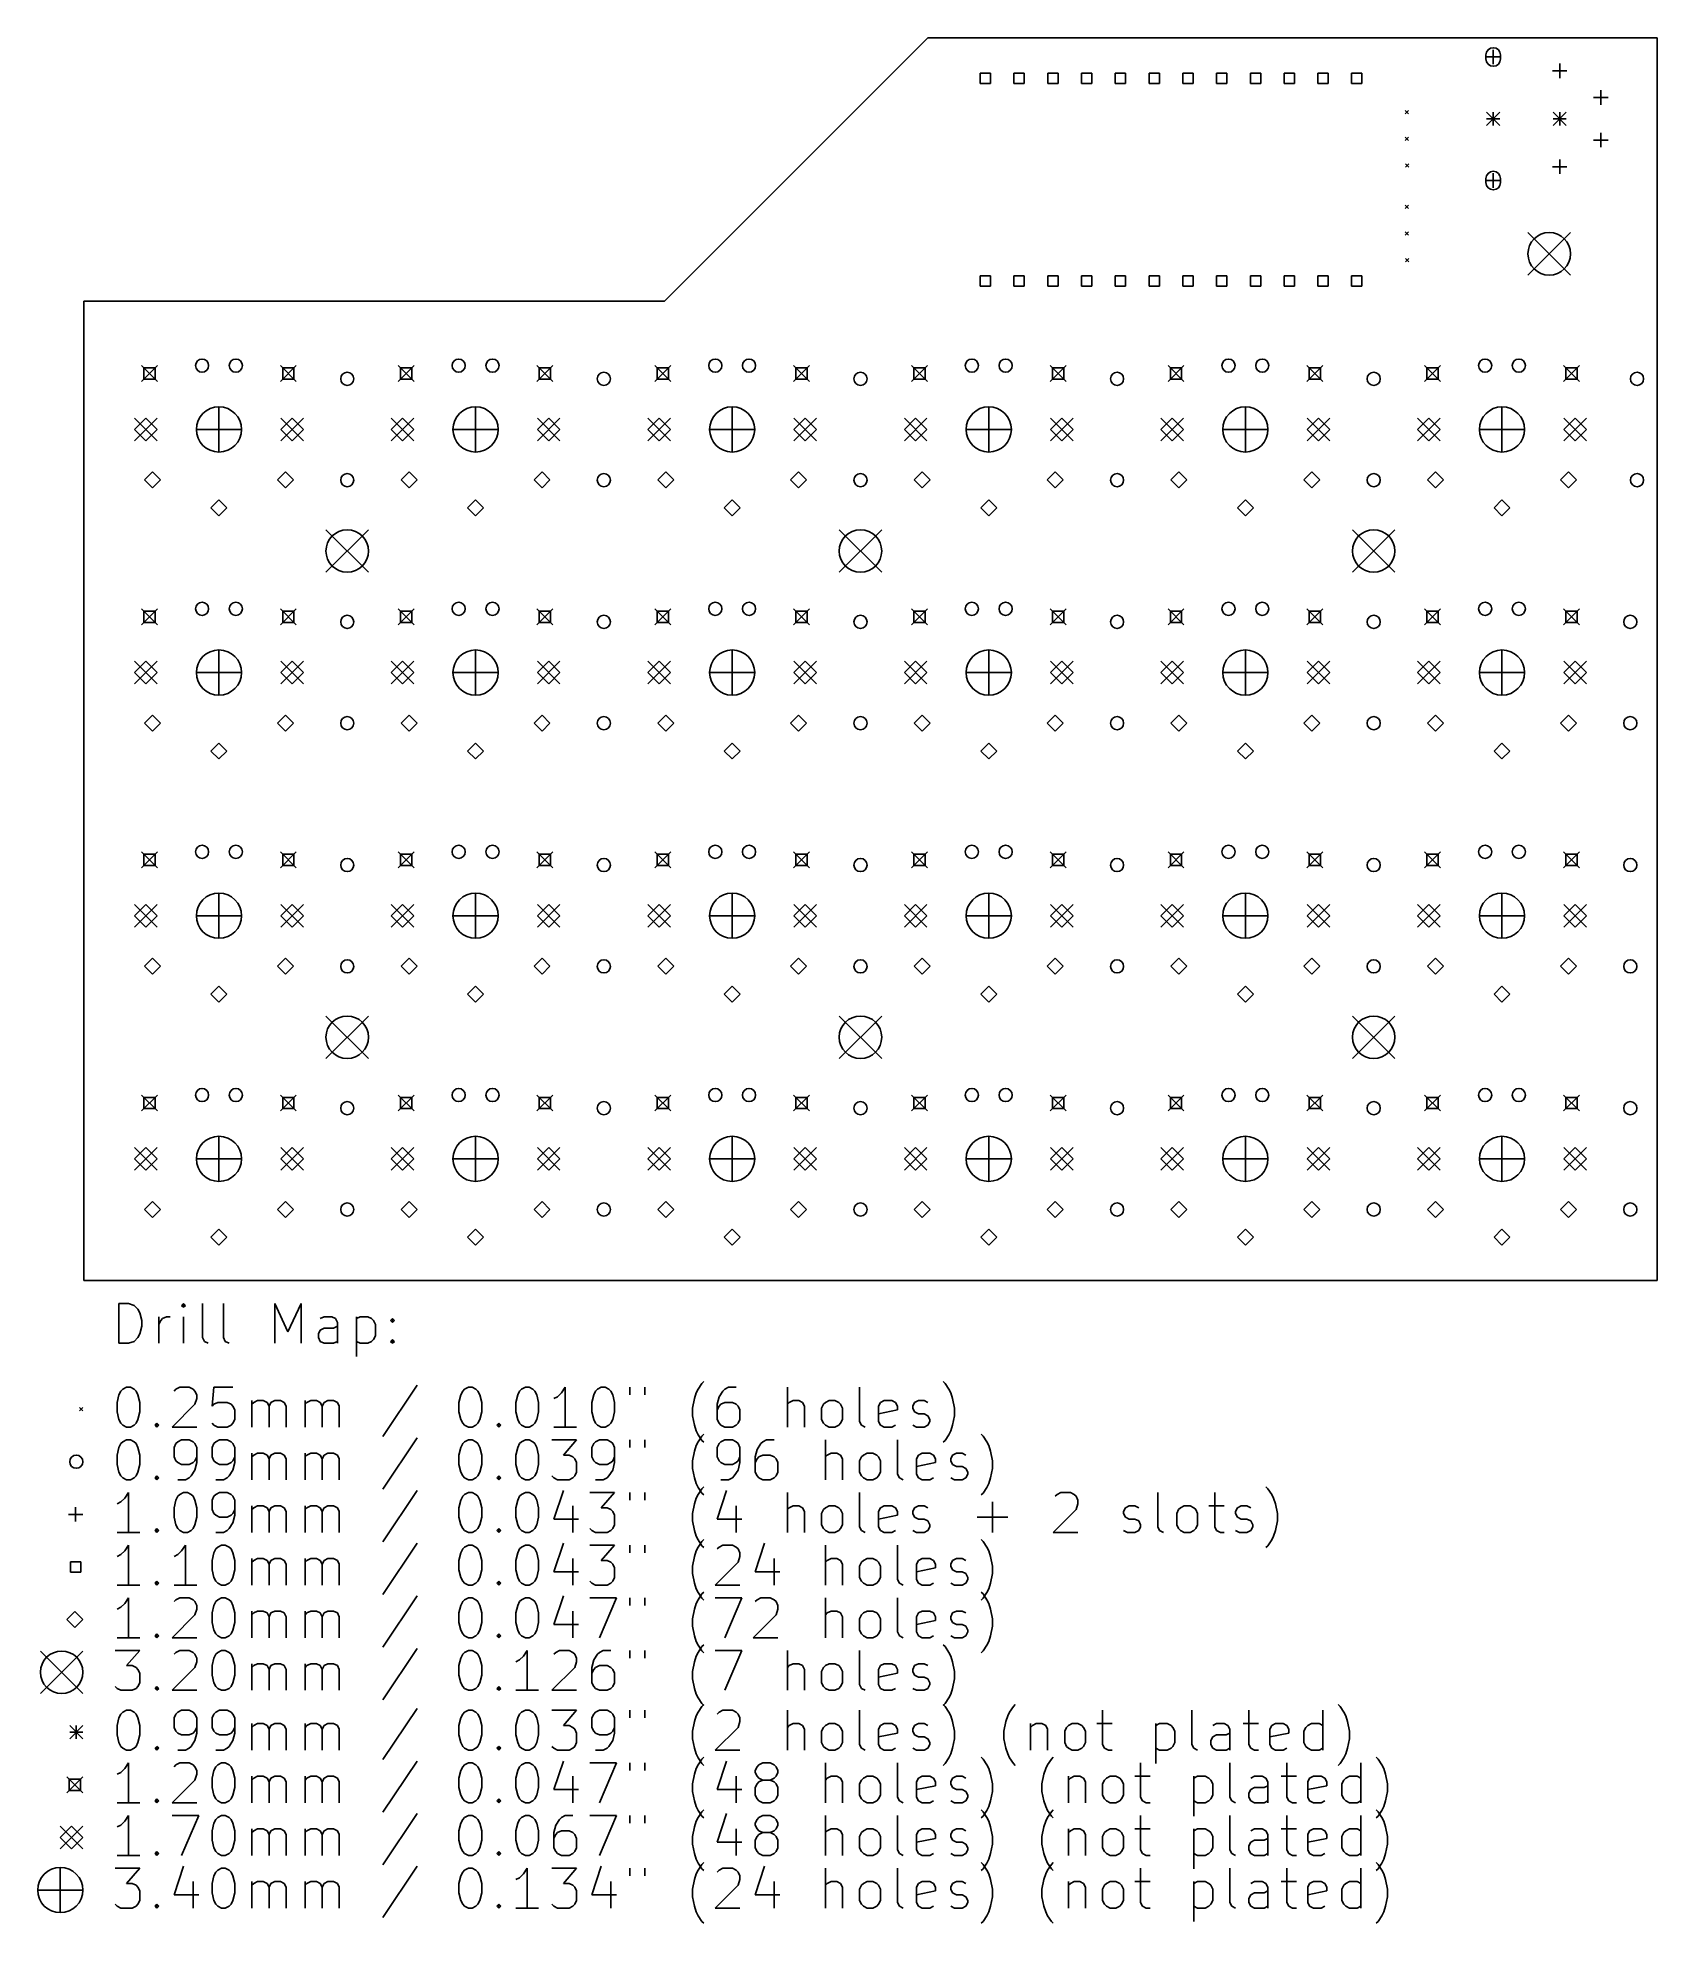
# Model space of a CAD drawing. Extents: x 16 to 138, y -164 to -22.
import ezdxf

# ---------------------------------------------------------------- set-up
doc = ezdxf.new("R2010")
doc.units = 0
doc.header["$MEASUREMENT"] = 0
doc.layers.add('BLACK', color=7, linetype='CONTINUOUS')

msp = doc.modelspace()

# ---------------------------------------------------------------- linework, layer by layer
at = {"layer": 'Black'}
for p, q in [((63.5, -42.164), (83.312, -22.352)), ((83.312, -22.352), (136.144, -22.352)), ((136.144, -22.352), (138.176, -22.352)), ((138.176, -22.352), (138.176, -115.824)), ((125.285, -23.6474), (125.285, -23.9522)), ((125.285, -23.7998), (126.378, -23.7998)), ((125.832, -23.2537), (125.832, -24.3459)), ((126.378, -23.6474), (126.378, -23.9522)), ((88.0189, -25.0111), (87.2411, -25.0111)), ((87.2411, -25.0111), (87.2411, -25.7889)), ((88.0189, -25.7889), (88.0189, -25.0111)), ((90.5589, -25.0111), (89.7811, -25.0111)), ((89.7811, -25.0111), (89.7811, -25.7889)), ((90.5589, -25.7889), (90.5589, -25.0111)), ((93.0989, -25.0111), (92.3211, -25.0111)), ((92.3211, -25.0111), (92.3211, -25.7889)), ((93.0989, -25.7889), (93.0989, -25.0111)), ((95.6389, -25.0111), (94.8611, -25.0111)), ((94.8611, -25.0111), (94.8611, -25.7889)), ((95.6389, -25.7889), (95.6389, -25.0111)), ((98.1789, -25.0111), (97.4011, -25.0111)), ((97.4011, -25.0111), (97.4011, -25.7889)), ((98.1789, -25.7889), (98.1789, -25.0111)), ((100.719, -25.0111), (99.9411, -25.0111)), ((99.9411, -25.0111), (99.9411, -25.7889)), ((100.719, -25.7889), (100.719, -25.0111)), ((103.259, -25.0111), (102.481, -25.0111)), ((102.481, -25.0111), (102.481, -25.7889)), ((103.259, -25.7889), (103.259, -25.0111)), ((105.799, -25.0111), (105.021, -25.0111)), ((105.021, -25.0111), (105.021, -25.7889)), ((105.799, -25.7889), (105.799, -25.0111)), ((108.339, -25.0111), (107.561, -25.0111)), ((107.561, -25.0111), (107.561, -25.7889)), ((108.339, -25.7889), (108.339, -25.0111)), ((110.879, -25.0111), (110.101, -25.0111)), ((110.101, -25.0111), (110.101, -25.7889)), ((110.879, -25.7889), (110.879, -25.0111)), ((113.419, -25.0111), (112.641, -25.0111)), ((112.641, -25.0111), (112.641, -25.7889)), ((113.419, -25.7889), (113.419, -25.0111)), ((115.959, -25.0111), (115.181, -25.0111)), ((115.181, -25.0111), (115.181, -25.7889)), ((115.959, -25.7889), (115.959, -25.0111)), ((130.289, -24.8412), (131.381, -24.8412)), ((130.835, -24.2951), (130.835, -25.3873)), ((87.2411, -25.7889), (88.0189, -25.7889)), ((89.7811, -25.7889), (90.5589, -25.7889)), ((92.3211, -25.7889), (93.0989, -25.7889)), ((94.8611, -25.7889), (95.6389, -25.7889)), ((97.4011, -25.7889), (98.1789, -25.7889)), ((99.9411, -25.7889), (100.719, -25.7889)), ((102.481, -25.7889), (103.259, -25.7889)), ((105.021, -25.7889), (105.799, -25.7889)), ((107.561, -25.7889), (108.339, -25.7889)), ((110.101, -25.7889), (110.879, -25.7889)), ((112.641, -25.7889), (113.419, -25.7889)), ((115.181, -25.7889), (115.959, -25.7889)), ((133.388, -26.8478), (134.48, -26.8478)), ((133.934, -26.3017), (133.934, -27.3939)), ((119.213, -27.837), (119.463, -28.087)), ((119.463, -27.837), (119.213, -28.087)), ((125.336, -27.9527), (126.327, -28.9433)), ((126.327, -27.9527), (125.336, -28.9433)), ((125.832, -27.9527), (125.832, -28.9433)), ((130.34, -27.9527), (131.331, -28.9433)), ((131.331, -27.9527), (130.34, -28.9433)), ((130.835, -27.9527), (130.835, -28.9433)), ((125.336, -28.448), (126.327, -28.448)), ((130.34, -28.448), (131.331, -28.448)), ((133.934, -29.5021), (133.934, -30.5943)), ((119.213, -29.837), (119.463, -30.087)), ((119.463, -29.837), (119.213, -30.087)), ((133.388, -30.0482), (134.48, -30.0482)), ((119.233, -31.847), (119.483, -32.097)), ((119.483, -31.847), (119.233, -32.097)), ((125.832, -32.5501), (125.832, -33.6423)), ((130.289, -32.0548), (131.381, -32.0548)), ((130.835, -31.5087), (130.835, -32.6009)), ((125.285, -32.9438), (125.285, -33.2486)), ((125.285, -33.0962), (126.378, -33.0962)), ((126.378, -32.9438), (126.378, -33.2486)), ((119.213, -34.949), (119.463, -35.199)), ((119.463, -34.949), (119.213, -35.199)), ((119.213, -36.949), (119.463, -37.199)), ((119.463, -36.949), (119.213, -37.199)), ((128.448, -37.008), (131.648, -40.208)), ((131.648, -37.008), (128.448, -40.208)), ((119.233, -38.959), (119.483, -39.209)), ((119.483, -38.959), (119.233, -39.209)), ((88.0189, -40.2511), (87.2411, -40.2511)), ((87.2411, -40.2511), (87.2411, -41.0289)), ((87.2411, -41.0289), (88.0189, -41.0289)), ((88.0189, -41.0289), (88.0189, -40.2511)), ((90.5589, -40.2511), (89.7811, -40.2511)), ((89.7811, -40.2511), (89.7811, -41.0289)), ((89.7811, -41.0289), (90.5589, -41.0289)), ((90.5589, -41.0289), (90.5589, -40.2511)), ((93.0989, -40.2511), (92.3211, -40.2511)), ((92.3211, -40.2511), (92.3211, -41.0289)), ((92.3211, -41.0289), (93.0989, -41.0289)), ((93.0989, -41.0289), (93.0989, -40.2511)), ((95.6389, -40.2511), (94.8611, -40.2511)), ((94.8611, -40.2511), (94.8611, -41.0289)), ((94.8611, -41.0289), (95.6389, -41.0289)), ((95.6389, -41.0289), (95.6389, -40.2511)), ((98.1789, -40.2511), (97.4011, -40.2511)), ((97.4011, -40.2511), (97.4011, -41.0289)), ((97.4011, -41.0289), (98.1789, -41.0289)), ((98.1789, -41.0289), (98.1789, -40.2511)), ((100.719, -40.2511), (99.9411, -40.2511)), ((99.9411, -40.2511), (99.9411, -41.0289)), ((99.9411, -41.0289), (100.719, -41.0289)), ((100.719, -41.0289), (100.719, -40.2511)), ((103.259, -40.2511), (102.481, -40.2511)), ((102.481, -40.2511), (102.481, -41.0289)), ((102.481, -41.0289), (103.259, -41.0289)), ((103.259, -41.0289), (103.259, -40.2511)), ((105.799, -40.2511), (105.021, -40.2511)), ((105.021, -40.2511), (105.021, -41.0289)), ((105.021, -41.0289), (105.799, -41.0289)), ((105.799, -41.0289), (105.799, -40.2511)), ((108.339, -40.2511), (107.561, -40.2511)), ((107.561, -40.2511), (107.561, -41.0289)), ((107.561, -41.0289), (108.339, -41.0289)), ((108.339, -41.0289), (108.339, -40.2511)), ((110.879, -40.2511), (110.101, -40.2511)), ((110.101, -40.2511), (110.101, -41.0289)), ((110.101, -41.0289), (110.879, -41.0289)), ((110.879, -41.0289), (110.879, -40.2511)), ((113.419, -40.2511), (112.641, -40.2511)), ((112.641, -40.2511), (112.641, -41.0289)), ((112.641, -41.0289), (113.419, -41.0289)), ((113.419, -41.0289), (113.419, -40.2511)), ((115.959, -40.2511), (115.181, -40.2511)), ((115.181, -40.2511), (115.181, -41.0289)), ((115.181, -41.0289), (115.959, -41.0289)), ((115.959, -41.0289), (115.959, -40.2511)), ((63.5, -42.164), (19.812, -42.164)), ((19.812, -115.824), (19.812, -42.164)), ((24.152, -47.016), (25.352, -48.216)), ((25.352, -47.016), (24.152, -48.216)), ((25.1763, -47.1917), (24.3277, -47.1917)), ((24.3277, -47.1917), (24.3277, -48.0403)), ((24.3277, -48.0403), (25.1763, -48.0403)), ((25.1763, -48.0403), (25.1763, -47.1917)), ((34.592, -47.016), (35.792, -48.216)), ((35.792, -47.016), (34.592, -48.216)), ((35.6163, -47.1917), (34.7677, -47.1917)), ((34.7677, -47.1917), (34.7677, -48.0403)), ((34.7677, -48.0403), (35.6163, -48.0403)), ((35.6163, -48.0403), (35.6163, -47.1917)), ((43.456, -47.016), (44.656, -48.216)), ((44.656, -47.016), (43.456, -48.216)), ((44.4803, -47.1917), (43.6317, -47.1917)), ((43.6317, -47.1917), (43.6317, -48.0403)), ((43.6317, -48.0403), (44.4803, -48.0403)), ((44.4803, -48.0403), (44.4803, -47.1917)), ((53.896, -47.016), (55.096, -48.216)), ((55.096, -47.016), (53.896, -48.216)), ((54.9203, -47.1917), (54.0717, -47.1917)), ((54.0717, -47.1917), (54.0717, -48.0403)), ((54.0717, -48.0403), (54.9203, -48.0403)), ((54.9203, -48.0403), (54.9203, -47.1917)), ((62.76, -47.016), (63.96, -48.216)), ((63.96, -47.016), (62.76, -48.216)), ((63.7843, -47.1917), (62.9357, -47.1917)), ((62.9357, -47.1917), (62.9357, -48.0403)), ((62.9357, -48.0403), (63.7843, -48.0403)), ((63.7843, -48.0403), (63.7843, -47.1917)), ((73.2, -47.016), (74.4, -48.216)), ((74.4, -47.016), (73.2, -48.216)), ((74.2243, -47.1917), (73.3757, -47.1917)), ((73.3757, -47.1917), (73.3757, -48.0403)), ((73.3757, -48.0403), (74.2243, -48.0403)), ((74.2243, -48.0403), (74.2243, -47.1917)), ((82.064, -47.016), (83.264, -48.216)), ((83.264, -47.016), (82.064, -48.216)), ((83.0883, -47.1917), (82.2397, -47.1917)), ((82.2397, -47.1917), (82.2397, -48.0403)), ((82.2397, -48.0403), (83.0883, -48.0403)), ((83.0883, -48.0403), (83.0883, -47.1917)), ((92.504, -47.016), (93.704, -48.216)), ((93.704, -47.016), (92.504, -48.216)), ((93.5283, -47.1917), (92.6797, -47.1917)), ((92.6797, -47.1917), (92.6797, -48.0403)), ((92.6797, -48.0403), (93.5283, -48.0403)), ((93.5283, -48.0403), (93.5283, -47.1917)), ((101.368, -47.016), (102.568, -48.216)), ((102.568, -47.016), (101.368, -48.216)), ((102.392, -47.1917), (101.544, -47.1917)), ((101.544, -47.1917), (101.544, -48.0403)), ((101.544, -48.0403), (102.392, -48.0403)), ((102.392, -48.0403), (102.392, -47.1917)), ((111.808, -47.016), (113.008, -48.216)), ((113.008, -47.016), (111.808, -48.216)), ((112.832, -47.1917), (111.984, -47.1917)), ((111.984, -47.1917), (111.984, -48.0403)), ((111.984, -48.0403), (112.832, -48.0403)), ((112.832, -48.0403), (112.832, -47.1917)), ((120.672, -47.016), (121.872, -48.216)), ((121.872, -47.016), (120.672, -48.216)), ((121.696, -47.1917), (120.848, -47.1917)), ((120.848, -47.1917), (120.848, -48.0403)), ((120.848, -48.0403), (121.696, -48.0403)), ((121.696, -48.0403), (121.696, -47.1917)), ((131.112, -47.016), (132.312, -48.216)), ((132.312, -47.016), (131.112, -48.216)), ((132.136, -47.1917), (131.288, -47.1917)), ((131.288, -47.1917), (131.288, -48.0403)), ((131.288, -48.0403), (132.136, -48.0403)), ((132.136, -48.0403), (132.136, -47.1917)), ((23.622, -50.966), (25.322, -52.666)), ((25.322, -50.966), (23.622, -52.666)), ((24.472, -50.966), (23.622, -51.816)), ((25.322, -51.816), (24.472, -50.966)), ((29.972, -50.116), (29.972, -53.516)), ((34.622, -50.966), (36.322, -52.666)), ((36.322, -50.966), (34.622, -52.666)), ((35.472, -50.966), (34.622, -51.816)), ((36.322, -51.816), (35.472, -50.966)), ((42.926, -50.966), (44.626, -52.666)), ((44.626, -50.966), (42.926, -52.666)), ((43.776, -50.966), (42.926, -51.816)), ((44.626, -51.816), (43.776, -50.966)), ((49.276, -50.116), (49.276, -53.516)), ((53.926, -50.966), (55.626, -52.666)), ((55.626, -50.966), (53.926, -52.666)), ((54.776, -50.966), (53.926, -51.816)), ((55.626, -51.816), (54.776, -50.966)), ((62.23, -50.966), (63.93, -52.666)), ((63.93, -50.966), (62.23, -52.666)), ((63.08, -50.966), (62.23, -51.816)), ((63.93, -51.816), (63.08, -50.966)), ((68.58, -50.116), (68.58, -53.516)), ((73.23, -50.966), (74.93, -52.666)), ((74.93, -50.966), (73.23, -52.666)), ((74.08, -50.966), (73.23, -51.816)), ((74.93, -51.816), (74.08, -50.966)), ((81.534, -50.966), (83.234, -52.666)), ((83.234, -50.966), (81.534, -52.666)), ((82.384, -50.966), (81.534, -51.816)), ((83.234, -51.816), (82.384, -50.966)), ((87.884, -50.116), (87.884, -53.516)), ((92.534, -50.966), (94.234, -52.666)), ((94.234, -50.966), (92.534, -52.666)), ((93.384, -50.966), (92.534, -51.816)), ((94.234, -51.816), (93.384, -50.966)), ((100.838, -50.966), (102.538, -52.666)), ((102.538, -50.966), (100.838, -52.666)), ((101.688, -50.966), (100.838, -51.816)), ((102.538, -51.816), (101.688, -50.966)), ((107.188, -50.116), (107.188, -53.516)), ((111.838, -50.966), (113.538, -52.666)), ((113.538, -50.966), (111.838, -52.666)), ((112.688, -50.966), (111.838, -51.816)), ((113.538, -51.816), (112.688, -50.966)), ((120.142, -50.966), (121.842, -52.666)), ((121.842, -50.966), (120.142, -52.666)), ((120.992, -50.966), (120.142, -51.816)), ((121.842, -51.816), (120.992, -50.966)), ((126.492, -50.116), (126.492, -53.516)), ((131.142, -50.966), (132.842, -52.666)), ((132.842, -50.966), (131.142, -52.666)), ((131.992, -50.966), (131.142, -51.816)), ((132.842, -51.816), (131.992, -50.966)), ((23.622, -51.816), (24.472, -52.666)), ((24.472, -52.666), (25.322, -51.816)), ((28.272, -51.816), (31.672, -51.816)), ((34.622, -51.816), (35.472, -52.666)), ((35.472, -52.666), (36.322, -51.816)), ((42.926, -51.816), (43.776, -52.666)), ((43.776, -52.666), (44.626, -51.816)), ((47.576, -51.816), (50.976, -51.816)), ((53.926, -51.816), (54.776, -52.666)), ((54.776, -52.666), (55.626, -51.816)), ((62.23, -51.816), (63.08, -52.666)), ((63.08, -52.666), (63.93, -51.816)), ((66.88, -51.816), (70.28, -51.816)), ((73.23, -51.816), (74.08, -52.666)), ((74.08, -52.666), (74.93, -51.816)), ((81.534, -51.816), (82.384, -52.666)), ((82.384, -52.666), (83.234, -51.816)), ((86.184, -51.816), (89.584, -51.816)), ((92.534, -51.816), (93.384, -52.666)), ((93.384, -52.666), (94.234, -51.816)), ((100.838, -51.816), (101.688, -52.666)), ((101.688, -52.666), (102.538, -51.816)), ((105.488, -51.816), (108.888, -51.816)), ((111.838, -51.816), (112.688, -52.666)), ((112.688, -52.666), (113.538, -51.816)), ((120.142, -51.816), (120.992, -52.666)), ((120.992, -52.666), (121.842, -51.816)), ((124.792, -51.816), (128.192, -51.816)), ((131.142, -51.816), (131.992, -52.666)), ((131.992, -52.666), (132.842, -51.816)), ((24.972, -55.016), (24.372, -55.616)), ((25.572, -55.616), (24.972, -55.016)), ((34.972, -55.016), (34.372, -55.616)), ((35.572, -55.616), (34.972, -55.016)), ((44.276, -55.016), (43.676, -55.616)), ((44.876, -55.616), (44.276, -55.016)), ((54.276, -55.016), (53.676, -55.616)), ((54.876, -55.616), (54.276, -55.016)), ((63.58, -55.016), (62.98, -55.616)), ((64.18, -55.616), (63.58, -55.016)), ((73.58, -55.016), (72.98, -55.616)), ((74.18, -55.616), (73.58, -55.016)), ((82.884, -55.016), (82.284, -55.616)), ((83.484, -55.616), (82.884, -55.016)), ((92.884, -55.016), (92.284, -55.616)), ((93.484, -55.616), (92.884, -55.016)), ((102.188, -55.016), (101.588, -55.616)), ((102.788, -55.616), (102.188, -55.016)), ((112.188, -55.016), (111.588, -55.616)), ((112.788, -55.616), (112.188, -55.016)), ((121.492, -55.016), (120.892, -55.616)), ((122.092, -55.616), (121.492, -55.016)), ((131.492, -55.016), (130.892, -55.616)), ((132.092, -55.616), (131.492, -55.016)), ((24.372, -55.616), (24.972, -56.216)), ((24.972, -56.216), (25.572, -55.616)), ((34.372, -55.616), (34.972, -56.216)), ((34.972, -56.216), (35.572, -55.616)), ((43.676, -55.616), (44.276, -56.216)), ((44.276, -56.216), (44.876, -55.616)), ((53.676, -55.616), (54.276, -56.216)), ((54.276, -56.216), (54.876, -55.616)), ((62.98, -55.616), (63.58, -56.216)), ((63.58, -56.216), (64.18, -55.616)), ((72.98, -55.616), (73.58, -56.216)), ((73.58, -56.216), (74.18, -55.616)), ((82.284, -55.616), (82.884, -56.216)), ((82.884, -56.216), (83.484, -55.616)), ((92.284, -55.616), (92.884, -56.216)), ((92.884, -56.216), (93.484, -55.616)), ((101.588, -55.616), (102.188, -56.216)), ((102.188, -56.216), (102.788, -55.616)), ((111.588, -55.616), (112.188, -56.216)), ((112.188, -56.216), (112.788, -55.616)), ((120.892, -55.616), (121.492, -56.216)), ((121.492, -56.216), (122.092, -55.616)), ((130.892, -55.616), (131.492, -56.216)), ((131.492, -56.216), (132.092, -55.616)), ((29.972, -57.116), (29.372, -57.716)), ((29.372, -57.716), (29.972, -58.316)), ((30.572, -57.716), (29.972, -57.116)), ((29.972, -58.316), (30.572, -57.716)), ((49.276, -57.116), (48.676, -57.716)), ((48.676, -57.716), (49.276, -58.316)), ((49.876, -57.716), (49.276, -57.116)), ((49.276, -58.316), (49.876, -57.716)), ((68.58, -57.116), (67.98, -57.716)), ((67.98, -57.716), (68.58, -58.316)), ((69.18, -57.716), (68.58, -57.116)), ((68.58, -58.316), (69.18, -57.716)), ((87.884, -57.116), (87.284, -57.716)), ((87.284, -57.716), (87.884, -58.316)), ((88.484, -57.716), (87.884, -57.116)), ((87.884, -58.316), (88.484, -57.716)), ((107.188, -57.116), (106.588, -57.716)), ((106.588, -57.716), (107.188, -58.316)), ((107.788, -57.716), (107.188, -57.116)), ((107.188, -58.316), (107.788, -57.716)), ((126.492, -57.116), (125.892, -57.716)), ((125.892, -57.716), (126.492, -58.316)), ((127.092, -57.716), (126.492, -57.116)), ((126.492, -58.316), (127.092, -57.716)), ((38.024, -59.36), (41.224, -62.56)), ((41.224, -59.36), (38.024, -62.56)), ((76.632, -59.36), (79.832, -62.56)), ((79.832, -59.36), (76.632, -62.56)), ((115.24, -59.36), (118.44, -62.56)), ((118.44, -59.36), (115.24, -62.56)), ((24.152, -65.304), (25.352, -66.504)), ((25.352, -65.304), (24.152, -66.504)), ((25.1763, -65.4797), (24.3277, -65.4797)), ((24.3277, -65.4797), (24.3277, -66.3283)), ((24.3277, -66.3283), (25.1763, -66.3283)), ((25.1763, -66.3283), (25.1763, -65.4797)), ((34.592, -65.304), (35.792, -66.504)), ((35.792, -65.304), (34.592, -66.504)), ((35.6163, -65.4797), (34.7677, -65.4797)), ((34.7677, -65.4797), (34.7677, -66.3283)), ((34.7677, -66.3283), (35.6163, -66.3283)), ((35.6163, -66.3283), (35.6163, -65.4797)), ((43.456, -65.304), (44.656, -66.504)), ((44.656, -65.304), (43.456, -66.504)), ((44.4803, -65.4797), (43.6317, -65.4797)), ((43.6317, -65.4797), (43.6317, -66.3283)), ((43.6317, -66.3283), (44.4803, -66.3283)), ((44.4803, -66.3283), (44.4803, -65.4797)), ((53.896, -65.304), (55.096, -66.504)), ((55.096, -65.304), (53.896, -66.504)), ((54.9203, -65.4797), (54.0717, -65.4797)), ((54.0717, -65.4797), (54.0717, -66.3283)), ((54.0717, -66.3283), (54.9203, -66.3283)), ((54.9203, -66.3283), (54.9203, -65.4797)), ((62.76, -65.304), (63.96, -66.504)), ((63.96, -65.304), (62.76, -66.504)), ((63.7843, -65.4797), (62.9357, -65.4797)), ((62.9357, -65.4797), (62.9357, -66.3283)), ((62.9357, -66.3283), (63.7843, -66.3283)), ((63.7843, -66.3283), (63.7843, -65.4797)), ((73.2, -65.304), (74.4, -66.504)), ((74.4, -65.304), (73.2, -66.504)), ((74.2243, -65.4797), (73.3757, -65.4797)), ((73.3757, -65.4797), (73.3757, -66.3283)), ((73.3757, -66.3283), (74.2243, -66.3283)), ((74.2243, -66.3283), (74.2243, -65.4797)), ((82.064, -65.304), (83.264, -66.504)), ((83.264, -65.304), (82.064, -66.504)), ((83.0883, -65.4797), (82.2397, -65.4797)), ((82.2397, -65.4797), (82.2397, -66.3283)), ((82.2397, -66.3283), (83.0883, -66.3283)), ((83.0883, -66.3283), (83.0883, -65.4797)), ((92.504, -65.304), (93.704, -66.504)), ((93.704, -65.304), (92.504, -66.504)), ((93.5283, -65.4797), (92.6797, -65.4797)), ((92.6797, -65.4797), (92.6797, -66.3283)), ((92.6797, -66.3283), (93.5283, -66.3283)), ((93.5283, -66.3283), (93.5283, -65.4797)), ((101.368, -65.304), (102.568, -66.504)), ((102.568, -65.304), (101.368, -66.504)), ((102.392, -65.4797), (101.544, -65.4797)), ((101.544, -65.4797), (101.544, -66.3283)), ((101.544, -66.3283), (102.392, -66.3283)), ((102.392, -66.3283), (102.392, -65.4797)), ((111.808, -65.304), (113.008, -66.504)), ((113.008, -65.304), (111.808, -66.504)), ((112.832, -65.4797), (111.984, -65.4797)), ((111.984, -65.4797), (111.984, -66.3283)), ((111.984, -66.3283), (112.832, -66.3283)), ((112.832, -66.3283), (112.832, -65.4797)), ((120.672, -65.304), (121.872, -66.504)), ((121.872, -65.304), (120.672, -66.504)), ((121.696, -65.4797), (120.848, -65.4797)), ((120.848, -65.4797), (120.848, -66.3283)), ((120.848, -66.3283), (121.696, -66.3283)), ((121.696, -66.3283), (121.696, -65.4797)), ((131.112, -65.304), (132.312, -66.504)), ((132.312, -65.304), (131.112, -66.504)), ((132.136, -65.4797), (131.288, -65.4797)), ((131.288, -65.4797), (131.288, -66.3283)), ((131.288, -66.3283), (132.136, -66.3283)), ((132.136, -66.3283), (132.136, -65.4797)), ((23.622, -69.254), (25.322, -70.954)), ((25.322, -69.254), (23.622, -70.954)), ((24.472, -69.254), (23.622, -70.104)), ((25.322, -70.104), (24.472, -69.254)), ((29.972, -68.404), (29.972, -71.804)), ((34.622, -69.254), (36.322, -70.954)), ((36.322, -69.254), (34.622, -70.954)), ((35.472, -69.254), (34.622, -70.104)), ((36.322, -70.104), (35.472, -69.254)), ((42.926, -69.254), (44.626, -70.954)), ((44.626, -69.254), (42.926, -70.954)), ((43.776, -69.254), (42.926, -70.104)), ((44.626, -70.104), (43.776, -69.254)), ((49.276, -68.404), (49.276, -71.804)), ((53.926, -69.254), (55.626, -70.954)), ((55.626, -69.254), (53.926, -70.954)), ((54.776, -69.254), (53.926, -70.104)), ((55.626, -70.104), (54.776, -69.254)), ((62.23, -69.254), (63.93, -70.954)), ((63.93, -69.254), (62.23, -70.954)), ((63.08, -69.254), (62.23, -70.104)), ((63.93, -70.104), (63.08, -69.254)), ((68.58, -68.404), (68.58, -71.804)), ((73.23, -69.254), (74.93, -70.954)), ((74.93, -69.254), (73.23, -70.954)), ((74.08, -69.254), (73.23, -70.104)), ((74.93, -70.104), (74.08, -69.254)), ((81.534, -69.254), (83.234, -70.954)), ((83.234, -69.254), (81.534, -70.954)), ((82.384, -69.254), (81.534, -70.104)), ((83.234, -70.104), (82.384, -69.254)), ((87.884, -68.404), (87.884, -71.804)), ((92.534, -69.254), (94.234, -70.954)), ((94.234, -69.254), (92.534, -70.954)), ((93.384, -69.254), (92.534, -70.104)), ((94.234, -70.104), (93.384, -69.254)), ((100.838, -69.254), (102.538, -70.954)), ((102.538, -69.254), (100.838, -70.954)), ((101.688, -69.254), (100.838, -70.104)), ((102.538, -70.104), (101.688, -69.254)), ((107.188, -68.404), (107.188, -71.804)), ((111.838, -69.254), (113.538, -70.954)), ((113.538, -69.254), (111.838, -70.954)), ((112.688, -69.254), (111.838, -70.104)), ((113.538, -70.104), (112.688, -69.254)), ((120.142, -69.254), (121.842, -70.954)), ((121.842, -69.254), (120.142, -70.954)), ((120.992, -69.254), (120.142, -70.104)), ((121.842, -70.104), (120.992, -69.254)), ((126.492, -68.404), (126.492, -71.804)), ((131.142, -69.254), (132.842, -70.954)), ((132.842, -69.254), (131.142, -70.954)), ((131.992, -69.254), (131.142, -70.104)), ((132.842, -70.104), (131.992, -69.254)), ((23.622, -70.104), (24.472, -70.954)), ((24.472, -70.954), (25.322, -70.104)), ((28.272, -70.104), (31.672, -70.104)), ((34.622, -70.104), (35.472, -70.954)), ((35.472, -70.954), (36.322, -70.104)), ((42.926, -70.104), (43.776, -70.954)), ((43.776, -70.954), (44.626, -70.104)), ((47.576, -70.104), (50.976, -70.104)), ((53.926, -70.104), (54.776, -70.954)), ((54.776, -70.954), (55.626, -70.104)), ((62.23, -70.104), (63.08, -70.954)), ((63.08, -70.954), (63.93, -70.104)), ((66.88, -70.104), (70.28, -70.104)), ((73.23, -70.104), (74.08, -70.954)), ((74.08, -70.954), (74.93, -70.104)), ((81.534, -70.104), (82.384, -70.954)), ((82.384, -70.954), (83.234, -70.104)), ((86.184, -70.104), (89.584, -70.104)), ((92.534, -70.104), (93.384, -70.954)), ((93.384, -70.954), (94.234, -70.104)), ((100.838, -70.104), (101.688, -70.954)), ((101.688, -70.954), (102.538, -70.104)), ((105.488, -70.104), (108.888, -70.104)), ((111.838, -70.104), (112.688, -70.954)), ((112.688, -70.954), (113.538, -70.104)), ((120.142, -70.104), (120.992, -70.954)), ((120.992, -70.954), (121.842, -70.104)), ((124.792, -70.104), (128.192, -70.104)), ((131.142, -70.104), (131.992, -70.954)), ((131.992, -70.954), (132.842, -70.104)), ((24.972, -73.304), (24.372, -73.904)), ((25.572, -73.904), (24.972, -73.304)), ((34.972, -73.304), (34.372, -73.904)), ((35.572, -73.904), (34.972, -73.304)), ((44.276, -73.304), (43.676, -73.904)), ((44.876, -73.904), (44.276, -73.304)), ((54.276, -73.304), (53.676, -73.904)), ((54.876, -73.904), (54.276, -73.304)), ((63.58, -73.304), (62.98, -73.904)), ((64.18, -73.904), (63.58, -73.304)), ((73.58, -73.304), (72.98, -73.904)), ((74.18, -73.904), (73.58, -73.304)), ((82.884, -73.304), (82.284, -73.904)), ((83.484, -73.904), (82.884, -73.304)), ((92.884, -73.304), (92.284, -73.904)), ((93.484, -73.904), (92.884, -73.304)), ((102.188, -73.304), (101.588, -73.904)), ((102.788, -73.904), (102.188, -73.304)), ((112.188, -73.304), (111.588, -73.904)), ((112.788, -73.904), (112.188, -73.304)), ((121.492, -73.304), (120.892, -73.904)), ((122.092, -73.904), (121.492, -73.304)), ((131.492, -73.304), (130.892, -73.904)), ((132.092, -73.904), (131.492, -73.304)), ((24.372, -73.904), (24.972, -74.504)), ((24.972, -74.504), (25.572, -73.904)), ((34.372, -73.904), (34.972, -74.504)), ((34.972, -74.504), (35.572, -73.904)), ((43.676, -73.904), (44.276, -74.504)), ((44.276, -74.504), (44.876, -73.904)), ((53.676, -73.904), (54.276, -74.504)), ((54.276, -74.504), (54.876, -73.904)), ((62.98, -73.904), (63.58, -74.504)), ((63.58, -74.504), (64.18, -73.904)), ((72.98, -73.904), (73.58, -74.504)), ((73.58, -74.504), (74.18, -73.904)), ((82.284, -73.904), (82.884, -74.504)), ((82.884, -74.504), (83.484, -73.904)), ((92.284, -73.904), (92.884, -74.504)), ((92.884, -74.504), (93.484, -73.904)), ((101.588, -73.904), (102.188, -74.504)), ((102.188, -74.504), (102.788, -73.904)), ((111.588, -73.904), (112.188, -74.504)), ((112.188, -74.504), (112.788, -73.904)), ((120.892, -73.904), (121.492, -74.504)), ((121.492, -74.504), (122.092, -73.904)), ((130.892, -73.904), (131.492, -74.504)), ((131.492, -74.504), (132.092, -73.904)), ((29.972, -75.404), (29.372, -76.004)), ((29.372, -76.004), (29.972, -76.604)), ((30.572, -76.004), (29.972, -75.404)), ((29.972, -76.604), (30.572, -76.004)), ((49.276, -75.404), (48.676, -76.004)), ((48.676, -76.004), (49.276, -76.604)), ((49.876, -76.004), (49.276, -75.404)), ((49.276, -76.604), (49.876, -76.004)), ((68.58, -75.404), (67.98, -76.004)), ((67.98, -76.004), (68.58, -76.604)), ((69.18, -76.004), (68.58, -75.404)), ((68.58, -76.604), (69.18, -76.004)), ((87.884, -75.404), (87.284, -76.004)), ((87.284, -76.004), (87.884, -76.604)), ((88.484, -76.004), (87.884, -75.404)), ((87.884, -76.604), (88.484, -76.004)), ((107.188, -75.404), (106.588, -76.004)), ((106.588, -76.004), (107.188, -76.604)), ((107.788, -76.004), (107.188, -75.404)), ((107.188, -76.604), (107.788, -76.004)), ((126.492, -75.404), (125.892, -76.004)), ((125.892, -76.004), (126.492, -76.604)), ((127.092, -76.004), (126.492, -75.404)), ((126.492, -76.604), (127.092, -76.004)), ((24.152, -83.592), (25.352, -84.792)), ((25.352, -83.592), (24.152, -84.792)), ((34.592, -83.592), (35.792, -84.792)), ((35.792, -83.592), (34.592, -84.792)), ((43.456, -83.592), (44.656, -84.792)), ((44.656, -83.592), (43.456, -84.792)), ((53.896, -83.592), (55.096, -84.792)), ((55.096, -83.592), (53.896, -84.792)), ((62.76, -83.592), (63.96, -84.792)), ((63.96, -83.592), (62.76, -84.792)), ((73.2, -83.592), (74.4, -84.792)), ((74.4, -83.592), (73.2, -84.792)), ((82.064, -83.592), (83.264, -84.792)), ((83.264, -83.592), (82.064, -84.792)), ((92.504, -83.592), (93.704, -84.792)), ((93.704, -83.592), (92.504, -84.792)), ((101.368, -83.592), (102.568, -84.792)), ((102.568, -83.592), (101.368, -84.792)), ((111.808, -83.592), (113.008, -84.792)), ((113.008, -83.592), (111.808, -84.792)), ((120.672, -83.592), (121.872, -84.792)), ((121.872, -83.592), (120.672, -84.792)), ((131.112, -83.592), (132.312, -84.792)), ((132.312, -83.592), (131.112, -84.792)), ((25.1763, -83.7677), (24.3277, -83.7677)), ((24.3277, -83.7677), (24.3277, -84.6163)), ((24.3277, -84.6163), (25.1763, -84.6163)), ((25.1763, -84.6163), (25.1763, -83.7677)), ((35.6163, -83.7677), (34.7677, -83.7677)), ((34.7677, -83.7677), (34.7677, -84.6163)), ((34.7677, -84.6163), (35.6163, -84.6163)), ((35.6163, -84.6163), (35.6163, -83.7677)), ((44.4803, -83.7677), (43.6317, -83.7677)), ((43.6317, -83.7677), (43.6317, -84.6163)), ((43.6317, -84.6163), (44.4803, -84.6163)), ((44.4803, -84.6163), (44.4803, -83.7677)), ((54.9203, -83.7677), (54.0717, -83.7677)), ((54.0717, -83.7677), (54.0717, -84.6163)), ((54.0717, -84.6163), (54.9203, -84.6163)), ((54.9203, -84.6163), (54.9203, -83.7677)), ((63.7843, -83.7677), (62.9357, -83.7677)), ((62.9357, -83.7677), (62.9357, -84.6163)), ((62.9357, -84.6163), (63.7843, -84.6163)), ((63.7843, -84.6163), (63.7843, -83.7677)), ((74.2243, -83.7677), (73.3757, -83.7677)), ((73.3757, -83.7677), (73.3757, -84.6163)), ((73.3757, -84.6163), (74.2243, -84.6163)), ((74.2243, -84.6163), (74.2243, -83.7677)), ((83.0883, -83.7677), (82.2397, -83.7677)), ((82.2397, -83.7677), (82.2397, -84.6163)), ((82.2397, -84.6163), (83.0883, -84.6163)), ((83.0883, -84.6163), (83.0883, -83.7677)), ((93.5283, -83.7677), (92.6797, -83.7677)), ((92.6797, -83.7677), (92.6797, -84.6163)), ((92.6797, -84.6163), (93.5283, -84.6163)), ((93.5283, -84.6163), (93.5283, -83.7677)), ((102.392, -83.7677), (101.544, -83.7677)), ((101.544, -83.7677), (101.544, -84.6163)), ((101.544, -84.6163), (102.392, -84.6163)), ((102.392, -84.6163), (102.392, -83.7677)), ((112.832, -83.7677), (111.984, -83.7677)), ((111.984, -83.7677), (111.984, -84.6163)), ((111.984, -84.6163), (112.832, -84.6163)), ((112.832, -84.6163), (112.832, -83.7677)), ((121.696, -83.7677), (120.848, -83.7677)), ((120.848, -83.7677), (120.848, -84.6163)), ((120.848, -84.6163), (121.696, -84.6163)), ((121.696, -84.6163), (121.696, -83.7677)), ((132.136, -83.7677), (131.288, -83.7677)), ((131.288, -83.7677), (131.288, -84.6163)), ((131.288, -84.6163), (132.136, -84.6163)), ((132.136, -84.6163), (132.136, -83.7677)), ((23.622, -87.542), (25.322, -89.242)), ((25.322, -87.542), (23.622, -89.242)), ((24.472, -87.542), (23.622, -88.392)), ((25.322, -88.392), (24.472, -87.542)), ((29.972, -86.692), (29.972, -90.092)), ((34.622, -87.542), (36.322, -89.242)), ((36.322, -87.542), (34.622, -89.242)), ((35.472, -87.542), (34.622, -88.392)), ((36.322, -88.392), (35.472, -87.542)), ((42.926, -87.542), (44.626, -89.242)), ((44.626, -87.542), (42.926, -89.242)), ((43.776, -87.542), (42.926, -88.392)), ((44.626, -88.392), (43.776, -87.542)), ((49.276, -86.692), (49.276, -90.092)), ((53.926, -87.542), (55.626, -89.242)), ((55.626, -87.542), (53.926, -89.242)), ((54.776, -87.542), (53.926, -88.392)), ((55.626, -88.392), (54.776, -87.542)), ((62.23, -87.542), (63.93, -89.242)), ((63.93, -87.542), (62.23, -89.242)), ((63.08, -87.542), (62.23, -88.392)), ((63.93, -88.392), (63.08, -87.542)), ((68.58, -86.692), (68.58, -90.092)), ((73.23, -87.542), (74.93, -89.242)), ((74.93, -87.542), (73.23, -89.242)), ((74.08, -87.542), (73.23, -88.392)), ((74.93, -88.392), (74.08, -87.542)), ((81.534, -87.542), (83.234, -89.242)), ((83.234, -87.542), (81.534, -89.242)), ((82.384, -87.542), (81.534, -88.392)), ((83.234, -88.392), (82.384, -87.542)), ((87.884, -86.692), (87.884, -90.092)), ((92.534, -87.542), (94.234, -89.242)), ((94.234, -87.542), (92.534, -89.242)), ((93.384, -87.542), (92.534, -88.392)), ((94.234, -88.392), (93.384, -87.542)), ((100.838, -87.542), (102.538, -89.242)), ((102.538, -87.542), (100.838, -89.242)), ((101.688, -87.542), (100.838, -88.392)), ((102.538, -88.392), (101.688, -87.542)), ((107.188, -86.692), (107.188, -90.092)), ((111.838, -87.542), (113.538, -89.242)), ((113.538, -87.542), (111.838, -89.242)), ((112.688, -87.542), (111.838, -88.392)), ((113.538, -88.392), (112.688, -87.542)), ((120.142, -87.542), (121.842, -89.242)), ((121.842, -87.542), (120.142, -89.242)), ((120.992, -87.542), (120.142, -88.392)), ((121.842, -88.392), (120.992, -87.542)), ((126.492, -86.692), (126.492, -90.092)), ((131.142, -87.542), (132.842, -89.242)), ((132.842, -87.542), (131.142, -89.242)), ((131.992, -87.542), (131.142, -88.392)), ((132.842, -88.392), (131.992, -87.542)), ((23.622, -88.392), (24.472, -89.242)), ((24.472, -89.242), (25.322, -88.392)), ((28.272, -88.392), (31.672, -88.392)), ((34.622, -88.392), (35.472, -89.242)), ((35.472, -89.242), (36.322, -88.392)), ((42.926, -88.392), (43.776, -89.242)), ((43.776, -89.242), (44.626, -88.392)), ((47.576, -88.392), (50.976, -88.392)), ((53.926, -88.392), (54.776, -89.242)), ((54.776, -89.242), (55.626, -88.392)), ((62.23, -88.392), (63.08, -89.242)), ((63.08, -89.242), (63.93, -88.392)), ((66.88, -88.392), (70.28, -88.392)), ((73.23, -88.392), (74.08, -89.242)), ((74.08, -89.242), (74.93, -88.392)), ((81.534, -88.392), (82.384, -89.242)), ((82.384, -89.242), (83.234, -88.392)), ((86.184, -88.392), (89.584, -88.392)), ((92.534, -88.392), (93.384, -89.242)), ((93.384, -89.242), (94.234, -88.392)), ((100.838, -88.392), (101.688, -89.242)), ((101.688, -89.242), (102.538, -88.392)), ((105.488, -88.392), (108.888, -88.392)), ((111.838, -88.392), (112.688, -89.242)), ((112.688, -89.242), (113.538, -88.392)), ((120.142, -88.392), (120.992, -89.242)), ((120.992, -89.242), (121.842, -88.392)), ((124.792, -88.392), (128.192, -88.392)), ((131.142, -88.392), (131.992, -89.242)), ((131.992, -89.242), (132.842, -88.392)), ((24.972, -91.592), (24.372, -92.192)), ((25.572, -92.192), (24.972, -91.592)), ((34.972, -91.592), (34.372, -92.192)), ((35.572, -92.192), (34.972, -91.592)), ((44.276, -91.592), (43.676, -92.192)), ((44.876, -92.192), (44.276, -91.592)), ((54.276, -91.592), (53.676, -92.192)), ((54.876, -92.192), (54.276, -91.592)), ((63.58, -91.592), (62.98, -92.192)), ((64.18, -92.192), (63.58, -91.592)), ((73.58, -91.592), (72.98, -92.192)), ((74.18, -92.192), (73.58, -91.592)), ((82.884, -91.592), (82.284, -92.192)), ((83.484, -92.192), (82.884, -91.592)), ((92.884, -91.592), (92.284, -92.192)), ((93.484, -92.192), (92.884, -91.592)), ((102.188, -91.592), (101.588, -92.192)), ((102.788, -92.192), (102.188, -91.592)), ((112.188, -91.592), (111.588, -92.192)), ((112.788, -92.192), (112.188, -91.592)), ((121.492, -91.592), (120.892, -92.192)), ((122.092, -92.192), (121.492, -91.592)), ((131.492, -91.592), (130.892, -92.192)), ((132.092, -92.192), (131.492, -91.592)), ((24.372, -92.192), (24.972, -92.792)), ((24.972, -92.792), (25.572, -92.192)), ((34.372, -92.192), (34.972, -92.792)), ((34.972, -92.792), (35.572, -92.192)), ((43.676, -92.192), (44.276, -92.792)), ((44.276, -92.792), (44.876, -92.192)), ((53.676, -92.192), (54.276, -92.792)), ((54.276, -92.792), (54.876, -92.192)), ((62.98, -92.192), (63.58, -92.792)), ((63.58, -92.792), (64.18, -92.192)), ((72.98, -92.192), (73.58, -92.792)), ((73.58, -92.792), (74.18, -92.192)), ((82.284, -92.192), (82.884, -92.792)), ((82.884, -92.792), (83.484, -92.192)), ((92.284, -92.192), (92.884, -92.792)), ((92.884, -92.792), (93.484, -92.192)), ((101.588, -92.192), (102.188, -92.792)), ((102.188, -92.792), (102.788, -92.192)), ((111.588, -92.192), (112.188, -92.792)), ((112.188, -92.792), (112.788, -92.192)), ((120.892, -92.192), (121.492, -92.792)), ((121.492, -92.792), (122.092, -92.192)), ((130.892, -92.192), (131.492, -92.792)), ((131.492, -92.792), (132.092, -92.192)), ((29.972, -93.692), (29.372, -94.292)), ((29.372, -94.292), (29.972, -94.892)), ((30.572, -94.292), (29.972, -93.692)), ((29.972, -94.892), (30.572, -94.292)), ((49.276, -93.692), (48.676, -94.292)), ((48.676, -94.292), (49.276, -94.892)), ((49.876, -94.292), (49.276, -93.692)), ((49.276, -94.892), (49.876, -94.292)), ((68.58, -93.692), (67.98, -94.292)), ((67.98, -94.292), (68.58, -94.892)), ((69.18, -94.292), (68.58, -93.692)), ((68.58, -94.892), (69.18, -94.292)), ((87.884, -93.692), (87.284, -94.292)), ((87.284, -94.292), (87.884, -94.892)), ((88.484, -94.292), (87.884, -93.692)), ((87.884, -94.892), (88.484, -94.292)), ((107.188, -93.692), (106.588, -94.292)), ((106.588, -94.292), (107.188, -94.892)), ((107.788, -94.292), (107.188, -93.692)), ((107.188, -94.892), (107.788, -94.292)), ((126.492, -93.692), (125.892, -94.292)), ((125.892, -94.292), (126.492, -94.892)), ((127.092, -94.292), (126.492, -93.692)), ((126.492, -94.892), (127.092, -94.292)), ((38.024, -95.936), (41.224, -99.136)), ((41.224, -95.936), (38.024, -99.136)), ((76.632, -95.936), (79.832, -99.136)), ((79.832, -95.936), (76.632, -99.136)), ((115.24, -95.936), (118.44, -99.136)), ((118.44, -95.936), (115.24, -99.136)), ((24.152, -101.88), (25.352, -103.08)), ((25.352, -101.88), (24.152, -103.08)), ((25.1763, -102.056), (24.3277, -102.056)), ((24.3277, -102.056), (24.3277, -102.904)), ((25.1763, -102.904), (25.1763, -102.056)), ((34.592, -101.88), (35.792, -103.08)), ((35.792, -101.88), (34.592, -103.08)), ((35.6163, -102.056), (34.7677, -102.056)), ((34.7677, -102.056), (34.7677, -102.904)), ((35.6163, -102.904), (35.6163, -102.056)), ((43.456, -101.88), (44.656, -103.08)), ((44.656, -101.88), (43.456, -103.08)), ((44.4803, -102.056), (43.6317, -102.056)), ((43.6317, -102.056), (43.6317, -102.904)), ((44.4803, -102.904), (44.4803, -102.056)), ((53.896, -101.88), (55.096, -103.08)), ((55.096, -101.88), (53.896, -103.08)), ((54.9203, -102.056), (54.0717, -102.056)), ((54.0717, -102.056), (54.0717, -102.904)), ((54.9203, -102.904), (54.9203, -102.056)), ((62.76, -101.88), (63.96, -103.08)), ((63.96, -101.88), (62.76, -103.08)), ((63.7843, -102.056), (62.9357, -102.056)), ((62.9357, -102.056), (62.9357, -102.904)), ((63.7843, -102.904), (63.7843, -102.056)), ((73.2, -101.88), (74.4, -103.08)), ((74.4, -101.88), (73.2, -103.08)), ((74.2243, -102.056), (73.3757, -102.056)), ((73.3757, -102.056), (73.3757, -102.904)), ((74.2243, -102.904), (74.2243, -102.056)), ((82.064, -101.88), (83.264, -103.08)), ((83.264, -101.88), (82.064, -103.08)), ((83.0883, -102.056), (82.2397, -102.056)), ((82.2397, -102.056), (82.2397, -102.904)), ((83.0883, -102.904), (83.0883, -102.056)), ((92.504, -101.88), (93.704, -103.08)), ((93.704, -101.88), (92.504, -103.08)), ((93.5283, -102.056), (92.6797, -102.056)), ((92.6797, -102.056), (92.6797, -102.904)), ((93.5283, -102.904), (93.5283, -102.056)), ((101.368, -101.88), (102.568, -103.08)), ((102.568, -101.88), (101.368, -103.08)), ((102.392, -102.056), (101.544, -102.056)), ((101.544, -102.056), (101.544, -102.904)), ((102.392, -102.904), (102.392, -102.056)), ((111.808, -101.88), (113.008, -103.08)), ((113.008, -101.88), (111.808, -103.08)), ((112.832, -102.056), (111.984, -102.056)), ((111.984, -102.056), (111.984, -102.904)), ((112.832, -102.904), (112.832, -102.056)), ((120.672, -101.88), (121.872, -103.08)), ((121.872, -101.88), (120.672, -103.08)), ((121.696, -102.056), (120.848, -102.056)), ((120.848, -102.056), (120.848, -102.904)), ((121.696, -102.904), (121.696, -102.056)), ((131.112, -101.88), (132.312, -103.08)), ((132.312, -101.88), (131.112, -103.08)), ((132.136, -102.056), (131.288, -102.056)), ((131.288, -102.056), (131.288, -102.904)), ((132.136, -102.904), (132.136, -102.056)), ((24.3277, -102.904), (25.1763, -102.904)), ((34.7677, -102.904), (35.6163, -102.904)), ((43.6317, -102.904), (44.4803, -102.904)), ((54.0717, -102.904), (54.9203, -102.904)), ((62.9357, -102.904), (63.7843, -102.904)), ((73.3757, -102.904), (74.2243, -102.904)), ((82.2397, -102.904), (83.0883, -102.904)), ((92.6797, -102.904), (93.5283, -102.904)), ((101.544, -102.904), (102.392, -102.904)), ((111.984, -102.904), (112.832, -102.904)), ((120.848, -102.904), (121.696, -102.904)), ((131.288, -102.904), (132.136, -102.904)), ((23.622, -105.83), (25.322, -107.53)), ((25.322, -105.83), (23.622, -107.53)), ((24.472, -105.83), (23.622, -106.68)), ((25.322, -106.68), (24.472, -105.83)), ((29.972, -104.98), (29.972, -108.38)), ((34.622, -105.83), (36.322, -107.53)), ((36.322, -105.83), (34.622, -107.53)), ((35.472, -105.83), (34.622, -106.68)), ((36.322, -106.68), (35.472, -105.83)), ((42.926, -105.83), (44.626, -107.53)), ((44.626, -105.83), (42.926, -107.53)), ((43.776, -105.83), (42.926, -106.68)), ((44.626, -106.68), (43.776, -105.83)), ((49.276, -104.98), (49.276, -108.38)), ((53.926, -105.83), (55.626, -107.53)), ((55.626, -105.83), (53.926, -107.53)), ((54.776, -105.83), (53.926, -106.68)), ((55.626, -106.68), (54.776, -105.83)), ((62.23, -105.83), (63.93, -107.53)), ((63.93, -105.83), (62.23, -107.53)), ((63.08, -105.83), (62.23, -106.68)), ((63.93, -106.68), (63.08, -105.83)), ((68.58, -104.98), (68.58, -108.38)), ((73.23, -105.83), (74.93, -107.53)), ((74.93, -105.83), (73.23, -107.53)), ((74.08, -105.83), (73.23, -106.68)), ((74.93, -106.68), (74.08, -105.83)), ((81.534, -105.83), (83.234, -107.53)), ((83.234, -105.83), (81.534, -107.53)), ((82.384, -105.83), (81.534, -106.68)), ((83.234, -106.68), (82.384, -105.83)), ((87.884, -104.98), (87.884, -108.38)), ((92.534, -105.83), (94.234, -107.53)), ((94.234, -105.83), (92.534, -107.53)), ((93.384, -105.83), (92.534, -106.68)), ((94.234, -106.68), (93.384, -105.83)), ((100.838, -105.83), (102.538, -107.53)), ((102.538, -105.83), (100.838, -107.53)), ((101.688, -105.83), (100.838, -106.68)), ((102.538, -106.68), (101.688, -105.83)), ((107.188, -104.98), (107.188, -108.38)), ((111.838, -105.83), (113.538, -107.53)), ((113.538, -105.83), (111.838, -107.53)), ((112.688, -105.83), (111.838, -106.68)), ((113.538, -106.68), (112.688, -105.83)), ((120.142, -105.83), (121.842, -107.53)), ((121.842, -105.83), (120.142, -107.53)), ((120.992, -105.83), (120.142, -106.68)), ((121.842, -106.68), (120.992, -105.83)), ((126.492, -104.98), (126.492, -108.38)), ((131.142, -105.83), (132.842, -107.53)), ((132.842, -105.83), (131.142, -107.53)), ((131.992, -105.83), (131.142, -106.68)), ((132.842, -106.68), (131.992, -105.83)), ((23.622, -106.68), (24.472, -107.53)), ((24.472, -107.53), (25.322, -106.68)), ((28.272, -106.68), (31.672, -106.68)), ((34.622, -106.68), (35.472, -107.53)), ((35.472, -107.53), (36.322, -106.68)), ((42.926, -106.68), (43.776, -107.53)), ((43.776, -107.53), (44.626, -106.68)), ((47.576, -106.68), (50.976, -106.68)), ((53.926, -106.68), (54.776, -107.53)), ((54.776, -107.53), (55.626, -106.68)), ((62.23, -106.68), (63.08, -107.53)), ((63.08, -107.53), (63.93, -106.68)), ((66.88, -106.68), (70.28, -106.68)), ((73.23, -106.68), (74.08, -107.53)), ((74.08, -107.53), (74.93, -106.68)), ((81.534, -106.68), (82.384, -107.53)), ((82.384, -107.53), (83.234, -106.68)), ((86.184, -106.68), (89.584, -106.68)), ((92.534, -106.68), (93.384, -107.53)), ((93.384, -107.53), (94.234, -106.68)), ((100.838, -106.68), (101.688, -107.53)), ((101.688, -107.53), (102.538, -106.68)), ((105.488, -106.68), (108.888, -106.68)), ((111.838, -106.68), (112.688, -107.53)), ((112.688, -107.53), (113.538, -106.68)), ((120.142, -106.68), (120.992, -107.53)), ((120.992, -107.53), (121.842, -106.68)), ((124.792, -106.68), (128.192, -106.68)), ((131.142, -106.68), (131.992, -107.53)), ((131.992, -107.53), (132.842, -106.68)), ((24.972, -109.88), (24.372, -110.48)), ((24.372, -110.48), (24.972, -111.08)), ((25.572, -110.48), (24.972, -109.88)), ((24.972, -111.08), (25.572, -110.48)), ((34.972, -109.88), (34.372, -110.48)), ((34.372, -110.48), (34.972, -111.08)), ((35.572, -110.48), (34.972, -109.88)), ((34.972, -111.08), (35.572, -110.48)), ((44.276, -109.88), (43.676, -110.48)), ((43.676, -110.48), (44.276, -111.08)), ((44.876, -110.48), (44.276, -109.88)), ((44.276, -111.08), (44.876, -110.48)), ((54.276, -109.88), (53.676, -110.48)), ((53.676, -110.48), (54.276, -111.08)), ((54.876, -110.48), (54.276, -109.88)), ((54.276, -111.08), (54.876, -110.48)), ((63.58, -109.88), (62.98, -110.48)), ((62.98, -110.48), (63.58, -111.08)), ((64.18, -110.48), (63.58, -109.88)), ((63.58, -111.08), (64.18, -110.48)), ((73.58, -109.88), (72.98, -110.48)), ((72.98, -110.48), (73.58, -111.08)), ((74.18, -110.48), (73.58, -109.88)), ((73.58, -111.08), (74.18, -110.48)), ((82.884, -109.88), (82.284, -110.48)), ((82.284, -110.48), (82.884, -111.08)), ((83.484, -110.48), (82.884, -109.88)), ((82.884, -111.08), (83.484, -110.48)), ((92.884, -109.88), (92.284, -110.48)), ((92.284, -110.48), (92.884, -111.08)), ((93.484, -110.48), (92.884, -109.88)), ((92.884, -111.08), (93.484, -110.48)), ((102.188, -109.88), (101.588, -110.48)), ((101.588, -110.48), (102.188, -111.08)), ((102.788, -110.48), (102.188, -109.88)), ((102.188, -111.08), (102.788, -110.48)), ((112.188, -109.88), (111.588, -110.48)), ((111.588, -110.48), (112.188, -111.08)), ((112.788, -110.48), (112.188, -109.88)), ((112.188, -111.08), (112.788, -110.48)), ((121.492, -109.88), (120.892, -110.48)), ((120.892, -110.48), (121.492, -111.08)), ((122.092, -110.48), (121.492, -109.88)), ((121.492, -111.08), (122.092, -110.48)), ((131.492, -109.88), (130.892, -110.48)), ((130.892, -110.48), (131.492, -111.08)), ((132.092, -110.48), (131.492, -109.88)), ((131.492, -111.08), (132.092, -110.48)), ((29.972, -111.98), (29.372, -112.58)), ((30.572, -112.58), (29.972, -111.98)), ((49.276, -111.98), (48.676, -112.58)), ((49.876, -112.58), (49.276, -111.98)), ((68.58, -111.98), (67.98, -112.58)), ((69.18, -112.58), (68.58, -111.98)), ((87.884, -111.98), (87.284, -112.58)), ((88.484, -112.58), (87.884, -111.98)), ((107.188, -111.98), (106.588, -112.58)), ((107.788, -112.58), (107.188, -111.98)), ((126.492, -111.98), (125.892, -112.58)), ((127.092, -112.58), (126.492, -111.98)), ((29.372, -112.58), (29.972, -113.18)), ((29.972, -113.18), (30.572, -112.58)), ((48.676, -112.58), (49.276, -113.18)), ((49.276, -113.18), (49.876, -112.58)), ((67.98, -112.58), (68.58, -113.18)), ((68.58, -113.18), (69.18, -112.58)), ((87.284, -112.58), (87.884, -113.18)), ((87.884, -113.18), (88.484, -112.58)), ((106.588, -112.58), (107.188, -113.18)), ((107.188, -113.18), (107.788, -112.58)), ((125.892, -112.58), (126.492, -113.18)), ((126.492, -113.18), (127.092, -112.58)), ((138.176, -115.824), (19.812, -115.824)), ((22.4513, -120.556), (22.4513, -117.556)), ((22.4513, -117.556), (23.1656, -117.556)), ((23.1656, -117.556), (23.5941, -117.699)), ((23.5941, -117.699), (23.8799, -117.985)), ((27.3084, -117.556), (27.1656, -117.699)), ((27.1656, -117.699), (27.3084, -117.842)), ((27.4513, -117.699), (27.3084, -117.556)), ((27.3084, -117.556), (27.3084, -117.842)), ((27.3084, -117.842), (27.4513, -117.699)), ((28.737, -120.128), (28.737, -117.556)), ((30.3084, -120.128), (30.3084, -117.556)), ((34.1656, -120.556), (34.1656, -117.556)), ((34.1656, -117.556), (35.1656, -119.699)), ((35.1656, -119.699), (36.1656, -117.556)), ((36.1656, -117.556), (36.1656, -120.556)), ((23.8799, -117.985), (24.0227, -118.27)), ((24.0227, -118.27), (24.1656, -118.842)), ((24.1656, -118.842), (24.1656, -119.27)), ((25.4513, -120.556), (25.4513, -118.556)), ((25.4513, -119.128), (25.5941, -118.842)), ((25.5941, -118.842), (25.737, -118.699)), ((25.737, -118.699), (26.0227, -118.556)), ((26.0227, -118.556), (26.3084, -118.556)), ((27.3084, -120.556), (27.3084, -118.556)), ((37.8799, -118.556), (37.5941, -118.699)), ((38.4513, -118.556), (37.8799, -118.556)), ((38.737, -118.699), (38.4513, -118.556)), ((38.8799, -118.985), (38.737, -118.699)), ((38.8799, -120.556), (38.8799, -118.985)), ((40.3084, -118.556), (40.3084, -121.556)), ((40.3084, -118.699), (40.5941, -118.556)), ((40.5941, -118.556), (41.1656, -118.556)), ((41.1656, -118.556), (41.4513, -118.699)), ((41.4513, -118.699), (41.5941, -118.842)), ((41.5941, -118.842), (41.737, -119.128)), ((41.737, -119.128), (41.737, -119.985)), ((42.8799, -118.842), (43.0227, -118.699)), ((43.0227, -118.985), (42.8799, -118.842)), ((43.0227, -118.699), (43.1656, -118.842)), ((43.0227, -118.699), (43.0227, -118.985)), ((43.1656, -118.842), (43.0227, -118.985)), ((23.5941, -120.413), (23.1656, -120.556)), ((23.8799, -120.128), (23.5941, -120.413)), ((24.0227, -119.842), (23.8799, -120.128)), ((24.1656, -119.27), (24.0227, -119.842)), ((28.8799, -120.413), (28.737, -120.128)), ((29.1656, -120.556), (28.8799, -120.413)), ((30.4513, -120.413), (30.3084, -120.128)), ((30.737, -120.556), (30.4513, -120.413)), ((37.4513, -119.842), (37.5941, -119.556)), ((37.4513, -120.128), (37.4513, -119.842)), ((37.5941, -120.413), (37.4513, -120.128)), ((37.5941, -119.556), (37.8799, -119.413)), ((37.8799, -120.556), (37.5941, -120.413)), ((37.8799, -119.413), (38.5941, -119.413)), ((38.5941, -119.413), (38.8799, -119.27)), ((38.8799, -120.413), (38.5941, -120.556)), ((40.5941, -120.556), (40.3084, -120.413)), ((41.4513, -120.413), (41.1656, -120.556)), ((41.5941, -120.27), (41.4513, -120.413)), ((41.737, -119.985), (41.5941, -120.27)), ((42.8799, -120.413), (43.0227, -120.27)), ((43.0227, -120.556), (42.8799, -120.413)), ((43.0227, -120.27), (43.1656, -120.413)), ((43.0227, -120.27), (43.0227, -120.556)), ((43.1656, -120.413), (43.0227, -120.556)), ((23.1656, -120.556), (22.4513, -120.556)), ((38.5941, -120.556), (37.8799, -120.556)), ((41.1656, -120.556), (40.5941, -120.556)), ((22.3084, -124.999), (22.4513, -124.428)), ((22.4513, -124.428), (22.5941, -124.142)), ((22.5941, -124.142), (22.737, -123.999)), ((22.737, -123.999), (23.0227, -123.856)), ((23.0227, -123.856), (23.3084, -123.856)), ((23.3084, -123.856), (23.5941, -123.999)), ((23.5941, -123.999), (23.737, -124.142)), ((23.737, -124.142), (23.8799, -124.428)), ((23.8799, -124.428), (24.0227, -124.999)), ((26.5941, -124.142), (26.737, -123.999)), ((26.737, -123.999), (27.0227, -123.856)), ((27.0227, -123.856), (27.737, -123.856)), ((27.737, -123.856), (28.0227, -123.999)), ((28.0227, -123.999), (28.1656, -124.142)), ((28.1656, -124.142), (28.3084, -124.428)), ((28.3084, -124.713), (28.1656, -125.142)), ((28.3084, -124.428), (28.3084, -124.713)), ((29.5941, -123.856), (29.4513, -125.285)), ((31.0227, -123.856), (29.5941, -123.856)), ((44.8799, -123.713), (42.3084, -127.57)), ((48.0227, -124.999), (48.1656, -124.428)), ((48.1656, -124.428), (48.3084, -124.142)), ((48.3084, -124.142), (48.4513, -123.999)), ((48.4513, -123.999), (48.737, -123.856)), ((48.737, -123.856), (49.0227, -123.856)), ((49.0227, -123.856), (49.3084, -123.999)), ((49.3084, -123.999), (49.4513, -124.142)), ((49.4513, -124.142), (49.5941, -124.428)), ((49.5941, -124.428), (49.737, -124.999)), ((52.3084, -124.999), (52.4513, -124.428)), ((52.4513, -124.428), (52.5941, -124.142)), ((52.5941, -124.142), (52.737, -123.999)), ((52.737, -123.999), (53.0227, -123.856)), ((53.0227, -123.856), (53.3084, -123.856)), ((53.3084, -123.856), (53.5941, -123.999)), ((53.5941, -123.999), (53.737, -124.142)), ((53.737, -124.142), (53.8799, -124.428)), ((53.8799, -124.428), (54.0227, -124.999)), ((55.4513, -124.57), (55.1656, -124.713)), ((55.737, -124.285), (55.4513, -124.57)), ((56.0227, -123.856), (55.737, -124.285)), ((56.0227, -126.856), (56.0227, -123.856)), ((58.0227, -124.999), (58.1656, -124.428)), ((58.1656, -124.428), (58.3084, -124.142)), ((58.3084, -124.142), (58.4513, -123.999)), ((58.4513, -123.999), (58.737, -123.856)), ((58.737, -123.856), (59.0227, -123.856)), ((59.0227, -123.856), (59.3084, -123.999)), ((59.3084, -123.999), (59.4513, -124.142)), ((59.4513, -124.142), (59.5941, -124.428)), ((59.5941, -124.428), (59.737, -124.999)), ((60.8799, -123.856), (60.8799, -124.428)), ((62.0227, -123.856), (62.0227, -124.428)), ((65.5941, -125.428), (65.737, -124.713)), ((65.737, -124.713), (65.8799, -124.285)), ((65.8799, -124.285), (66.0227, -123.999)), ((66.0227, -123.999), (66.3084, -123.57)), ((66.3084, -123.57), (66.4513, -123.428)), ((67.5941, -124.57), (67.4513, -125.142)), ((67.8799, -124.142), (67.5941, -124.57)), ((68.0227, -123.999), (67.8799, -124.142)), ((68.3084, -123.856), (68.0227, -123.999)), ((68.8799, -123.856), (68.3084, -123.856)), ((72.737, -126.856), (72.737, -123.856)), ((78.1656, -126.428), (78.1656, -123.856)), ((84.5941, -123.57), (84.4513, -123.428)), ((84.8799, -123.999), (84.5941, -123.57)), ((85.0227, -124.285), (84.8799, -123.999)), ((85.1656, -124.713), (85.0227, -124.285)), ((85.3084, -125.428), (85.1656, -124.713)), ((19.487, -125.374), (19.737, -125.624)), ((19.737, -125.374), (19.487, -125.624)), ((22.3084, -125.713), (22.3084, -124.999)), ((22.4513, -126.285), (22.3084, -125.713)), ((24.0227, -125.713), (23.8799, -126.285)), ((24.0227, -124.999), (24.0227, -125.713)), ((28.1656, -125.142), (26.4513, -126.856)), ((29.4513, -125.285), (29.5941, -125.142)), ((29.5941, -125.142), (29.8799, -124.999)), ((29.8799, -124.999), (30.5941, -124.999)), ((30.5941, -124.999), (30.8799, -125.142)), ((30.8799, -125.142), (31.0227, -125.285)), ((31.0227, -125.285), (31.1656, -125.57)), ((31.1656, -125.57), (31.1656, -126.285)), ((32.4513, -126.856), (32.4513, -124.856)), ((32.4513, -125.142), (32.5941, -124.999)), ((32.5941, -124.999), (32.8799, -124.856)), ((32.8799, -124.856), (33.3084, -124.856)), ((33.3084, -124.856), (33.5941, -124.999)), ((33.5941, -124.999), (33.737, -125.285)), ((33.737, -125.285), (33.8799, -124.999)), ((33.737, -125.285), (33.737, -126.856)), ((33.8799, -124.999), (34.1656, -124.856)), ((34.1656, -124.856), (34.5941, -124.856)), ((34.5941, -124.856), (34.8799, -124.999)), ((34.8799, -124.999), (35.0227, -125.285)), ((35.0227, -125.285), (35.0227, -126.856)), ((36.4513, -126.856), (36.4513, -124.856)), ((36.4513, -125.142), (36.5941, -124.999)), ((36.5941, -124.999), (36.8799, -124.856)), ((36.8799, -124.856), (37.3084, -124.856)), ((37.3084, -124.856), (37.5941, -124.999)), ((37.5941, -124.999), (37.737, -125.285)), ((37.737, -125.285), (37.8799, -124.999)), ((37.737, -125.285), (37.737, -126.856)), ((37.8799, -124.999), (38.1656, -124.856)), ((38.1656, -124.856), (38.5941, -124.856)), ((38.5941, -124.856), (38.8799, -124.999)), ((38.8799, -124.999), (39.0227, -125.285)), ((39.0227, -125.285), (39.0227, -126.856)), ((48.0227, -125.713), (48.0227, -124.999)), ((48.1656, -126.285), (48.0227, -125.713)), ((49.737, -125.713), (49.5941, -126.285)), ((49.737, -124.999), (49.737, -125.713)), ((52.3084, -125.713), (52.3084, -124.999)), ((52.4513, -126.285), (52.3084, -125.713)), ((54.0227, -125.713), (53.8799, -126.285)), ((54.0227, -124.999), (54.0227, -125.713)), ((58.0227, -125.713), (58.0227, -124.999)), ((58.1656, -126.285), (58.0227, -125.713)), ((59.737, -125.713), (59.5941, -126.285)), ((59.737, -124.999), (59.737, -125.713)), ((65.5941, -125.999), (65.5941, -125.428)), ((65.737, -126.713), (65.5941, -125.999)), ((67.4513, -125.142), (67.4513, -126.285)), ((67.5941, -125.285), (67.4513, -125.57)), ((67.737, -125.142), (67.5941, -125.285)), ((68.0227, -124.999), (67.737, -125.142)), ((68.5941, -124.999), (68.0227, -124.999)), ((68.8799, -125.142), (68.5941, -124.999)), ((69.0227, -125.285), (68.8799, -125.142)), ((69.1656, -125.57), (69.0227, -125.285)), ((69.1656, -126.285), (69.1656, -125.57)), ((72.8799, -124.999), (72.737, -125.142)), ((73.1656, -124.856), (72.8799, -124.999)), ((73.5941, -124.856), (73.1656, -124.856)), ((73.8799, -124.999), (73.5941, -124.856)), ((74.0227, -125.285), (73.8799, -124.999)), ((74.0227, -126.856), (74.0227, -125.285)), ((75.3084, -125.428), (75.4513, -125.142)), ((75.3084, -126.285), (75.3084, -125.428)), ((75.4513, -125.142), (75.5941, -124.999)), ((75.5941, -124.999), (75.8799, -124.856)), ((75.8799, -124.856), (76.3084, -124.856)), ((76.3084, -124.856), (76.5941, -124.999)), ((76.5941, -124.999), (76.737, -125.142)), ((76.737, -125.142), (76.8799, -125.428)), ((76.8799, -125.428), (76.8799, -126.285)), ((79.5941, -125.285), (79.737, -124.999)), ((79.5941, -126.428), (79.5941, -125.285)), ((81.0227, -125.57), (79.5941, -125.856)), ((79.737, -124.999), (80.0227, -124.856)), ((80.0227, -124.856), (80.5941, -124.856)), ((80.5941, -124.856), (80.8799, -124.999)), ((80.8799, -124.999), (81.0227, -125.285)), ((81.0227, -125.285), (81.0227, -125.57)), ((82.1656, -125.285), (82.3084, -124.999)), ((82.1656, -125.428), (82.1656, -125.285)), ((82.3084, -125.713), (82.1656, -125.428)), ((82.3084, -124.999), (82.5941, -124.856)), ((82.5941, -125.856), (82.3084, -125.713)), ((82.5941, -124.856), (83.0227, -124.856)), ((83.0227, -125.856), (82.5941, -125.856)), ((83.0227, -124.856), (83.3084, -124.999)), ((83.3084, -125.999), (83.0227, -125.856)), ((83.4513, -126.285), (83.3084, -125.999)), ((85.1656, -126.713), (85.3084, -125.999)), ((85.3084, -125.999), (85.3084, -125.428)), ((22.5941, -126.57), (22.4513, -126.285)), ((22.737, -126.713), (22.5941, -126.57)), ((23.0227, -126.856), (22.737, -126.713)), ((23.3084, -126.856), (23.0227, -126.856)), ((23.5941, -126.713), (23.3084, -126.856)), ((23.737, -126.57), (23.5941, -126.713)), ((23.8799, -126.285), (23.737, -126.57)), ((25.1656, -126.713), (25.3084, -126.57)), ((25.3084, -126.856), (25.1656, -126.713)), ((25.3084, -126.57), (25.4513, -126.713)), ((25.3084, -126.57), (25.3084, -126.856)), ((25.4513, -126.713), (25.3084, -126.856)), ((26.4513, -126.856), (28.3084, -126.856)), ((29.5941, -126.713), (29.4513, -126.57)), ((29.8799, -126.856), (29.5941, -126.713)), ((30.5941, -126.856), (29.8799, -126.856)), ((30.8799, -126.713), (30.5941, -126.856)), ((31.0227, -126.57), (30.8799, -126.713)), ((31.1656, -126.285), (31.0227, -126.57)), ((48.3084, -126.57), (48.1656, -126.285)), ((48.4513, -126.713), (48.3084, -126.57)), ((48.737, -126.856), (48.4513, -126.713)), ((49.0227, -126.856), (48.737, -126.856)), ((49.3084, -126.713), (49.0227, -126.856)), ((49.4513, -126.57), (49.3084, -126.713)), ((49.5941, -126.285), (49.4513, -126.57)), ((50.8799, -126.713), (51.0227, -126.57)), ((51.0227, -126.856), (50.8799, -126.713)), ((51.0227, -126.57), (51.1656, -126.713)), ((51.0227, -126.57), (51.0227, -126.856)), ((51.1656, -126.713), (51.0227, -126.856)), ((52.5941, -126.57), (52.4513, -126.285)), ((52.737, -126.713), (52.5941, -126.57)), ((53.0227, -126.856), (52.737, -126.713)), ((53.3084, -126.856), (53.0227, -126.856)), ((53.5941, -126.713), (53.3084, -126.856)), ((53.737, -126.57), (53.5941, -126.713)), ((53.8799, -126.285), (53.737, -126.57)), ((56.8799, -126.856), (55.1656, -126.856)), ((58.3084, -126.57), (58.1656, -126.285)), ((58.4513, -126.713), (58.3084, -126.57)), ((58.737, -126.856), (58.4513, -126.713)), ((59.0227, -126.856), (58.737, -126.856)), ((59.3084, -126.713), (59.0227, -126.856)), ((59.4513, -126.57), (59.3084, -126.713)), ((59.5941, -126.285), (59.4513, -126.57)), ((65.8799, -127.142), (65.737, -126.713)), ((66.0227, -127.428), (65.8799, -127.142)), ((66.3084, -127.856), (66.0227, -127.428)), ((66.0227, -127.959), (66.3084, -127.53)), ((66.3084, -127.53), (66.4513, -127.388)), ((67.4513, -126.285), (67.5941, -126.57)), ((67.5941, -126.57), (67.737, -126.713)), ((67.737, -126.713), (68.0227, -126.856)), ((68.0227, -126.856), (68.5941, -126.856)), ((68.5941, -126.856), (68.8799, -126.713)), ((68.8799, -126.713), (69.0227, -126.57)), ((69.0227, -126.57), (69.1656, -126.285)), ((75.4513, -126.57), (75.3084, -126.285)), ((75.5941, -126.713), (75.4513, -126.57)), ((75.8799, -126.856), (75.5941, -126.713)), ((76.3084, -126.856), (75.8799, -126.856)), ((76.5941, -126.713), (76.3084, -126.856)), ((76.737, -126.57), (76.5941, -126.713)), ((76.8799, -126.285), (76.737, -126.57)), ((78.3084, -126.713), (78.1656, -126.428)), ((78.5941, -126.856), (78.3084, -126.713)), ((79.737, -126.713), (79.5941, -126.428)), ((80.0227, -126.856), (79.737, -126.713)), ((80.5941, -126.856), (80.0227, -126.856)), ((80.8799, -126.713), (80.5941, -126.856)), ((82.1656, -126.713), (82.4513, -126.856)), ((82.4513, -126.856), (83.0227, -126.856)), ((83.0227, -126.856), (83.3084, -126.713)), ((83.3084, -126.713), (83.4513, -126.428)), ((83.4513, -126.428), (83.4513, -126.285)), ((84.5941, -127.856), (84.8799, -127.428)), ((84.8799, -127.428), (85.0227, -127.142)), ((85.0227, -127.142), (85.1656, -126.713)), ((87.4513, -127.53), (87.3084, -127.388)), ((87.737, -127.959), (87.4513, -127.53)), ((22.3084, -128.959), (22.4513, -128.388)), ((22.3084, -129.673), (22.3084, -128.959)), ((22.4513, -128.388), (22.5941, -128.102)), ((22.5941, -128.102), (22.737, -127.959)), ((22.737, -127.959), (23.0227, -127.816)), ((23.0227, -127.816), (23.3084, -127.816)), ((23.3084, -127.816), (23.5941, -127.959)), ((23.5941, -127.959), (23.737, -128.102)), ((23.737, -128.102), (23.8799, -128.388)), ((23.8799, -128.388), (24.0227, -128.959)), ((24.0227, -128.959), (24.0227, -129.673)), ((26.737, -128.102), (26.5941, -128.388)), ((26.5941, -128.388), (26.5941, -129.102)), ((26.8799, -127.959), (26.737, -128.102)), ((27.1656, -127.816), (26.8799, -127.959)), ((27.737, -127.816), (27.1656, -127.816)), ((28.0227, -127.959), (27.737, -127.816)), ((28.1656, -128.102), (28.0227, -127.959)), ((28.3084, -128.388), (28.1656, -128.102)), ((28.3084, -129.53), (28.3084, -128.388)), ((29.5941, -128.102), (29.4513, -128.388)), ((29.4513, -128.388), (29.4513, -129.102)), ((29.737, -127.959), (29.5941, -128.102)), ((30.0227, -127.816), (29.737, -127.959)), ((30.5941, -127.816), (30.0227, -127.816)), ((30.8799, -127.959), (30.5941, -127.816)), ((31.0227, -128.102), (30.8799, -127.959)), ((31.1656, -128.388), (31.0227, -128.102)), ((31.1656, -129.53), (31.1656, -128.388)), ((32.4513, -130.816), (32.4513, -128.816)), ((32.4513, -129.102), (32.5941, -128.959)), ((32.5941, -128.959), (32.8799, -128.816)), ((32.8799, -128.816), (33.3084, -128.816)), ((33.3084, -128.816), (33.5941, -128.959)), ((33.5941, -128.959), (33.737, -129.245)), ((33.737, -129.245), (33.8799, -128.959)), ((33.8799, -128.959), (34.1656, -128.816)), ((34.1656, -128.816), (34.5941, -128.816)), ((34.5941, -128.816), (34.8799, -128.959)), ((34.8799, -128.959), (35.0227, -129.245)), ((36.4513, -130.816), (36.4513, -128.816)), ((36.4513, -129.102), (36.5941, -128.959)), ((36.5941, -128.959), (36.8799, -128.816)), ((36.8799, -128.816), (37.3084, -128.816)), ((37.3084, -128.816), (37.5941, -128.959)), ((37.5941, -128.959), (37.737, -129.245)), ((37.737, -129.245), (37.8799, -128.959)), ((37.8799, -128.959), (38.1656, -128.816)), ((38.1656, -128.816), (38.5941, -128.816)), ((38.5941, -128.816), (38.8799, -128.959)), ((38.8799, -128.959), (39.0227, -129.245)), ((44.8799, -127.673), (42.3084, -131.53)), ((48.0227, -128.959), (48.1656, -128.388)), ((48.0227, -129.673), (48.0227, -128.959)), ((48.1656, -128.388), (48.3084, -128.102)), ((48.3084, -128.102), (48.4513, -127.959)), ((48.4513, -127.959), (48.737, -127.816)), ((48.737, -127.816), (49.0227, -127.816)), ((49.0227, -127.816), (49.3084, -127.959)), ((49.3084, -127.959), (49.4513, -128.102)), ((49.4513, -128.102), (49.5941, -128.388)), ((49.5941, -128.388), (49.737, -128.959)), ((49.737, -128.959), (49.737, -129.673)), ((52.3084, -128.959), (52.4513, -128.388)), ((52.3084, -129.673), (52.3084, -128.959)), ((52.4513, -128.388), (52.5941, -128.102)), ((52.5941, -128.102), (52.737, -127.959)), ((52.737, -127.959), (53.0227, -127.816)), ((53.0227, -127.816), (53.3084, -127.816)), ((53.3084, -127.816), (53.5941, -127.959)), ((53.5941, -127.959), (53.737, -128.102)), ((53.737, -128.102), (53.8799, -128.388)), ((53.8799, -128.388), (54.0227, -128.959)), ((54.0227, -128.959), (54.0227, -129.673)), ((55.0227, -127.816), (56.8799, -127.816)), ((56.8799, -127.816), (55.8799, -128.959)), ((55.8799, -128.959), (56.3084, -128.959)), ((56.3084, -128.959), (56.5941, -129.102)), ((58.1656, -128.102), (58.0227, -128.388)), ((58.0227, -128.388), (58.0227, -129.102)), ((58.3084, -127.959), (58.1656, -128.102)), ((58.5941, -127.816), (58.3084, -127.959)), ((59.1656, -127.816), (58.5941, -127.816)), ((59.4513, -127.959), (59.1656, -127.816)), ((59.5941, -128.102), (59.4513, -127.959)), ((59.737, -128.388), (59.5941, -128.102)), ((59.737, -129.53), (59.737, -128.388)), ((60.8799, -127.816), (60.8799, -128.388)), ((62.0227, -127.816), (62.0227, -128.388)), ((65.5941, -129.388), (65.737, -128.673)), ((65.737, -128.673), (65.8799, -128.245)), ((65.8799, -128.245), (66.0227, -127.959)), ((66.4513, -127.999), (66.3084, -127.856)), ((67.5941, -128.102), (67.4513, -128.388)), ((67.4513, -128.388), (67.4513, -129.102)), ((67.737, -127.959), (67.5941, -128.102)), ((68.0227, -127.816), (67.737, -127.959)), ((68.5941, -127.816), (68.0227, -127.816)), ((68.8799, -127.959), (68.5941, -127.816)), ((69.0227, -128.102), (68.8799, -127.959)), ((69.1656, -128.388), (69.0227, -128.102)), ((69.1656, -129.53), (69.1656, -128.388)), ((70.4513, -128.53), (70.3084, -129.102)), ((70.737, -128.102), (70.4513, -128.53)), ((70.8799, -128.959), (70.5941, -129.102)), ((70.8799, -127.959), (70.737, -128.102)), ((71.1656, -127.816), (70.8799, -127.959)), ((71.4513, -128.959), (70.8799, -128.959)), ((71.737, -127.816), (71.1656, -127.816)), ((71.737, -129.102), (71.4513, -128.959)), ((75.5941, -130.816), (75.5941, -127.816)), ((75.737, -128.959), (75.5941, -129.102)), ((76.0227, -128.816), (75.737, -128.959)), ((76.4513, -128.816), (76.0227, -128.816)), ((76.737, -128.959), (76.4513, -128.816)), ((76.8799, -129.245), (76.737, -128.959)), ((78.3084, -129.102), (78.4513, -128.959)), ((78.4513, -128.959), (78.737, -128.816)), ((78.737, -128.816), (79.1656, -128.816)), ((79.1656, -128.816), (79.4513, -128.959)), ((79.4513, -128.959), (79.5941, -129.102)), ((81.0227, -130.388), (81.0227, -127.816)), ((82.4513, -129.245), (82.5941, -128.959)), ((82.5941, -128.959), (82.8799, -128.816)), ((82.8799, -128.816), (83.4513, -128.816)), ((83.4513, -128.816), (83.737, -128.959)), ((83.737, -128.959), (83.8799, -129.245)), ((84.4513, -127.999), (84.5941, -127.856)), ((85.0227, -129.245), (85.1656, -128.959)), ((85.1656, -128.959), (85.4513, -128.816)), ((85.4513, -128.816), (85.8799, -128.816)), ((85.8799, -128.816), (86.1656, -128.959)), ((87.8799, -128.245), (87.737, -127.959)), ((88.0227, -128.673), (87.8799, -128.245)), ((88.1656, -129.388), (88.0227, -128.673)), ((22.4513, -130.245), (22.3084, -129.673)), ((22.5941, -130.53), (22.4513, -130.245)), ((23.8799, -130.245), (23.737, -130.53)), ((24.0227, -129.673), (23.8799, -130.245)), ((26.5941, -129.102), (26.737, -129.388)), ((26.737, -129.388), (26.8799, -129.53)), ((26.8799, -129.53), (27.1656, -129.673)), ((27.1656, -129.673), (27.737, -129.673)), ((27.737, -129.673), (28.0227, -129.53)), ((27.8799, -130.53), (28.1656, -130.102)), ((28.0227, -129.53), (28.1656, -129.388)), ((28.1656, -129.388), (28.3084, -129.102)), ((28.1656, -130.102), (28.3084, -129.53)), ((29.4513, -129.102), (29.5941, -129.388)), ((29.5941, -129.388), (29.737, -129.53)), ((29.737, -129.53), (30.0227, -129.673)), ((30.0227, -129.673), (30.5941, -129.673)), ((30.5941, -129.673), (30.8799, -129.53)), ((30.737, -130.53), (31.0227, -130.102)), ((30.8799, -129.53), (31.0227, -129.388)), ((31.0227, -129.388), (31.1656, -129.102)), ((31.0227, -130.102), (31.1656, -129.53)), ((33.737, -129.245), (33.737, -130.816)), ((35.0227, -129.245), (35.0227, -130.816)), ((37.737, -129.245), (37.737, -130.816)), ((39.0227, -129.245), (39.0227, -130.816)), ((48.1656, -130.245), (48.0227, -129.673)), ((48.3084, -130.53), (48.1656, -130.245)), ((49.5941, -130.245), (49.4513, -130.53)), ((49.737, -129.673), (49.5941, -130.245)), ((52.4513, -130.245), (52.3084, -129.673)), ((52.5941, -130.53), (52.4513, -130.245)), ((53.8799, -130.245), (53.737, -130.53)), ((54.0227, -129.673), (53.8799, -130.245)), ((56.5941, -129.102), (56.737, -129.245)), ((56.737, -129.245), (56.8799, -129.53)), ((56.8799, -130.245), (56.737, -130.53)), ((56.8799, -129.53), (56.8799, -130.245)), ((58.0227, -129.102), (58.1656, -129.388)), ((58.1656, -129.388), (58.3084, -129.53)), ((58.3084, -129.53), (58.5941, -129.673)), ((58.5941, -129.673), (59.1656, -129.673)), ((59.1656, -129.673), (59.4513, -129.53)), ((59.3084, -130.53), (59.5941, -130.102)), ((59.4513, -129.53), (59.5941, -129.388)), ((59.5941, -129.388), (59.737, -129.102)), ((59.5941, -130.102), (59.737, -129.53)), ((65.5941, -129.959), (65.5941, -129.388)), ((65.737, -130.673), (65.5941, -129.959)), ((67.4513, -129.102), (67.5941, -129.388)), ((67.5941, -129.388), (67.737, -129.53)), ((67.737, -129.53), (68.0227, -129.673)), ((68.0227, -129.673), (68.5941, -129.673)), ((68.5941, -129.673), (68.8799, -129.53)), ((68.737, -130.53), (69.0227, -130.102)), ((68.8799, -129.53), (69.0227, -129.388)), ((69.0227, -129.388), (69.1656, -129.102)), ((69.0227, -130.102), (69.1656, -129.53)), ((70.3084, -129.102), (70.3084, -130.245)), ((70.4513, -129.245), (70.3084, -129.53)), ((70.3084, -130.245), (70.4513, -130.53)), ((70.5941, -129.102), (70.4513, -129.245)), ((71.8799, -129.245), (71.737, -129.102)), ((72.0227, -129.53), (71.8799, -129.245)), ((71.8799, -130.53), (72.0227, -130.245)), ((72.0227, -130.245), (72.0227, -129.53)), ((76.8799, -130.816), (76.8799, -129.245)), ((78.1656, -129.388), (78.3084, -129.102)), ((78.1656, -130.245), (78.1656, -129.388)), ((78.3084, -130.53), (78.1656, -130.245)), ((79.5941, -129.102), (79.737, -129.388)), ((79.737, -130.245), (79.5941, -130.53)), ((79.737, -129.388), (79.737, -130.245)), ((81.1656, -130.673), (81.0227, -130.388)), ((82.4513, -130.388), (82.4513, -129.245)), ((83.8799, -129.53), (82.4513, -129.816)), ((82.5941, -130.673), (82.4513, -130.388)), ((83.8799, -129.245), (83.8799, -129.53)), ((85.0227, -129.388), (85.0227, -129.245)), ((85.1656, -129.673), (85.0227, -129.388)), ((85.4513, -129.816), (85.1656, -129.673)), ((85.8799, -129.816), (85.4513, -129.816)), ((86.1656, -129.959), (85.8799, -129.816)), ((86.3084, -130.245), (86.1656, -129.959)), ((86.1656, -130.673), (86.3084, -130.388)), ((86.3084, -130.388), (86.3084, -130.245)), ((88.0227, -130.673), (88.1656, -129.959)), ((88.1656, -129.959), (88.1656, -129.388)), ((22.737, -130.673), (22.5941, -130.53)), ((23.0227, -130.816), (22.737, -130.673)), ((23.1656, -131.776), (22.8799, -132.205)), ((23.3084, -130.816), (23.0227, -130.816)), ((23.1656, -134.776), (23.1656, -131.776)), ((23.5941, -130.673), (23.3084, -130.816)), ((23.737, -130.53), (23.5941, -130.673)), ((25.1656, -130.673), (25.3084, -130.53)), ((25.3084, -130.816), (25.1656, -130.673)), ((25.3084, -130.53), (25.4513, -130.673)), ((25.3084, -130.53), (25.3084, -130.816)), ((25.4513, -130.673), (25.3084, -130.816)), ((26.8799, -130.816), (27.4513, -130.816)), ((27.0227, -131.919), (27.3084, -131.776)), ((27.3084, -131.776), (27.5941, -131.776)), ((27.4513, -130.816), (27.737, -130.673)), ((27.5941, -131.776), (27.8799, -131.919)), ((27.737, -130.673), (27.8799, -130.53)), ((29.737, -130.816), (30.3084, -130.816)), ((30.0227, -131.776), (29.737, -131.919)), ((30.5941, -131.776), (30.0227, -131.776)), ((30.3084, -130.816), (30.5941, -130.673)), ((30.5941, -130.673), (30.737, -130.53)), ((30.8799, -131.919), (30.5941, -131.776)), ((44.8799, -131.633), (42.3084, -135.49)), ((48.4513, -130.673), (48.3084, -130.53)), ((48.737, -130.816), (48.4513, -130.673)), ((48.4513, -131.919), (48.737, -131.776)), ((49.0227, -130.816), (48.737, -130.816)), ((48.737, -131.776), (49.0227, -131.776)), ((49.3084, -130.673), (49.0227, -130.816)), ((49.0227, -131.776), (49.3084, -131.919)), ((49.4513, -130.53), (49.3084, -130.673)), ((50.8799, -130.673), (51.0227, -130.53)), ((51.0227, -130.816), (50.8799, -130.673)), ((51.0227, -130.53), (51.1656, -130.673)), ((51.0227, -130.53), (51.0227, -130.816)), ((51.1656, -130.673), (51.0227, -130.816)), ((52.737, -130.673), (52.5941, -130.53)), ((53.0227, -130.816), (52.737, -130.673)), ((52.737, -131.919), (53.0227, -131.776)), ((53.3084, -130.816), (53.0227, -130.816)), ((53.0227, -131.776), (53.3084, -131.776)), ((53.5941, -130.673), (53.3084, -130.816)), ((53.3084, -131.776), (53.5941, -131.919)), ((53.737, -130.53), (53.5941, -130.673)), ((55.1656, -130.673), (55.0227, -130.53)), ((55.4513, -130.816), (55.1656, -130.673)), ((55.8799, -131.633), (55.1656, -133.776)), ((56.3084, -130.816), (55.4513, -130.816)), ((56.5941, -130.673), (56.3084, -130.816)), ((56.737, -130.53), (56.5941, -130.673)), ((57.8799, -131.776), (59.737, -131.776)), ((58.3084, -130.816), (58.8799, -130.816)), ((59.737, -131.776), (58.737, -132.919)), ((58.8799, -130.816), (59.1656, -130.673)), ((59.1656, -130.673), (59.3084, -130.53)), ((60.8799, -131.776), (60.8799, -132.348)), ((62.0227, -131.776), (62.0227, -132.348)), ((65.8799, -131.102), (65.737, -130.673)), ((66.0227, -131.388), (65.8799, -131.102)), ((66.3084, -131.816), (66.0227, -131.388)), ((66.0227, -131.919), (66.3084, -131.49)), ((66.3084, -131.49), (66.4513, -131.348)), ((66.4513, -131.959), (66.3084, -131.816)), ((68.1656, -131.633), (67.4513, -133.776)), ((67.737, -130.816), (68.3084, -130.816)), ((68.3084, -130.816), (68.5941, -130.673)), ((68.5941, -130.673), (68.737, -130.53)), ((70.4513, -130.53), (70.5941, -130.673)), ((70.5941, -130.673), (70.8799, -130.816)), ((70.8799, -130.816), (71.4513, -130.816)), ((71.4513, -130.816), (71.737, -130.673)), ((71.737, -130.673), (71.8799, -130.53)), ((72.737, -134.776), (72.737, -131.776)), ((78.1656, -134.348), (78.1656, -131.776)), ((78.4513, -130.673), (78.3084, -130.53)), ((78.737, -130.816), (78.4513, -130.673)), ((79.1656, -130.816), (78.737, -130.816)), ((79.4513, -130.673), (79.1656, -130.816)), ((79.5941, -130.53), (79.4513, -130.673)), ((81.4513, -130.816), (81.1656, -130.673)), ((82.8799, -130.816), (82.5941, -130.673)), ((83.4513, -130.816), (82.8799, -130.816)), ((83.737, -130.673), (83.4513, -130.816)), ((85.0227, -130.673), (85.3084, -130.816)), ((85.3084, -130.816), (85.8799, -130.816)), ((85.8799, -130.816), (86.1656, -130.673)), ((87.3084, -131.959), (87.4513, -131.816)), ((87.4513, -131.816), (87.737, -131.388)), ((87.737, -131.388), (87.8799, -131.102)), ((87.8799, -131.102), (88.0227, -130.673)), ((93.0227, -131.919), (93.3084, -131.776)), ((93.3084, -131.776), (94.0227, -131.776)), ((94.0227, -131.776), (94.3084, -131.919)), ((100.594, -134.348), (100.594, -131.776)), ((104.88, -131.776), (104.88, -134.348)), ((108.88, -131.49), (108.737, -131.348)), ((109.166, -131.919), (108.88, -131.49)), ((19.1909, -132.873), (19.1909, -133.965)), ((22.5941, -132.49), (22.3084, -132.633)), ((22.8799, -132.205), (22.5941, -132.49)), ((26.5941, -132.919), (26.737, -132.348)), ((26.5941, -133.633), (26.5941, -132.919)), ((26.737, -132.348), (26.8799, -132.062)), ((26.8799, -132.062), (27.0227, -131.919)), ((27.8799, -131.919), (28.0227, -132.062)), ((28.0227, -132.062), (28.1656, -132.348)), ((28.1656, -132.348), (28.3084, -132.919)), ((28.3084, -132.919), (28.3084, -133.633)), ((29.5941, -132.062), (29.4513, -132.348)), ((29.4513, -132.348), (29.4513, -133.062)), ((29.4513, -133.062), (29.5941, -133.348)), ((29.737, -131.919), (29.5941, -132.062)), ((31.0227, -132.062), (30.8799, -131.919)), ((31.1656, -132.348), (31.0227, -132.062)), ((31.0227, -133.348), (31.1656, -133.062)), ((31.1656, -133.49), (31.1656, -132.348)), ((32.4513, -134.776), (32.4513, -132.776)), ((32.4513, -133.062), (32.5941, -132.919)), ((32.5941, -132.919), (32.8799, -132.776)), ((32.8799, -132.776), (33.3084, -132.776)), ((33.3084, -132.776), (33.5941, -132.919)), ((33.5941, -132.919), (33.737, -133.205)), ((33.737, -133.205), (33.8799, -132.919)), ((33.737, -133.205), (33.737, -134.776)), ((33.8799, -132.919), (34.1656, -132.776)), ((34.1656, -132.776), (34.5941, -132.776)), ((34.5941, -132.776), (34.8799, -132.919)), ((34.8799, -132.919), (35.0227, -133.205)), ((35.0227, -133.205), (35.0227, -134.776)), ((36.4513, -134.776), (36.4513, -132.776)), ((36.4513, -133.062), (36.5941, -132.919)), ((36.5941, -132.919), (36.8799, -132.776)), ((36.8799, -132.776), (37.3084, -132.776)), ((37.3084, -132.776), (37.5941, -132.919)), ((37.5941, -132.919), (37.737, -133.205)), ((37.737, -133.205), (37.8799, -132.919)), ((37.737, -133.205), (37.737, -134.776)), ((37.8799, -132.919), (38.1656, -132.776)), ((38.1656, -132.776), (38.5941, -132.776)), ((38.5941, -132.776), (38.8799, -132.919)), ((38.8799, -132.919), (39.0227, -133.205)), ((39.0227, -133.205), (39.0227, -134.776)), ((48.0227, -132.919), (48.1656, -132.348)), ((48.0227, -133.633), (48.0227, -132.919)), ((48.1656, -132.348), (48.3084, -132.062)), ((48.3084, -132.062), (48.4513, -131.919)), ((49.3084, -131.919), (49.4513, -132.062)), ((49.4513, -132.062), (49.5941, -132.348)), ((49.5941, -132.348), (49.737, -132.919)), ((49.737, -132.919), (49.737, -133.633)), ((52.3084, -132.919), (52.4513, -132.348)), ((52.3084, -133.633), (52.3084, -132.919)), ((52.4513, -132.348), (52.5941, -132.062)), ((52.5941, -132.062), (52.737, -131.919)), ((53.5941, -131.919), (53.737, -132.062)), ((53.737, -132.062), (53.8799, -132.348)), ((53.8799, -132.348), (54.0227, -132.919)), ((54.0227, -132.919), (54.0227, -133.633)), ((56.5941, -132.776), (56.5941, -134.776)), ((58.737, -132.919), (59.1656, -132.919)), ((59.1656, -132.919), (59.4513, -133.062)), ((59.4513, -133.062), (59.5941, -133.205)), ((59.5941, -133.205), (59.737, -133.49)), ((65.5941, -133.348), (65.737, -132.633)), ((65.737, -132.633), (65.8799, -132.205)), ((65.8799, -132.205), (66.0227, -131.919)), ((68.8799, -132.776), (68.8799, -134.776)), ((72.8799, -132.919), (72.737, -133.062)), ((73.1656, -132.776), (72.8799, -132.919)), ((73.5941, -132.776), (73.1656, -132.776)), ((73.8799, -132.919), (73.5941, -132.776)), ((74.0227, -133.205), (73.8799, -132.919)), ((74.0227, -134.776), (74.0227, -133.205)), ((75.3084, -133.348), (75.4513, -133.062)), ((75.4513, -133.062), (75.5941, -132.919)), ((75.5941, -132.919), (75.8799, -132.776)), ((75.8799, -132.776), (76.3084, -132.776)), ((76.3084, -132.776), (76.5941, -132.919)), ((76.5941, -132.919), (76.737, -133.062)), ((76.737, -133.062), (76.8799, -133.348)), ((79.5941, -133.205), (79.737, -132.919)), ((79.5941, -134.348), (79.5941, -133.205)), ((79.737, -132.919), (80.0227, -132.776)), ((80.0227, -132.776), (80.5941, -132.776)), ((80.5941, -132.776), (80.8799, -132.919)), ((80.8799, -132.919), (81.0227, -133.205)), ((81.0227, -133.205), (81.0227, -133.49)), ((82.1656, -133.205), (82.3084, -132.919)), ((82.1656, -133.348), (82.1656, -133.205)), ((82.3084, -132.919), (82.5941, -132.776)), ((82.5941, -132.776), (83.0227, -132.776)), ((83.0227, -132.776), (83.3084, -132.919)), ((88.1656, -134.776), (88.1656, -132.49)), ((94.4513, -133.062), (92.737, -134.776)), ((92.8799, -132.062), (93.0227, -131.919)), ((94.3084, -131.919), (94.4513, -132.062)), ((94.4513, -132.062), (94.5941, -132.348)), ((94.5941, -132.633), (94.4513, -133.062)), ((94.5941, -132.348), (94.5941, -132.633)), ((98.0227, -133.205), (98.1656, -132.919)), ((98.0227, -133.348), (98.0227, -133.205)), ((98.1656, -132.919), (98.4513, -132.776)), ((98.4513, -132.776), (98.8799, -132.776)), ((98.8799, -132.776), (99.1656, -132.919)), ((102.023, -133.348), (102.166, -133.062)), ((102.166, -133.062), (102.308, -132.919)), ((102.308, -132.919), (102.594, -132.776)), ((102.594, -132.776), (103.023, -132.776)), ((103.023, -132.776), (103.308, -132.919)), ((103.308, -132.919), (103.451, -133.062)), ((103.451, -133.062), (103.594, -133.348)), ((104.451, -132.776), (105.594, -132.776)), ((106.451, -133.205), (106.594, -132.919)), ((106.451, -133.348), (106.451, -133.205)), ((106.594, -132.919), (106.88, -132.776)), ((106.88, -132.776), (107.308, -132.776)), ((107.308, -132.776), (107.594, -132.919)), ((109.308, -132.205), (109.166, -131.919)), ((109.451, -132.633), (109.308, -132.205)), ((109.594, -133.348), (109.451, -132.633)), ((18.6448, -133.419), (19.737, -133.419)), ((25.1656, -134.633), (25.3084, -134.49)), ((25.3084, -134.776), (25.1656, -134.633)), ((25.3084, -134.49), (25.4513, -134.633)), ((25.3084, -134.49), (25.3084, -134.776)), ((25.4513, -134.633), (25.3084, -134.776)), ((26.737, -134.205), (26.5941, -133.633)), ((26.8799, -134.49), (26.737, -134.205)), ((27.0227, -134.633), (26.8799, -134.49)), ((27.3084, -134.776), (27.0227, -134.633)), ((27.8799, -134.633), (27.5941, -134.776)), ((28.0227, -134.49), (27.8799, -134.633)), ((28.1656, -134.205), (28.0227, -134.49)), ((28.3084, -133.633), (28.1656, -134.205)), ((29.5941, -133.348), (29.737, -133.49)), ((29.737, -133.49), (30.0227, -133.633)), ((30.0227, -133.633), (30.5941, -133.633)), ((30.3084, -134.776), (30.5941, -134.633)), ((30.5941, -133.633), (30.8799, -133.49)), ((30.5941, -134.633), (30.737, -134.49)), ((30.737, -134.49), (31.0227, -134.062)), ((30.8799, -133.49), (31.0227, -133.348)), ((31.0227, -134.062), (31.1656, -133.49)), ((48.1656, -134.205), (48.0227, -133.633)), ((48.3084, -134.49), (48.1656, -134.205)), ((48.4513, -134.633), (48.3084, -134.49)), ((48.737, -134.776), (48.4513, -134.633)), ((49.3084, -134.633), (49.0227, -134.776)), ((49.4513, -134.49), (49.3084, -134.633)), ((49.5941, -134.205), (49.4513, -134.49)), ((49.737, -133.633), (49.5941, -134.205)), ((50.8799, -134.633), (51.0227, -134.49)), ((51.0227, -134.776), (50.8799, -134.633)), ((51.0227, -134.49), (51.1656, -134.633)), ((51.0227, -134.49), (51.0227, -134.776)), ((51.1656, -134.633), (51.0227, -134.776)), ((52.4513, -134.205), (52.3084, -133.633)), ((52.5941, -134.49), (52.4513, -134.205)), ((52.737, -134.633), (52.5941, -134.49)), ((53.0227, -134.776), (52.737, -134.633)), ((53.5941, -134.633), (53.3084, -134.776)), ((53.737, -134.49), (53.5941, -134.633)), ((53.8799, -134.205), (53.737, -134.49)), ((54.0227, -133.633), (53.8799, -134.205)), ((55.1656, -133.776), (57.0227, -133.776)), ((58.0227, -134.633), (57.8799, -134.49)), ((58.3084, -134.776), (58.0227, -134.633)), ((59.4513, -134.633), (59.1656, -134.776)), ((59.5941, -134.49), (59.4513, -134.633)), ((59.737, -134.205), (59.5941, -134.49)), ((59.737, -133.49), (59.737, -134.205)), ((65.5941, -133.919), (65.5941, -133.348)), ((65.737, -134.633), (65.5941, -133.919)), ((65.8799, -135.062), (65.737, -134.633)), ((67.4513, -133.776), (69.3084, -133.776)), ((75.3084, -134.205), (75.3084, -133.348)), ((75.4513, -134.49), (75.3084, -134.205)), ((75.5941, -134.633), (75.4513, -134.49)), ((75.8799, -134.776), (75.5941, -134.633)), ((76.5941, -134.633), (76.3084, -134.776)), ((76.737, -134.49), (76.5941, -134.633)), ((76.8799, -134.205), (76.737, -134.49)), ((76.8799, -133.348), (76.8799, -134.205)), ((78.3084, -134.633), (78.1656, -134.348)), ((78.5941, -134.776), (78.3084, -134.633)), ((81.0227, -133.49), (79.5941, -133.776)), ((79.737, -134.633), (79.5941, -134.348)), ((80.0227, -134.776), (79.737, -134.633)), ((80.8799, -134.633), (80.5941, -134.776)), ((82.3084, -133.633), (82.1656, -133.348)), ((82.1656, -134.633), (82.4513, -134.776)), ((82.5941, -133.776), (82.3084, -133.633)), ((83.0227, -133.776), (82.5941, -133.776)), ((83.3084, -133.919), (83.0227, -133.776)), ((83.0227, -134.776), (83.3084, -134.633)), ((83.4513, -134.205), (83.3084, -133.919)), ((83.3084, -134.633), (83.4513, -134.348)), ((83.4513, -134.348), (83.4513, -134.205)), ((87.0227, -133.633), (89.3084, -133.633)), ((98.1656, -133.633), (98.0227, -133.348)), ((98.0227, -134.633), (98.3084, -134.776)), ((98.4513, -133.776), (98.1656, -133.633)), ((98.8799, -133.776), (98.4513, -133.776)), ((99.1656, -133.919), (98.8799, -133.776)), ((98.8799, -134.776), (99.1656, -134.633)), ((99.3084, -134.205), (99.1656, -133.919)), ((99.1656, -134.633), (99.3084, -134.348)), ((99.3084, -134.348), (99.3084, -134.205)), ((100.737, -134.633), (100.594, -134.348)), ((101.023, -134.776), (100.737, -134.633)), ((102.023, -134.205), (102.023, -133.348)), ((102.166, -134.49), (102.023, -134.205)), ((102.308, -134.633), (102.166, -134.49)), ((102.594, -134.776), (102.308, -134.633)), ((103.308, -134.633), (103.023, -134.776)), ((103.451, -134.49), (103.308, -134.633)), ((103.594, -134.205), (103.451, -134.49)), ((103.594, -133.348), (103.594, -134.205)), ((104.88, -134.348), (105.023, -134.633)), ((105.023, -134.633), (105.308, -134.776)), ((106.594, -133.633), (106.451, -133.348)), ((106.451, -134.633), (106.737, -134.776)), ((106.88, -133.776), (106.594, -133.633)), ((107.308, -133.776), (106.88, -133.776)), ((107.594, -133.919), (107.308, -133.776)), ((107.308, -134.776), (107.594, -134.633)), ((107.737, -134.205), (107.594, -133.919)), ((107.594, -134.633), (107.737, -134.348)), ((107.737, -134.348), (107.737, -134.205)), ((109.308, -135.062), (109.451, -134.633)), ((109.451, -134.633), (109.594, -133.919)), ((109.594, -133.919), (109.594, -133.348)), ((24.0227, -134.776), (22.3084, -134.776)), ((23.1656, -135.736), (22.8799, -136.165)), ((23.1656, -138.736), (23.1656, -135.736)), ((27.4513, -135.736), (27.1656, -136.165)), ((27.5941, -134.776), (27.3084, -134.776)), ((27.4513, -138.736), (27.4513, -135.736)), ((29.5941, -136.308), (29.737, -136.022)), ((29.737, -134.776), (30.3084, -134.776)), ((29.737, -136.022), (29.8799, -135.879)), ((29.8799, -135.879), (30.1656, -135.736)), ((30.1656, -135.736), (30.4513, -135.736)), ((30.4513, -135.736), (30.737, -135.879)), ((30.737, -135.879), (30.8799, -136.022)), ((30.8799, -136.022), (31.0227, -136.308)), ((44.8799, -135.593), (42.3084, -139.45)), ((48.1656, -136.308), (48.3084, -136.022)), ((48.3084, -136.022), (48.4513, -135.879)), ((48.4513, -135.879), (48.737, -135.736)), ((49.0227, -134.776), (48.737, -134.776)), ((48.737, -135.736), (49.0227, -135.736)), ((49.0227, -135.736), (49.3084, -135.879)), ((49.3084, -135.879), (49.4513, -136.022)), ((49.4513, -136.022), (49.5941, -136.308)), ((52.4513, -136.308), (52.5941, -136.022)), ((52.5941, -136.022), (52.737, -135.879)), ((52.737, -135.879), (53.0227, -135.736)), ((53.3084, -134.776), (53.0227, -134.776)), ((53.0227, -135.736), (53.3084, -135.736)), ((53.3084, -135.736), (53.5941, -135.879)), ((53.5941, -135.879), (53.737, -136.022)), ((53.737, -136.022), (53.8799, -136.308)), ((55.8799, -135.593), (55.1656, -137.736)), ((57.8799, -135.736), (59.737, -135.736)), ((59.1656, -134.776), (58.3084, -134.776)), ((59.737, -135.736), (58.737, -136.879)), ((60.8799, -135.736), (60.8799, -136.308)), ((62.0227, -135.736), (62.0227, -136.308)), ((66.0227, -135.348), (65.8799, -135.062)), ((65.8799, -136.165), (66.0227, -135.879)), ((66.3084, -135.776), (66.0227, -135.348)), ((66.0227, -135.879), (66.3084, -135.45)), ((66.3084, -135.45), (66.4513, -135.308)), ((66.4513, -135.919), (66.3084, -135.776)), ((67.4513, -136.022), (67.5941, -135.879)), ((67.5941, -135.879), (67.8799, -135.736)), ((67.8799, -135.736), (68.5941, -135.736)), ((68.5941, -135.736), (68.8799, -135.879)), ((68.8799, -135.879), (69.0227, -136.022)), ((69.0227, -136.022), (69.1656, -136.308)), ((71.0227, -135.593), (70.3084, -137.736)), ((75.5941, -138.736), (75.5941, -135.736)), ((76.3084, -134.776), (75.8799, -134.776)), ((80.5941, -134.776), (80.0227, -134.776)), ((81.0227, -138.308), (81.0227, -135.736)), ((82.4513, -134.776), (83.0227, -134.776)), ((87.4513, -135.45), (87.3084, -135.308)), ((87.737, -135.879), (87.4513, -135.45)), ((87.8799, -136.165), (87.737, -135.879)), ((92.737, -134.776), (94.5941, -134.776)), ((98.3084, -134.776), (98.8799, -134.776)), ((103.023, -134.776), (102.594, -134.776)), ((105.308, -134.776), (105.594, -134.776)), ((106.737, -134.776), (107.308, -134.776)), ((108.737, -135.919), (108.88, -135.776)), ((108.88, -135.776), (109.166, -135.348)), ((109.166, -135.348), (109.308, -135.062)), ((19.5759, -136.99), (18.7981, -136.99)), ((18.7981, -136.99), (18.7981, -137.768)), ((19.5759, -137.768), (19.5759, -136.99)), ((22.5941, -136.45), (22.3084, -136.593)), ((22.8799, -136.165), (22.5941, -136.45)), ((26.8799, -136.45), (26.5941, -136.593)), ((27.1656, -136.165), (26.8799, -136.45)), ((29.4513, -136.879), (29.5941, -136.308)), ((29.4513, -137.593), (29.4513, -136.879)), ((31.0227, -136.308), (31.1656, -136.879)), ((31.1656, -136.879), (31.1656, -137.593)), ((32.4513, -138.736), (32.4513, -136.736)), ((32.4513, -137.022), (32.5941, -136.879)), ((32.5941, -136.879), (32.8799, -136.736)), ((32.8799, -136.736), (33.3084, -136.736)), ((33.3084, -136.736), (33.5941, -136.879)), ((33.5941, -136.879), (33.737, -137.165)), ((33.737, -137.165), (33.8799, -136.879)), ((33.737, -137.165), (33.737, -138.736)), ((33.8799, -136.879), (34.1656, -136.736)), ((34.1656, -136.736), (34.5941, -136.736)), ((34.5941, -136.736), (34.8799, -136.879)), ((34.8799, -136.879), (35.0227, -137.165)), ((35.0227, -137.165), (35.0227, -138.736)), ((36.4513, -138.736), (36.4513, -136.736)), ((36.4513, -137.022), (36.5941, -136.879)), ((36.5941, -136.879), (36.8799, -136.736)), ((36.8799, -136.736), (37.3084, -136.736)), ((37.3084, -136.736), (37.5941, -136.879)), ((37.5941, -136.879), (37.737, -137.165)), ((37.737, -137.165), (37.8799, -136.879)), ((37.737, -137.165), (37.737, -138.736)), ((37.8799, -136.879), (38.1656, -136.736)), ((38.1656, -136.736), (38.5941, -136.736)), ((38.5941, -136.736), (38.8799, -136.879)), ((38.8799, -136.879), (39.0227, -137.165)), ((39.0227, -137.165), (39.0227, -138.736)), ((48.0227, -136.879), (48.1656, -136.308)), ((48.0227, -137.593), (48.0227, -136.879)), ((49.5941, -136.308), (49.737, -136.879)), ((49.737, -136.879), (49.737, -137.593)), ((52.3084, -136.879), (52.4513, -136.308)), ((52.3084, -137.593), (52.3084, -136.879)), ((53.8799, -136.308), (54.0227, -136.879)), ((54.0227, -136.879), (54.0227, -137.593)), ((56.5941, -136.736), (56.5941, -138.736)), ((58.737, -136.879), (59.1656, -136.879)), ((59.1656, -136.879), (59.4513, -137.022)), ((59.4513, -137.022), (59.5941, -137.165)), ((59.5941, -137.165), (59.737, -137.45)), ((59.737, -137.45), (59.737, -138.165)), ((65.5941, -137.308), (65.737, -136.593)), ((65.5941, -137.879), (65.5941, -137.308)), ((65.737, -136.593), (65.8799, -136.165)), ((69.0227, -137.022), (67.3084, -138.736)), ((69.1656, -136.593), (69.0227, -137.022)), ((69.1656, -136.308), (69.1656, -136.593)), ((71.737, -136.736), (71.737, -138.736)), ((75.737, -136.879), (75.5941, -137.022)), ((76.0227, -136.736), (75.737, -136.879)), ((76.4513, -136.736), (76.0227, -136.736)), ((76.737, -136.879), (76.4513, -136.736)), ((76.8799, -137.165), (76.737, -136.879)), ((76.8799, -138.736), (76.8799, -137.165)), ((78.1656, -137.308), (78.3084, -137.022)), ((78.1656, -138.165), (78.1656, -137.308)), ((78.3084, -137.022), (78.4513, -136.879)), ((78.4513, -136.879), (78.737, -136.736)), ((78.737, -136.736), (79.1656, -136.736)), ((79.1656, -136.736), (79.4513, -136.879)), ((79.4513, -136.879), (79.5941, -137.022)), ((79.5941, -137.022), (79.737, -137.308)), ((79.737, -137.308), (79.737, -138.165)), ((82.4513, -137.165), (82.5941, -136.879)), ((82.4513, -138.308), (82.4513, -137.165)), ((83.8799, -137.45), (82.4513, -137.736)), ((82.5941, -136.879), (82.8799, -136.736)), ((82.8799, -136.736), (83.4513, -136.736)), ((83.4513, -136.736), (83.737, -136.879)), ((83.737, -136.879), (83.8799, -137.165)), ((83.8799, -137.165), (83.8799, -137.45)), ((85.0227, -137.165), (85.1656, -136.879)), ((85.0227, -137.308), (85.0227, -137.165)), ((85.1656, -137.593), (85.0227, -137.308)), ((85.1656, -136.879), (85.4513, -136.736)), ((85.4513, -136.736), (85.8799, -136.736)), ((85.8799, -136.736), (86.1656, -136.879)), ((88.0227, -136.593), (87.8799, -136.165)), ((88.1656, -137.308), (88.0227, -136.593)), ((88.1656, -137.879), (88.1656, -137.308)), ((18.7981, -137.768), (19.5759, -137.768)), ((24.0227, -138.736), (22.3084, -138.736)), ((25.1656, -138.593), (25.3084, -138.45)), ((25.3084, -138.736), (25.1656, -138.593)), ((25.3084, -138.45), (25.4513, -138.593)), ((25.3084, -138.45), (25.3084, -138.736)), ((25.4513, -138.593), (25.3084, -138.736)), ((28.3084, -138.736), (26.5941, -138.736)), ((29.5941, -138.165), (29.4513, -137.593)), ((29.737, -138.45), (29.5941, -138.165)), ((29.8799, -138.593), (29.737, -138.45)), ((30.1656, -138.736), (29.8799, -138.593)), ((30.4513, -138.736), (30.1656, -138.736)), ((30.737, -138.593), (30.4513, -138.736)), ((30.8799, -138.45), (30.737, -138.593)), ((31.0227, -138.165), (30.8799, -138.45)), ((31.1656, -137.593), (31.0227, -138.165)), ((48.1656, -138.165), (48.0227, -137.593)), ((48.3084, -138.45), (48.1656, -138.165)), ((48.4513, -138.593), (48.3084, -138.45)), ((48.737, -138.736), (48.4513, -138.593)), ((49.0227, -138.736), (48.737, -138.736)), ((49.3084, -138.593), (49.0227, -138.736)), ((49.4513, -138.45), (49.3084, -138.593)), ((49.5941, -138.165), (49.4513, -138.45)), ((49.737, -137.593), (49.5941, -138.165)), ((50.8799, -138.593), (51.0227, -138.45)), ((51.0227, -138.736), (50.8799, -138.593)), ((51.0227, -138.45), (51.1656, -138.593)), ((51.0227, -138.45), (51.0227, -138.736)), ((51.1656, -138.593), (51.0227, -138.736)), ((52.4513, -138.165), (52.3084, -137.593)), ((52.5941, -138.45), (52.4513, -138.165)), ((52.737, -138.593), (52.5941, -138.45)), ((53.0227, -138.736), (52.737, -138.593)), ((53.3084, -138.736), (53.0227, -138.736)), ((53.5941, -138.593), (53.3084, -138.736)), ((53.737, -138.45), (53.5941, -138.593)), ((53.8799, -138.165), (53.737, -138.45)), ((54.0227, -137.593), (53.8799, -138.165)), ((55.1656, -137.736), (57.0227, -137.736)), ((58.0227, -138.593), (57.8799, -138.45)), ((58.3084, -138.736), (58.0227, -138.593)), ((59.1656, -138.736), (58.3084, -138.736)), ((59.4513, -138.593), (59.1656, -138.736)), ((59.5941, -138.45), (59.4513, -138.593)), ((59.737, -138.165), (59.5941, -138.45)), ((65.737, -138.593), (65.5941, -137.879)), ((65.8799, -139.022), (65.737, -138.593)), ((67.3084, -138.736), (69.1656, -138.736)), ((70.3084, -137.736), (72.1656, -137.736)), ((78.3084, -138.45), (78.1656, -138.165)), ((78.4513, -138.593), (78.3084, -138.45)), ((78.737, -138.736), (78.4513, -138.593)), ((79.1656, -138.736), (78.737, -138.736)), ((79.4513, -138.593), (79.1656, -138.736)), ((79.5941, -138.45), (79.4513, -138.593)), ((79.737, -138.165), (79.5941, -138.45)), ((81.1656, -138.593), (81.0227, -138.308)), ((81.4513, -138.736), (81.1656, -138.593)), ((82.5941, -138.593), (82.4513, -138.308)), ((82.8799, -138.736), (82.5941, -138.593)), ((83.4513, -138.736), (82.8799, -138.736)), ((83.737, -138.593), (83.4513, -138.736)), ((85.0227, -138.593), (85.3084, -138.736)), ((85.4513, -137.736), (85.1656, -137.593)), ((85.3084, -138.736), (85.8799, -138.736)), ((85.8799, -137.736), (85.4513, -137.736)), ((86.1656, -137.879), (85.8799, -137.736)), ((85.8799, -138.736), (86.1656, -138.593)), ((86.3084, -138.165), (86.1656, -137.879)), ((86.1656, -138.593), (86.3084, -138.308)), ((86.3084, -138.308), (86.3084, -138.165)), ((87.8799, -139.022), (88.0227, -138.593)), ((88.0227, -138.593), (88.1656, -137.879)), ((22.8799, -140.125), (22.5941, -140.41)), ((23.1656, -139.696), (22.8799, -140.125)), ((23.1656, -142.696), (23.1656, -139.696)), ((26.5941, -139.982), (26.737, -139.839)), ((26.737, -139.839), (27.0227, -139.696)), ((27.0227, -139.696), (27.737, -139.696)), ((27.737, -139.696), (28.0227, -139.839)), ((28.0227, -139.839), (28.1656, -139.982)), ((28.1656, -139.982), (28.3084, -140.268)), ((28.3084, -140.268), (28.3084, -140.553)), ((29.4513, -140.839), (29.5941, -140.268)), ((29.5941, -140.268), (29.737, -139.982)), ((29.737, -139.982), (29.8799, -139.839)), ((29.8799, -139.839), (30.1656, -139.696)), ((30.1656, -139.696), (30.4513, -139.696)), ((30.4513, -139.696), (30.737, -139.839)), ((30.737, -139.839), (30.8799, -139.982)), ((30.8799, -139.982), (31.0227, -140.268)), ((31.0227, -140.268), (31.1656, -140.839)), ((44.8799, -139.553), (42.3084, -143.41)), ((48.0227, -140.839), (48.1656, -140.268)), ((48.1656, -140.268), (48.3084, -139.982)), ((48.3084, -139.982), (48.4513, -139.839)), ((48.4513, -139.839), (48.737, -139.696)), ((48.737, -139.696), (49.0227, -139.696)), ((49.0227, -139.696), (49.3084, -139.839)), ((49.3084, -139.839), (49.4513, -139.982)), ((49.4513, -139.982), (49.5941, -140.268)), ((49.5941, -140.268), (49.737, -140.839)), ((52.3084, -140.839), (52.4513, -140.268)), ((52.4513, -140.268), (52.5941, -139.982)), ((52.5941, -139.982), (52.737, -139.839)), ((52.737, -139.839), (53.0227, -139.696)), ((53.0227, -139.696), (53.3084, -139.696)), ((53.3084, -139.696), (53.5941, -139.839)), ((53.5941, -139.839), (53.737, -139.982)), ((53.737, -139.982), (53.8799, -140.268)), ((53.8799, -140.268), (54.0227, -140.839)), ((55.8799, -139.553), (55.1656, -141.696)), ((57.8799, -139.696), (59.8799, -139.696)), ((59.8799, -139.696), (58.5941, -142.696)), ((60.8799, -139.696), (60.8799, -140.268)), ((62.0227, -139.696), (62.0227, -140.268)), ((65.737, -140.553), (65.8799, -140.125)), ((66.0227, -139.308), (65.8799, -139.022)), ((65.8799, -140.125), (66.0227, -139.839)), ((66.3084, -139.736), (66.0227, -139.308)), ((66.0227, -139.839), (66.3084, -139.41)), ((66.3084, -139.41), (66.4513, -139.268)), ((66.4513, -139.879), (66.3084, -139.736)), ((67.3084, -139.696), (69.3084, -139.696)), ((69.3084, -139.696), (68.0227, -142.696)), ((70.3084, -139.982), (70.4513, -139.839)), ((70.4513, -139.839), (70.737, -139.696)), ((70.737, -139.696), (71.4513, -139.696)), ((71.4513, -139.696), (71.737, -139.839)), ((71.737, -139.839), (71.8799, -139.982)), ((71.8799, -139.982), (72.0227, -140.268)), ((72.0227, -140.268), (72.0227, -140.553)), ((75.5941, -142.696), (75.5941, -139.696)), ((81.0227, -142.268), (81.0227, -139.696)), ((87.4513, -139.41), (87.3084, -139.268)), ((87.3084, -139.879), (87.4513, -139.736)), ((87.4513, -139.736), (87.737, -139.308)), ((87.737, -139.839), (87.4513, -139.41)), ((87.737, -139.308), (87.8799, -139.022)), ((87.8799, -140.125), (87.737, -139.839)), ((88.0227, -140.553), (87.8799, -140.125)), ((19.137, -140.739), (18.537, -141.339)), ((18.537, -141.339), (19.137, -141.939)), ((19.737, -141.339), (19.137, -140.739)), ((19.137, -141.939), (19.737, -141.339)), ((22.5941, -140.41), (22.3084, -140.553)), ((28.1656, -140.982), (26.4513, -142.696)), ((28.3084, -140.553), (28.1656, -140.982)), ((29.4513, -141.553), (29.4513, -140.839)), ((29.5941, -142.125), (29.4513, -141.553)), ((31.1656, -141.553), (31.0227, -142.125)), ((31.1656, -140.839), (31.1656, -141.553)), ((32.4513, -142.696), (32.4513, -140.696)), ((32.4513, -140.982), (32.5941, -140.839)), ((32.5941, -140.839), (32.8799, -140.696)), ((32.8799, -140.696), (33.3084, -140.696)), ((33.3084, -140.696), (33.5941, -140.839)), ((33.5941, -140.839), (33.737, -141.125)), ((33.737, -141.125), (33.8799, -140.839)), ((33.737, -141.125), (33.737, -142.696)), ((33.8799, -140.839), (34.1656, -140.696)), ((34.1656, -140.696), (34.5941, -140.696)), ((34.5941, -140.696), (34.8799, -140.839)), ((34.8799, -140.839), (35.0227, -141.125)), ((35.0227, -141.125), (35.0227, -142.696)), ((36.4513, -142.696), (36.4513, -140.696)), ((36.4513, -140.982), (36.5941, -140.839)), ((36.5941, -140.839), (36.8799, -140.696)), ((36.8799, -140.696), (37.3084, -140.696)), ((37.3084, -140.696), (37.5941, -140.839)), ((37.5941, -140.839), (37.737, -141.125)), ((37.737, -141.125), (37.8799, -140.839)), ((37.737, -141.125), (37.737, -142.696)), ((37.8799, -140.839), (38.1656, -140.696)), ((38.1656, -140.696), (38.5941, -140.696)), ((38.5941, -140.696), (38.8799, -140.839)), ((38.8799, -140.839), (39.0227, -141.125)), ((39.0227, -141.125), (39.0227, -142.696)), ((48.0227, -141.553), (48.0227, -140.839)), ((48.1656, -142.125), (48.0227, -141.553)), ((49.737, -141.553), (49.5941, -142.125)), ((49.737, -140.839), (49.737, -141.553)), ((52.3084, -141.553), (52.3084, -140.839)), ((52.4513, -142.125), (52.3084, -141.553)), ((54.0227, -141.553), (53.8799, -142.125)), ((54.0227, -140.839), (54.0227, -141.553)), ((55.1656, -141.696), (57.0227, -141.696)), ((56.5941, -140.696), (56.5941, -142.696)), ((65.5941, -141.268), (65.737, -140.553)), ((65.5941, -141.839), (65.5941, -141.268)), ((71.8799, -140.982), (70.1656, -142.696)), ((72.0227, -140.553), (71.8799, -140.982)), ((75.737, -140.839), (75.5941, -140.982)), ((76.0227, -140.696), (75.737, -140.839)), ((76.4513, -140.696), (76.0227, -140.696)), ((76.737, -140.839), (76.4513, -140.696)), ((76.8799, -141.125), (76.737, -140.839)), ((76.8799, -142.696), (76.8799, -141.125)), ((78.1656, -141.268), (78.3084, -140.982)), ((78.1656, -142.125), (78.1656, -141.268)), ((78.3084, -140.982), (78.4513, -140.839)), ((78.4513, -140.839), (78.737, -140.696)), ((78.737, -140.696), (79.1656, -140.696)), ((79.1656, -140.696), (79.4513, -140.839)), ((79.4513, -140.839), (79.5941, -140.982)), ((79.5941, -140.982), (79.737, -141.268)), ((79.737, -141.268), (79.737, -142.125)), ((82.4513, -141.125), (82.5941, -140.839)), ((82.4513, -142.268), (82.4513, -141.125)), ((83.8799, -141.41), (82.4513, -141.696)), ((82.5941, -140.839), (82.8799, -140.696)), ((82.8799, -140.696), (83.4513, -140.696)), ((83.4513, -140.696), (83.737, -140.839)), ((83.737, -140.839), (83.8799, -141.125)), ((83.8799, -141.125), (83.8799, -141.41)), ((85.0227, -141.125), (85.1656, -140.839)), ((85.0227, -141.268), (85.0227, -141.125)), ((85.1656, -141.553), (85.0227, -141.268)), ((85.1656, -140.839), (85.4513, -140.696)), ((85.4513, -141.696), (85.1656, -141.553)), ((85.4513, -140.696), (85.8799, -140.696)), ((85.8799, -141.696), (85.4513, -141.696)), ((85.8799, -140.696), (86.1656, -140.839)), ((86.1656, -141.839), (85.8799, -141.696)), ((88.1656, -141.268), (88.0227, -140.553)), ((88.1656, -141.839), (88.1656, -141.268)), ((24.0227, -142.696), (22.3084, -142.696)), ((25.1656, -142.553), (25.3084, -142.41)), ((25.3084, -142.696), (25.1656, -142.553)), ((25.3084, -142.41), (25.4513, -142.553)), ((25.3084, -142.41), (25.3084, -142.696)), ((25.4513, -142.553), (25.3084, -142.696)), ((26.4513, -142.696), (28.3084, -142.696)), ((29.737, -142.41), (29.5941, -142.125)), ((29.8799, -142.553), (29.737, -142.41)), ((30.1656, -142.696), (29.8799, -142.553)), ((30.4513, -142.696), (30.1656, -142.696)), ((30.737, -142.553), (30.4513, -142.696)), ((30.8799, -142.41), (30.737, -142.553)), ((31.0227, -142.125), (30.8799, -142.41)), ((48.3084, -142.41), (48.1656, -142.125)), ((48.4513, -142.553), (48.3084, -142.41)), ((48.737, -142.696), (48.4513, -142.553)), ((49.0227, -142.696), (48.737, -142.696)), ((49.3084, -142.553), (49.0227, -142.696)), ((49.4513, -142.41), (49.3084, -142.553)), ((49.5941, -142.125), (49.4513, -142.41)), ((50.8799, -142.553), (51.0227, -142.41)), ((51.0227, -142.696), (50.8799, -142.553)), ((51.0227, -142.41), (51.1656, -142.553)), ((51.0227, -142.41), (51.0227, -142.696)), ((51.1656, -142.553), (51.0227, -142.696)), ((52.5941, -142.41), (52.4513, -142.125)), ((52.737, -142.553), (52.5941, -142.41)), ((53.0227, -142.696), (52.737, -142.553)), ((53.3084, -142.696), (53.0227, -142.696)), ((53.5941, -142.553), (53.3084, -142.696)), ((53.737, -142.41), (53.5941, -142.553)), ((53.8799, -142.125), (53.737, -142.41)), ((65.737, -142.553), (65.5941, -141.839)), ((65.8799, -142.982), (65.737, -142.553)), ((66.0227, -143.268), (65.8799, -142.982)), ((66.3084, -143.37), (66.4513, -143.228)), ((70.1656, -142.696), (72.0227, -142.696)), ((78.3084, -142.41), (78.1656, -142.125)), ((78.4513, -142.553), (78.3084, -142.41)), ((78.737, -142.696), (78.4513, -142.553)), ((79.1656, -142.696), (78.737, -142.696)), ((79.4513, -142.553), (79.1656, -142.696)), ((79.5941, -142.41), (79.4513, -142.553)), ((79.737, -142.125), (79.5941, -142.41)), ((81.1656, -142.553), (81.0227, -142.268)), ((81.4513, -142.696), (81.1656, -142.553)), ((82.5941, -142.553), (82.4513, -142.268)), ((82.8799, -142.696), (82.5941, -142.553)), ((83.4513, -142.696), (82.8799, -142.696)), ((83.737, -142.553), (83.4513, -142.696)), ((84.5941, -143.37), (84.4513, -143.228)), ((85.0227, -142.553), (85.3084, -142.696)), ((85.3084, -142.696), (85.8799, -142.696)), ((85.8799, -142.696), (86.1656, -142.553)), ((86.3084, -142.125), (86.1656, -141.839)), ((86.1656, -142.553), (86.3084, -142.268)), ((86.3084, -142.268), (86.3084, -142.125)), ((87.737, -143.268), (87.8799, -142.982)), ((87.8799, -142.982), (88.0227, -142.553)), ((88.0227, -142.553), (88.1656, -141.839)), ((16.537, -143.699), (19.737, -146.899)), ((19.737, -143.699), (16.537, -146.899)), ((22.1656, -143.656), (24.0227, -143.656)), ((24.0227, -143.656), (23.0227, -144.799)), ((26.5941, -143.942), (26.737, -143.799)), ((26.737, -143.799), (27.0227, -143.656)), ((27.0227, -143.656), (27.737, -143.656)), ((27.737, -143.656), (28.0227, -143.799)), ((28.0227, -143.799), (28.1656, -143.942)), ((28.1656, -143.942), (28.3084, -144.228)), ((28.3084, -144.513), (28.1656, -144.942)), ((28.3084, -144.228), (28.3084, -144.513)), ((29.4513, -144.799), (29.5941, -144.228)), ((29.5941, -144.228), (29.737, -143.942)), ((29.737, -143.942), (29.8799, -143.799)), ((29.8799, -143.799), (30.1656, -143.656)), ((30.1656, -143.656), (30.4513, -143.656)), ((30.4513, -143.656), (30.737, -143.799)), ((30.737, -143.799), (30.8799, -143.942)), ((30.8799, -143.942), (31.0227, -144.228)), ((31.0227, -144.228), (31.1656, -144.799)), ((32.4513, -146.656), (32.4513, -144.656)), ((32.5941, -144.799), (32.8799, -144.656)), ((32.8799, -144.656), (33.3084, -144.656)), ((33.3084, -144.656), (33.5941, -144.799)), ((33.8799, -144.799), (34.1656, -144.656)), ((34.1656, -144.656), (34.5941, -144.656)), ((34.5941, -144.656), (34.8799, -144.799)), ((36.4513, -146.656), (36.4513, -144.656)), ((36.5941, -144.799), (36.8799, -144.656)), ((36.8799, -144.656), (37.3084, -144.656)), ((37.3084, -144.656), (37.5941, -144.799)), ((37.8799, -144.799), (38.1656, -144.656)), ((38.1656, -144.656), (38.5941, -144.656)), ((38.5941, -144.656), (38.8799, -144.799)), ((44.8799, -143.513), (42.3084, -147.37)), ((48.0227, -144.799), (48.1656, -144.228)), ((48.1656, -144.228), (48.3084, -143.942)), ((48.3084, -143.942), (48.4513, -143.799)), ((48.4513, -143.799), (48.737, -143.656)), ((48.737, -143.656), (49.0227, -143.656)), ((49.0227, -143.656), (49.3084, -143.799)), ((49.3084, -143.799), (49.4513, -143.942)), ((49.4513, -143.942), (49.5941, -144.228)), ((49.5941, -144.228), (49.737, -144.799)), ((52.5941, -144.37), (52.3084, -144.513)), ((52.8799, -144.085), (52.5941, -144.37)), ((53.1656, -143.656), (52.8799, -144.085)), ((53.1656, -146.656), (53.1656, -143.656)), ((55.1656, -143.942), (55.3084, -143.799)), ((55.3084, -143.799), (55.5941, -143.656)), ((55.5941, -143.656), (56.3084, -143.656)), ((56.3084, -143.656), (56.5941, -143.799)), ((56.5941, -143.799), (56.737, -143.942)), ((56.737, -143.942), (56.8799, -144.228)), ((56.8799, -144.513), (56.737, -144.942)), ((56.8799, -144.228), (56.8799, -144.513)), ((58.1656, -144.37), (58.0227, -144.942)), ((58.4513, -143.942), (58.1656, -144.37)), ((58.5941, -143.799), (58.4513, -143.942)), ((58.8799, -143.656), (58.5941, -143.799)), ((59.4513, -143.656), (58.8799, -143.656)), ((60.8799, -143.656), (60.8799, -144.228)), ((62.0227, -143.656), (62.0227, -144.228)), ((65.5941, -145.228), (65.737, -144.513)), ((65.737, -144.513), (65.8799, -144.085)), ((65.8799, -144.085), (66.0227, -143.799)), ((66.3084, -143.696), (66.0227, -143.268)), ((66.0227, -143.799), (66.3084, -143.37)), ((66.4513, -143.839), (66.3084, -143.696)), ((67.3084, -143.656), (69.3084, -143.656)), ((69.3084, -143.656), (68.0227, -146.656)), ((72.737, -146.656), (72.737, -143.656)), ((73.1656, -144.656), (72.8799, -144.799)), ((73.5941, -144.656), (73.1656, -144.656)), ((73.8799, -144.799), (73.5941, -144.656)), ((75.5941, -144.799), (75.8799, -144.656)), ((75.8799, -144.656), (76.3084, -144.656)), ((76.3084, -144.656), (76.5941, -144.799)), ((78.1656, -146.228), (78.1656, -143.656)), ((79.737, -144.799), (80.0227, -144.656)), ((80.0227, -144.656), (80.5941, -144.656)), ((80.5941, -144.656), (80.8799, -144.799)), ((82.3084, -144.799), (82.5941, -144.656)), ((82.5941, -144.656), (83.0227, -144.656)), ((83.0227, -144.656), (83.3084, -144.799)), ((84.8799, -143.799), (84.5941, -143.37)), ((85.0227, -144.085), (84.8799, -143.799)), ((85.1656, -144.513), (85.0227, -144.085)), ((85.3084, -145.228), (85.1656, -144.513)), ((87.3084, -143.839), (87.4513, -143.696)), ((87.4513, -143.696), (87.737, -143.268)), ((23.0227, -144.799), (23.4513, -144.799)), ((23.4513, -144.799), (23.737, -144.942)), ((23.737, -144.942), (23.8799, -145.085)), ((23.8799, -145.085), (24.0227, -145.37)), ((24.0227, -145.37), (24.0227, -146.085)), ((28.1656, -144.942), (26.4513, -146.656)), ((29.4513, -145.513), (29.4513, -144.799)), ((29.5941, -146.085), (29.4513, -145.513)), ((31.1656, -145.513), (31.0227, -146.085)), ((31.1656, -144.799), (31.1656, -145.513)), ((32.4513, -144.942), (32.5941, -144.799)), ((33.5941, -144.799), (33.737, -145.085)), ((33.737, -145.085), (33.8799, -144.799)), ((33.737, -145.085), (33.737, -146.656)), ((34.8799, -144.799), (35.0227, -145.085)), ((35.0227, -145.085), (35.0227, -146.656)), ((36.4513, -144.942), (36.5941, -144.799)), ((37.5941, -144.799), (37.737, -145.085)), ((37.737, -145.085), (37.8799, -144.799)), ((37.737, -145.085), (37.737, -146.656)), ((38.8799, -144.799), (39.0227, -145.085)), ((39.0227, -145.085), (39.0227, -146.656)), ((48.0227, -145.513), (48.0227, -144.799)), ((48.1656, -146.085), (48.0227, -145.513)), ((49.737, -145.513), (49.5941, -146.085)), ((49.737, -144.799), (49.737, -145.513)), ((56.737, -144.942), (55.0227, -146.656)), ((58.0227, -144.942), (58.0227, -146.085)), ((58.1656, -145.085), (58.0227, -145.37)), ((58.3084, -144.942), (58.1656, -145.085)), ((58.5941, -144.799), (58.3084, -144.942)), ((59.1656, -144.799), (58.5941, -144.799)), ((59.4513, -144.942), (59.1656, -144.799)), ((59.5941, -145.085), (59.4513, -144.942)), ((59.737, -145.37), (59.5941, -145.085)), ((59.737, -146.085), (59.737, -145.37)), ((65.5941, -145.799), (65.5941, -145.228)), ((65.737, -146.513), (65.5941, -145.799)), ((72.8799, -144.799), (72.737, -144.942)), ((74.0227, -145.085), (73.8799, -144.799)), ((74.0227, -146.656), (74.0227, -145.085)), ((75.3084, -145.228), (75.4513, -144.942)), ((75.3084, -146.085), (75.3084, -145.228)), ((75.4513, -144.942), (75.5941, -144.799)), ((76.5941, -144.799), (76.737, -144.942)), ((76.737, -144.942), (76.8799, -145.228)), ((76.8799, -145.228), (76.8799, -146.085)), ((79.5941, -145.085), (79.737, -144.799)), ((79.5941, -146.228), (79.5941, -145.085)), ((81.0227, -145.37), (79.5941, -145.656)), ((80.8799, -144.799), (81.0227, -145.085)), ((81.0227, -145.085), (81.0227, -145.37)), ((82.1656, -145.085), (82.3084, -144.799)), ((82.1656, -145.228), (82.1656, -145.085)), ((82.3084, -145.513), (82.1656, -145.228)), ((82.5941, -145.656), (82.3084, -145.513)), ((83.0227, -145.656), (82.5941, -145.656)), ((83.3084, -145.799), (83.0227, -145.656)), ((83.4513, -146.085), (83.3084, -145.799)), ((85.1656, -146.513), (85.3084, -145.799)), ((85.3084, -145.799), (85.3084, -145.228)), ((22.3084, -146.513), (22.1656, -146.37)), ((22.5941, -146.656), (22.3084, -146.513)), ((23.4513, -146.656), (22.5941, -146.656)), ((23.737, -146.513), (23.4513, -146.656)), ((23.8799, -146.37), (23.737, -146.513)), ((24.0227, -146.085), (23.8799, -146.37)), ((25.1656, -146.513), (25.3084, -146.37)), ((25.3084, -146.656), (25.1656, -146.513)), ((25.3084, -146.37), (25.4513, -146.513)), ((25.3084, -146.37), (25.3084, -146.656)), ((25.4513, -146.513), (25.3084, -146.656)), ((26.4513, -146.656), (28.3084, -146.656)), ((29.737, -146.37), (29.5941, -146.085)), ((29.8799, -146.513), (29.737, -146.37)), ((30.1656, -146.656), (29.8799, -146.513)), ((30.4513, -146.656), (30.1656, -146.656)), ((30.737, -146.513), (30.4513, -146.656)), ((30.8799, -146.37), (30.737, -146.513)), ((31.0227, -146.085), (30.8799, -146.37)), ((48.3084, -146.37), (48.1656, -146.085)), ((48.4513, -146.513), (48.3084, -146.37)), ((48.737, -146.656), (48.4513, -146.513)), ((49.0227, -146.656), (48.737, -146.656)), ((49.3084, -146.513), (49.0227, -146.656)), ((49.4513, -146.37), (49.3084, -146.513)), ((49.5941, -146.085), (49.4513, -146.37)), ((50.8799, -146.513), (51.0227, -146.37)), ((51.0227, -146.656), (50.8799, -146.513)), ((51.0227, -146.37), (51.1656, -146.513)), ((51.0227, -146.37), (51.0227, -146.656)), ((51.1656, -146.513), (51.0227, -146.656)), ((54.0227, -146.656), (52.3084, -146.656)), ((55.0227, -146.656), (56.8799, -146.656)), ((58.0227, -146.085), (58.1656, -146.37)), ((58.1656, -146.37), (58.3084, -146.513)), ((58.3084, -146.513), (58.5941, -146.656)), ((58.5941, -146.656), (59.1656, -146.656)), ((59.1656, -146.656), (59.4513, -146.513)), ((59.4513, -146.513), (59.5941, -146.37)), ((59.5941, -146.37), (59.737, -146.085)), ((65.8799, -146.942), (65.737, -146.513)), ((66.0227, -147.228), (65.8799, -146.942)), ((66.3084, -147.656), (66.0227, -147.228)), ((75.4513, -146.37), (75.3084, -146.085)), ((75.5941, -146.513), (75.4513, -146.37)), ((75.8799, -146.656), (75.5941, -146.513)), ((76.3084, -146.656), (75.8799, -146.656)), ((76.5941, -146.513), (76.3084, -146.656)), ((76.737, -146.37), (76.5941, -146.513)), ((76.8799, -146.085), (76.737, -146.37)), ((78.3084, -146.513), (78.1656, -146.228)), ((78.5941, -146.656), (78.3084, -146.513)), ((79.737, -146.513), (79.5941, -146.228)), ((80.0227, -146.656), (79.737, -146.513)), ((80.5941, -146.656), (80.0227, -146.656)), ((80.8799, -146.513), (80.5941, -146.656)), ((82.1656, -146.513), (82.4513, -146.656)), ((82.4513, -146.656), (83.0227, -146.656)), ((83.0227, -146.656), (83.3084, -146.513)), ((83.3084, -146.513), (83.4513, -146.228)), ((83.4513, -146.228), (83.4513, -146.085)), ((84.5941, -147.656), (84.8799, -147.228)), ((84.8799, -147.228), (85.0227, -146.942)), ((85.0227, -146.942), (85.1656, -146.513)), ((22.3084, -149.299), (22.4513, -148.728)), ((22.4513, -148.728), (22.5941, -148.442)), ((22.5941, -148.442), (22.737, -148.299)), ((22.737, -148.299), (23.0227, -148.156)), ((23.0227, -148.156), (23.3084, -148.156)), ((23.3084, -148.156), (23.5941, -148.299)), ((23.5941, -148.299), (23.737, -148.442)), ((23.737, -148.442), (23.8799, -148.728)), ((23.8799, -148.728), (24.0227, -149.299)), ((26.737, -148.442), (26.5941, -148.728)), ((26.5941, -148.728), (26.5941, -149.442)), ((26.8799, -148.299), (26.737, -148.442)), ((27.1656, -148.156), (26.8799, -148.299)), ((27.737, -148.156), (27.1656, -148.156)), ((28.0227, -148.299), (27.737, -148.156)), ((28.1656, -148.442), (28.0227, -148.299)), ((28.3084, -148.728), (28.1656, -148.442)), ((28.3084, -149.87), (28.3084, -148.728)), ((29.5941, -148.442), (29.4513, -148.728)), ((29.4513, -148.728), (29.4513, -149.442)), ((29.737, -148.299), (29.5941, -148.442)), ((30.0227, -148.156), (29.737, -148.299)), ((30.5941, -148.156), (30.0227, -148.156)), ((30.8799, -148.299), (30.5941, -148.156)), ((31.0227, -148.442), (30.8799, -148.299)), ((31.1656, -148.728), (31.0227, -148.442)), ((31.1656, -149.87), (31.1656, -148.728)), ((44.8799, -148.013), (42.3084, -151.87)), ((48.0227, -149.299), (48.1656, -148.728)), ((48.1656, -148.728), (48.3084, -148.442)), ((48.3084, -148.442), (48.4513, -148.299)), ((48.4513, -148.299), (48.737, -148.156)), ((48.737, -148.156), (49.0227, -148.156)), ((49.0227, -148.156), (49.3084, -148.299)), ((49.3084, -148.299), (49.4513, -148.442)), ((49.4513, -148.442), (49.5941, -148.728)), ((49.5941, -148.728), (49.737, -149.299)), ((52.3084, -149.299), (52.4513, -148.728)), ((52.4513, -148.728), (52.5941, -148.442)), ((52.5941, -148.442), (52.737, -148.299)), ((52.737, -148.299), (53.0227, -148.156)), ((53.0227, -148.156), (53.3084, -148.156)), ((53.3084, -148.156), (53.5941, -148.299)), ((53.5941, -148.299), (53.737, -148.442)), ((53.737, -148.442), (53.8799, -148.728)), ((53.8799, -148.728), (54.0227, -149.299)), ((55.0227, -148.156), (56.8799, -148.156)), ((56.8799, -148.156), (55.8799, -149.299)), ((58.1656, -148.442), (58.0227, -148.728)), ((58.0227, -148.728), (58.0227, -149.442)), ((58.3084, -148.299), (58.1656, -148.442)), ((58.5941, -148.156), (58.3084, -148.299)), ((59.1656, -148.156), (58.5941, -148.156)), ((59.4513, -148.299), (59.1656, -148.156)), ((59.5941, -148.442), (59.4513, -148.299)), ((59.737, -148.728), (59.5941, -148.442)), ((59.737, -149.87), (59.737, -148.728)), ((60.8799, -148.156), (60.8799, -148.728)), ((62.0227, -148.156), (62.0227, -148.728)), ((65.737, -149.013), (65.8799, -148.585)), ((65.8799, -148.585), (66.0227, -148.299)), ((66.0227, -148.299), (66.3084, -147.87)), ((66.4513, -147.799), (66.3084, -147.656)), ((66.3084, -147.87), (66.4513, -147.728)), ((67.4513, -148.442), (67.5941, -148.299)), ((67.5941, -148.299), (67.8799, -148.156)), ((67.8799, -148.156), (68.5941, -148.156)), ((68.5941, -148.156), (68.8799, -148.299)), ((68.8799, -148.299), (69.0227, -148.442)), ((69.0227, -148.442), (69.1656, -148.728)), ((69.1656, -148.728), (69.1656, -149.013)), ((72.737, -151.156), (72.737, -148.156)), ((78.1656, -150.728), (78.1656, -148.156)), ((84.4513, -147.799), (84.5941, -147.656)), ((84.5941, -147.87), (84.4513, -147.728)), ((84.8799, -148.299), (84.5941, -147.87)), ((85.0227, -148.585), (84.8799, -148.299)), ((85.1656, -149.013), (85.0227, -148.585)), ((89.1656, -149.013), (89.3084, -148.585)), ((89.3084, -148.585), (89.4513, -148.299)), ((89.4513, -148.299), (89.737, -147.87)), ((89.737, -147.87), (89.8799, -147.728)), ((96.4513, -148.156), (96.4513, -150.728)), ((103.166, -150.728), (103.166, -148.156)), ((107.451, -148.156), (107.451, -150.728)), ((113.023, -151.156), (113.023, -148.156)), ((114.308, -147.87), (114.166, -147.728)), ((114.594, -148.299), (114.308, -147.87)), ((114.737, -148.585), (114.594, -148.299)), ((114.88, -149.013), (114.737, -148.585)), ((18.7464, -149.304), (19.737, -150.294)), ((19.737, -149.304), (18.7464, -150.294)), ((18.7464, -149.799), (19.737, -149.799)), ((19.2417, -149.304), (19.2417, -150.294)), ((22.3084, -150.013), (22.3084, -149.299)), ((22.4513, -150.585), (22.3084, -150.013)), ((24.0227, -150.013), (23.8799, -150.585)), ((24.0227, -149.299), (24.0227, -150.013)), ((26.5941, -149.442), (26.737, -149.728)), ((26.737, -149.728), (26.8799, -149.87)), ((26.8799, -149.87), (27.1656, -150.013)), ((27.1656, -150.013), (27.737, -150.013)), ((27.737, -150.013), (28.0227, -149.87)), ((28.0227, -149.87), (28.1656, -149.728)), ((28.1656, -149.728), (28.3084, -149.442)), ((28.1656, -150.442), (28.3084, -149.87)), ((29.4513, -149.442), (29.5941, -149.728)), ((29.5941, -149.728), (29.737, -149.87)), ((29.737, -149.87), (30.0227, -150.013)), ((30.0227, -150.013), (30.5941, -150.013)), ((30.5941, -150.013), (30.8799, -149.87)), ((30.8799, -149.87), (31.0227, -149.728)), ((31.0227, -149.728), (31.1656, -149.442)), ((31.0227, -150.442), (31.1656, -149.87)), ((32.4513, -151.156), (32.4513, -149.156)), ((32.4513, -149.442), (32.5941, -149.299)), ((32.5941, -149.299), (32.8799, -149.156)), ((32.8799, -149.156), (33.3084, -149.156)), ((33.3084, -149.156), (33.5941, -149.299)), ((33.5941, -149.299), (33.737, -149.585)), ((33.737, -149.585), (33.8799, -149.299)), ((33.737, -149.585), (33.737, -151.156)), ((33.8799, -149.299), (34.1656, -149.156)), ((34.1656, -149.156), (34.5941, -149.156)), ((34.5941, -149.156), (34.8799, -149.299)), ((34.8799, -149.299), (35.0227, -149.585)), ((35.0227, -149.585), (35.0227, -151.156)), ((36.4513, -151.156), (36.4513, -149.156)), ((36.4513, -149.442), (36.5941, -149.299)), ((36.5941, -149.299), (36.8799, -149.156)), ((36.8799, -149.156), (37.3084, -149.156)), ((37.3084, -149.156), (37.5941, -149.299)), ((37.5941, -149.299), (37.737, -149.585)), ((37.737, -149.585), (37.8799, -149.299)), ((37.737, -149.585), (37.737, -151.156)), ((37.8799, -149.299), (38.1656, -149.156)), ((38.1656, -149.156), (38.5941, -149.156)), ((38.5941, -149.156), (38.8799, -149.299)), ((38.8799, -149.299), (39.0227, -149.585)), ((39.0227, -149.585), (39.0227, -151.156)), ((48.0227, -150.013), (48.0227, -149.299)), ((48.1656, -150.585), (48.0227, -150.013)), ((49.737, -150.013), (49.5941, -150.585)), ((49.737, -149.299), (49.737, -150.013)), ((52.3084, -150.013), (52.3084, -149.299)), ((52.4513, -150.585), (52.3084, -150.013)), ((54.0227, -150.013), (53.8799, -150.585)), ((54.0227, -149.299), (54.0227, -150.013)), ((55.8799, -149.299), (56.3084, -149.299)), ((56.3084, -149.299), (56.5941, -149.442)), ((56.5941, -149.442), (56.737, -149.585)), ((56.737, -149.585), (56.8799, -149.87)), ((56.8799, -149.87), (56.8799, -150.585)), ((58.0227, -149.442), (58.1656, -149.728)), ((58.1656, -149.728), (58.3084, -149.87)), ((58.3084, -149.87), (58.5941, -150.013)), ((58.5941, -150.013), (59.1656, -150.013)), ((59.1656, -150.013), (59.4513, -149.87)), ((59.4513, -149.87), (59.5941, -149.728)), ((59.5941, -149.728), (59.737, -149.442)), ((59.5941, -150.442), (59.737, -149.87)), ((65.5941, -149.728), (65.737, -149.013)), ((65.5941, -150.299), (65.5941, -149.728)), ((65.737, -151.013), (65.5941, -150.299)), ((69.0227, -149.442), (67.3084, -151.156)), ((69.1656, -149.013), (69.0227, -149.442)), ((72.8799, -149.299), (72.737, -149.442)), ((73.1656, -149.156), (72.8799, -149.299)), ((73.5941, -149.156), (73.1656, -149.156)), ((73.8799, -149.299), (73.5941, -149.156)), ((74.0227, -149.585), (73.8799, -149.299)), ((74.0227, -151.156), (74.0227, -149.585)), ((75.3084, -149.728), (75.4513, -149.442)), ((75.3084, -150.585), (75.3084, -149.728)), ((75.4513, -149.442), (75.5941, -149.299)), ((75.5941, -149.299), (75.8799, -149.156)), ((75.8799, -149.156), (76.3084, -149.156)), ((76.3084, -149.156), (76.5941, -149.299)), ((76.5941, -149.299), (76.737, -149.442)), ((76.737, -149.442), (76.8799, -149.728)), ((76.8799, -149.728), (76.8799, -150.585)), ((79.5941, -149.585), (79.737, -149.299)), ((79.5941, -150.728), (79.5941, -149.585)), ((81.0227, -149.87), (79.5941, -150.156)), ((79.737, -149.299), (80.0227, -149.156)), ((80.0227, -149.156), (80.5941, -149.156)), ((80.5941, -149.156), (80.8799, -149.299)), ((80.8799, -149.299), (81.0227, -149.585)), ((81.0227, -149.585), (81.0227, -149.87)), ((82.1656, -149.585), (82.3084, -149.299)), ((82.1656, -149.728), (82.1656, -149.585)), ((82.3084, -150.013), (82.1656, -149.728)), ((82.3084, -149.299), (82.5941, -149.156)), ((82.5941, -150.156), (82.3084, -150.013)), ((82.5941, -149.156), (83.0227, -149.156)), ((83.0227, -150.156), (82.5941, -150.156)), ((83.0227, -149.156), (83.3084, -149.299)), ((83.3084, -150.299), (83.0227, -150.156)), ((83.4513, -150.585), (83.3084, -150.299)), ((85.3084, -149.728), (85.1656, -149.013)), ((85.1656, -151.013), (85.3084, -150.299)), ((85.3084, -150.299), (85.3084, -149.728)), ((89.0227, -149.728), (89.1656, -149.013)), ((89.0227, -150.299), (89.0227, -149.728)), ((89.1656, -151.013), (89.0227, -150.299)), ((91.0227, -149.156), (91.0227, -151.156)), ((91.0227, -149.442), (91.1656, -149.299)), ((91.1656, -149.299), (91.4513, -149.156)), ((91.4513, -149.156), (91.8799, -149.156)), ((91.8799, -149.156), (92.1656, -149.299)), ((92.1656, -149.299), (92.3084, -149.585)), ((92.3084, -149.585), (92.3084, -151.156)), ((93.5941, -149.728), (93.737, -149.442)), ((93.5941, -150.585), (93.5941, -149.728)), ((93.737, -149.442), (93.8799, -149.299)), ((93.8799, -149.299), (94.1656, -149.156)), ((94.1656, -149.156), (94.5941, -149.156)), ((94.5941, -149.156), (94.8799, -149.299)), ((94.8799, -149.299), (95.0227, -149.442)), ((95.0227, -149.442), (95.1656, -149.728)), ((95.1656, -149.728), (95.1656, -150.585)), ((96.0227, -149.156), (97.1656, -149.156)), ((100.451, -149.156), (100.451, -152.156)), ((100.451, -149.299), (100.737, -149.156)), ((100.737, -149.156), (101.308, -149.156)), ((101.308, -149.156), (101.594, -149.299)), ((101.594, -149.299), (101.737, -149.442)), ((101.737, -149.442), (101.88, -149.728)), ((101.88, -149.728), (101.88, -150.585)), ((104.594, -150.442), (104.737, -150.156)), ((105.023, -149.156), (104.737, -149.299)), ((104.737, -150.156), (105.023, -150.013)), ((105.594, -149.156), (105.023, -149.156)), ((105.023, -150.013), (105.737, -150.013)), ((105.88, -149.299), (105.594, -149.156)), ((105.737, -150.013), (106.023, -149.87)), ((106.023, -149.585), (105.88, -149.299)), ((106.023, -151.156), (106.023, -149.585)), ((107.023, -149.156), (108.166, -149.156)), ((109.023, -149.585), (109.166, -149.299)), ((109.023, -150.728), (109.023, -149.585)), ((110.451, -149.87), (109.023, -150.156)), ((109.166, -149.299), (109.451, -149.156)), ((109.451, -149.156), (110.023, -149.156)), ((110.023, -149.156), (110.308, -149.299)), ((110.308, -149.299), (110.451, -149.585)), ((110.451, -149.585), (110.451, -149.87)), ((111.594, -149.728), (111.737, -149.442)), ((111.594, -150.585), (111.594, -149.728)), ((111.737, -149.442), (111.88, -149.299)), ((111.88, -149.299), (112.166, -149.156)), ((112.166, -149.156), (112.737, -149.156)), ((112.737, -149.156), (113.023, -149.299)), ((115.023, -149.728), (114.88, -149.013)), ((114.88, -151.013), (115.023, -150.299)), ((115.023, -150.299), (115.023, -149.728)), ((22.5941, -150.87), (22.4513, -150.585)), ((22.737, -151.013), (22.5941, -150.87)), ((23.0227, -151.156), (22.737, -151.013)), ((23.3084, -151.156), (23.0227, -151.156)), ((23.5941, -151.013), (23.3084, -151.156)), ((23.737, -150.87), (23.5941, -151.013)), ((23.8799, -150.585), (23.737, -150.87)), ((25.1656, -151.013), (25.3084, -150.87)), ((25.3084, -151.156), (25.1656, -151.013)), ((25.3084, -150.87), (25.4513, -151.013)), ((25.3084, -150.87), (25.3084, -151.156)), ((25.4513, -151.013), (25.3084, -151.156)), ((26.8799, -151.156), (27.4513, -151.156)), ((27.4513, -151.156), (27.737, -151.013)), ((27.737, -151.013), (27.8799, -150.87)), ((27.8799, -150.87), (28.1656, -150.442)), ((29.737, -151.156), (30.3084, -151.156)), ((30.3084, -151.156), (30.5941, -151.013)), ((30.5941, -151.013), (30.737, -150.87)), ((30.737, -150.87), (31.0227, -150.442)), ((48.3084, -150.87), (48.1656, -150.585)), ((48.4513, -151.013), (48.3084, -150.87)), ((48.737, -151.156), (48.4513, -151.013)), ((49.0227, -151.156), (48.737, -151.156)), ((49.3084, -151.013), (49.0227, -151.156)), ((49.4513, -150.87), (49.3084, -151.013)), ((49.5941, -150.585), (49.4513, -150.87)), ((50.8799, -151.013), (51.0227, -150.87)), ((51.0227, -151.156), (50.8799, -151.013)), ((51.0227, -150.87), (51.1656, -151.013)), ((51.0227, -150.87), (51.0227, -151.156)), ((51.1656, -151.013), (51.0227, -151.156)), ((52.5941, -150.87), (52.4513, -150.585)), ((52.737, -151.013), (52.5941, -150.87)), ((53.0227, -151.156), (52.737, -151.013)), ((53.3084, -151.156), (53.0227, -151.156)), ((53.5941, -151.013), (53.3084, -151.156)), ((53.737, -150.87), (53.5941, -151.013)), ((53.8799, -150.585), (53.737, -150.87)), ((55.1656, -151.013), (55.0227, -150.87)), ((55.4513, -151.156), (55.1656, -151.013)), ((56.3084, -151.156), (55.4513, -151.156)), ((56.5941, -151.013), (56.3084, -151.156)), ((56.737, -150.87), (56.5941, -151.013)), ((56.8799, -150.585), (56.737, -150.87)), ((58.3084, -151.156), (58.8799, -151.156)), ((58.8799, -151.156), (59.1656, -151.013)), ((59.1656, -151.013), (59.3084, -150.87)), ((59.3084, -150.87), (59.5941, -150.442)), ((65.8799, -151.442), (65.737, -151.013)), ((66.0227, -151.728), (65.8799, -151.442)), ((66.3084, -152.156), (66.0227, -151.728)), ((66.3084, -151.83), (66.4513, -151.688)), ((67.3084, -151.156), (69.1656, -151.156)), ((75.4513, -150.87), (75.3084, -150.585)), ((75.5941, -151.013), (75.4513, -150.87)), ((75.8799, -151.156), (75.5941, -151.013)), ((76.3084, -151.156), (75.8799, -151.156)), ((76.5941, -151.013), (76.3084, -151.156)), ((76.737, -150.87), (76.5941, -151.013)), ((76.8799, -150.585), (76.737, -150.87)), ((78.3084, -151.013), (78.1656, -150.728)), ((78.5941, -151.156), (78.3084, -151.013)), ((79.737, -151.013), (79.5941, -150.728)), ((80.0227, -151.156), (79.737, -151.013)), ((80.5941, -151.156), (80.0227, -151.156)), ((80.8799, -151.013), (80.5941, -151.156)), ((82.1656, -151.013), (82.4513, -151.156)), ((82.4513, -151.156), (83.0227, -151.156)), ((83.0227, -151.156), (83.3084, -151.013)), ((83.3084, -151.013), (83.4513, -150.728)), ((83.4513, -150.728), (83.4513, -150.585)), ((84.5941, -152.156), (84.8799, -151.728)), ((84.8799, -151.728), (85.0227, -151.442)), ((85.0227, -151.442), (85.1656, -151.013)), ((87.4513, -151.83), (87.3084, -151.688)), ((89.3084, -151.442), (89.1656, -151.013)), ((89.4513, -151.728), (89.3084, -151.442)), ((89.737, -152.156), (89.4513, -151.728)), ((92.5941, -151.83), (92.737, -151.688)), ((93.737, -150.87), (93.5941, -150.585)), ((93.8799, -151.013), (93.737, -150.87)), ((94.1656, -151.156), (93.8799, -151.013)), ((94.5941, -151.156), (94.1656, -151.156)), ((94.8799, -151.013), (94.5941, -151.156)), ((95.0227, -150.87), (94.8799, -151.013)), ((95.1656, -150.585), (95.0227, -150.87)), ((96.4513, -150.728), (96.5941, -151.013)), ((96.5941, -151.013), (96.8799, -151.156)), ((96.8799, -151.156), (97.1656, -151.156)), ((100.737, -151.156), (100.451, -151.013)), ((101.308, -151.156), (100.737, -151.156)), ((101.594, -151.013), (101.308, -151.156)), ((101.737, -150.87), (101.594, -151.013)), ((101.88, -150.585), (101.737, -150.87)), ((103.308, -151.013), (103.166, -150.728)), ((103.594, -151.156), (103.308, -151.013)), ((104.594, -150.728), (104.594, -150.442)), ((104.737, -151.013), (104.594, -150.728)), ((105.023, -151.156), (104.737, -151.013)), ((105.737, -151.156), (105.023, -151.156)), ((106.023, -151.013), (105.737, -151.156)), ((107.451, -150.728), (107.594, -151.013)), ((107.594, -151.013), (107.88, -151.156)), ((107.88, -151.156), (108.166, -151.156)), ((109.166, -151.013), (109.023, -150.728)), ((109.451, -151.156), (109.166, -151.013)), ((110.023, -151.156), (109.451, -151.156)), ((110.308, -151.013), (110.023, -151.156)), ((111.737, -150.87), (111.594, -150.585)), ((111.88, -151.013), (111.737, -150.87)), ((112.166, -151.156), (111.88, -151.013)), ((112.737, -151.156), (112.166, -151.156)), ((113.023, -151.013), (112.737, -151.156)), ((114.308, -152.156), (114.594, -151.728)), ((114.594, -151.728), (114.737, -151.442)), ((114.737, -151.442), (114.88, -151.013)), ((117.166, -151.83), (117.023, -151.688)), ((18.537, -153.159), (19.737, -154.359)), ((19.737, -153.159), (18.537, -154.359)), ((22.5941, -152.83), (22.3084, -152.973)), ((22.8799, -152.545), (22.5941, -152.83)), ((23.1656, -152.116), (22.8799, -152.545)), ((23.1656, -155.116), (23.1656, -152.116)), ((26.5941, -152.402), (26.737, -152.259)), ((26.737, -152.259), (27.0227, -152.116)), ((27.0227, -152.116), (27.737, -152.116)), ((27.737, -152.116), (28.0227, -152.259)), ((28.0227, -152.259), (28.1656, -152.402)), ((28.1656, -152.402), (28.3084, -152.688)), ((28.3084, -152.973), (28.1656, -153.402)), ((28.3084, -152.688), (28.3084, -152.973)), ((29.4513, -153.259), (29.5941, -152.688)), ((29.5941, -152.688), (29.737, -152.402)), ((29.737, -152.402), (29.8799, -152.259)), ((29.8799, -152.259), (30.1656, -152.116)), ((30.1656, -152.116), (30.4513, -152.116)), ((30.4513, -152.116), (30.737, -152.259)), ((30.737, -152.259), (30.8799, -152.402)), ((30.8799, -152.402), (31.0227, -152.688)), ((31.0227, -152.688), (31.1656, -153.259)), ((32.4513, -155.116), (32.4513, -153.116)), ((32.5941, -153.259), (32.8799, -153.116)), ((32.8799, -153.116), (33.3084, -153.116)), ((33.3084, -153.116), (33.5941, -153.259)), ((33.8799, -153.259), (34.1656, -153.116)), ((34.1656, -153.116), (34.5941, -153.116)), ((34.5941, -153.116), (34.8799, -153.259)), ((36.4513, -155.116), (36.4513, -153.116)), ((36.5941, -153.259), (36.8799, -153.116)), ((36.8799, -153.116), (37.3084, -153.116)), ((37.3084, -153.116), (37.5941, -153.259)), ((37.8799, -153.259), (38.1656, -153.116)), ((38.1656, -153.116), (38.5941, -153.116)), ((38.5941, -153.116), (38.8799, -153.259)), ((44.8799, -151.973), (42.3084, -155.83)), ((48.0227, -153.259), (48.1656, -152.688)), ((48.1656, -152.688), (48.3084, -152.402)), ((48.3084, -152.402), (48.4513, -152.259)), ((48.4513, -152.259), (48.737, -152.116)), ((48.737, -152.116), (49.0227, -152.116)), ((49.0227, -152.116), (49.3084, -152.259)), ((49.3084, -152.259), (49.4513, -152.402)), ((49.4513, -152.402), (49.5941, -152.688)), ((49.5941, -152.688), (49.737, -153.259)), ((52.3084, -153.259), (52.4513, -152.688)), ((52.4513, -152.688), (52.5941, -152.402)), ((52.5941, -152.402), (52.737, -152.259)), ((52.737, -152.259), (53.0227, -152.116)), ((53.0227, -152.116), (53.3084, -152.116)), ((53.3084, -152.116), (53.5941, -152.259)), ((53.5941, -152.259), (53.737, -152.402)), ((53.737, -152.402), (53.8799, -152.688)), ((53.8799, -152.688), (54.0227, -153.259)), ((55.8799, -151.973), (55.1656, -154.116)), ((56.5941, -153.116), (56.5941, -155.116)), ((57.8799, -152.116), (59.8799, -152.116)), ((59.8799, -152.116), (58.5941, -155.116)), ((60.8799, -152.116), (60.8799, -152.688)), ((62.0227, -152.116), (62.0227, -152.688)), ((65.5941, -153.688), (65.737, -152.973)), ((65.737, -152.973), (65.8799, -152.545)), ((65.8799, -152.545), (66.0227, -152.259)), ((66.0227, -152.259), (66.3084, -151.83)), ((66.4513, -152.299), (66.3084, -152.156)), ((68.1656, -151.973), (67.4513, -154.116)), ((68.8799, -153.116), (68.8799, -155.116)), ((70.3084, -152.688), (70.4513, -152.402)), ((70.3084, -152.83), (70.3084, -152.688)), ((70.4513, -153.116), (70.3084, -152.83)), ((70.4513, -152.402), (70.5941, -152.259)), ((70.5941, -153.259), (70.4513, -153.116)), ((70.5941, -152.259), (70.8799, -152.116)), ((70.8799, -152.116), (71.4513, -152.116)), ((71.4513, -152.116), (71.737, -152.259)), ((71.737, -152.259), (71.8799, -152.402)), ((71.8799, -153.116), (71.737, -153.259)), ((71.8799, -152.402), (72.0227, -152.688)), ((72.0227, -152.83), (71.8799, -153.116)), ((72.0227, -152.688), (72.0227, -152.83)), ((75.5941, -155.116), (75.5941, -152.116)), ((76.0227, -153.116), (75.737, -153.259)), ((76.4513, -153.116), (76.0227, -153.116)), ((76.737, -153.259), (76.4513, -153.116)), ((78.4513, -153.259), (78.737, -153.116)), ((78.737, -153.116), (79.1656, -153.116)), ((79.1656, -153.116), (79.4513, -153.259)), ((81.0227, -154.688), (81.0227, -152.116)), ((82.5941, -153.259), (82.8799, -153.116)), ((82.8799, -153.116), (83.4513, -153.116)), ((83.4513, -153.116), (83.737, -153.259)), ((84.4513, -152.299), (84.5941, -152.156)), ((85.1656, -153.259), (85.4513, -153.116)), ((85.4513, -153.116), (85.8799, -153.116)), ((85.8799, -153.116), (86.1656, -153.259)), ((87.737, -152.259), (87.4513, -151.83)), ((87.8799, -152.545), (87.737, -152.259)), ((88.0227, -152.973), (87.8799, -152.545)), ((88.1656, -153.688), (88.0227, -152.973)), ((89.8799, -152.299), (89.737, -152.156)), ((91.8799, -153.688), (92.0227, -152.973)), ((92.0227, -152.973), (92.1656, -152.545)), ((92.1656, -152.545), (92.3084, -152.259)), ((92.3084, -152.259), (92.5941, -151.83)), ((93.8799, -153.116), (93.8799, -155.116)), ((94.0227, -153.259), (94.3084, -153.116)), ((94.3084, -153.116), (94.737, -153.116)), ((94.737, -153.116), (95.0227, -153.259)), ((96.737, -153.259), (97.0227, -153.116)), ((97.0227, -153.116), (97.4513, -153.116)), ((97.4513, -153.116), (97.737, -153.259)), ((98.8799, -153.116), (100.023, -153.116)), ((99.3084, -152.116), (99.3084, -154.688)), ((103.308, -153.116), (103.308, -156.116)), ((103.308, -153.259), (103.594, -153.116)), ((103.594, -153.116), (104.166, -153.116)), ((104.166, -153.116), (104.451, -153.259)), ((106.023, -154.688), (106.023, -152.116)), ((107.88, -153.116), (107.594, -153.259)), ((108.451, -153.116), (107.88, -153.116)), ((108.737, -153.259), (108.451, -153.116)), ((109.88, -153.116), (111.023, -153.116)), ((110.308, -152.116), (110.308, -154.688)), ((112.023, -153.259), (112.308, -153.116)), ((112.308, -153.116), (112.88, -153.116)), ((112.88, -153.116), (113.166, -153.259)), ((114.166, -152.299), (114.308, -152.156)), ((114.737, -153.259), (115.023, -153.116)), ((115.023, -153.116), (115.594, -153.116)), ((115.594, -153.116), (115.88, -153.259)), ((115.88, -155.116), (115.88, -152.116)), ((117.451, -152.259), (117.166, -151.83)), ((117.594, -152.545), (117.451, -152.259)), ((117.737, -152.973), (117.594, -152.545)), ((117.88, -153.688), (117.737, -152.973)), ((19.5613, -153.335), (18.7127, -153.335)), ((18.7127, -153.335), (18.7127, -154.183)), ((18.7127, -154.183), (19.5613, -154.183)), ((19.5613, -154.183), (19.5613, -153.335)), ((28.1656, -153.402), (26.4513, -155.116)), ((29.4513, -153.973), (29.4513, -153.259)), ((29.5941, -154.545), (29.4513, -153.973)), ((29.737, -154.83), (29.5941, -154.545)), ((31.0227, -154.545), (30.8799, -154.83)), ((31.1656, -153.973), (31.0227, -154.545)), ((31.1656, -153.259), (31.1656, -153.973)), ((32.4513, -153.402), (32.5941, -153.259)), ((33.5941, -153.259), (33.737, -153.545)), ((33.737, -153.545), (33.8799, -153.259)), ((33.737, -153.545), (33.737, -155.116)), ((34.8799, -153.259), (35.0227, -153.545)), ((35.0227, -153.545), (35.0227, -155.116)), ((36.4513, -153.402), (36.5941, -153.259)), ((37.5941, -153.259), (37.737, -153.545)), ((37.737, -153.545), (37.8799, -153.259)), ((37.737, -153.545), (37.737, -155.116)), ((38.8799, -153.259), (39.0227, -153.545)), ((39.0227, -153.545), (39.0227, -155.116)), ((48.0227, -153.973), (48.0227, -153.259)), ((48.1656, -154.545), (48.0227, -153.973)), ((48.3084, -154.83), (48.1656, -154.545)), ((49.5941, -154.545), (49.4513, -154.83)), ((49.737, -153.973), (49.5941, -154.545)), ((49.737, -153.259), (49.737, -153.973)), ((52.3084, -153.973), (52.3084, -153.259)), ((52.4513, -154.545), (52.3084, -153.973)), ((52.5941, -154.83), (52.4513, -154.545)), ((53.8799, -154.545), (53.737, -154.83)), ((54.0227, -153.973), (53.8799, -154.545)), ((54.0227, -153.259), (54.0227, -153.973)), ((55.1656, -154.116), (57.0227, -154.116)), ((65.5941, -154.259), (65.5941, -153.688)), ((65.737, -154.973), (65.5941, -154.259)), ((67.4513, -154.116), (69.3084, -154.116)), ((70.4513, -153.688), (70.3084, -153.973)), ((70.3084, -153.973), (70.3084, -154.545)), ((70.3084, -154.545), (70.4513, -154.83)), ((70.5941, -153.545), (70.4513, -153.688)), ((70.8799, -153.402), (70.5941, -153.259)), ((70.8799, -153.402), (70.5941, -153.545)), ((71.4513, -153.402), (70.8799, -153.402)), ((71.737, -153.259), (71.4513, -153.402)), ((71.737, -153.545), (71.4513, -153.402)), ((71.8799, -153.688), (71.737, -153.545)), ((72.0227, -153.973), (71.8799, -153.688)), ((71.8799, -154.83), (72.0227, -154.545)), ((72.0227, -154.545), (72.0227, -153.973)), ((75.737, -153.259), (75.5941, -153.402)), ((76.8799, -153.545), (76.737, -153.259)), ((76.8799, -155.116), (76.8799, -153.545)), ((78.1656, -153.688), (78.3084, -153.402)), ((78.1656, -154.545), (78.1656, -153.688)), ((78.3084, -154.83), (78.1656, -154.545)), ((78.3084, -153.402), (78.4513, -153.259)), ((79.4513, -153.259), (79.5941, -153.402)), ((79.5941, -153.402), (79.737, -153.688)), ((79.737, -154.545), (79.5941, -154.83)), ((79.737, -153.688), (79.737, -154.545)), ((82.4513, -153.545), (82.5941, -153.259)), ((82.4513, -154.688), (82.4513, -153.545)), ((83.8799, -153.83), (82.4513, -154.116)), ((83.737, -153.259), (83.8799, -153.545)), ((83.8799, -153.545), (83.8799, -153.83)), ((85.0227, -153.545), (85.1656, -153.259)), ((85.0227, -153.688), (85.0227, -153.545)), ((85.1656, -153.973), (85.0227, -153.688)), ((85.4513, -154.116), (85.1656, -153.973)), ((85.8799, -154.116), (85.4513, -154.116)), ((86.1656, -154.259), (85.8799, -154.116)), ((86.3084, -154.545), (86.1656, -154.259)), ((86.3084, -154.688), (86.3084, -154.545)), ((88.0227, -154.973), (88.1656, -154.259)), ((88.1656, -154.259), (88.1656, -153.688)), ((91.8799, -154.259), (91.8799, -153.688)), ((92.0227, -154.973), (91.8799, -154.259)), ((93.8799, -153.402), (94.0227, -153.259)), ((95.0227, -153.259), (95.1656, -153.545)), ((95.1656, -153.545), (95.1656, -155.116)), ((96.4513, -153.688), (96.5941, -153.402)), ((96.4513, -154.545), (96.4513, -153.688)), ((96.5941, -154.83), (96.4513, -154.545)), ((96.5941, -153.402), (96.737, -153.259)), ((97.737, -153.259), (97.8799, -153.402)), ((97.8799, -153.402), (98.0227, -153.688)), ((98.0227, -154.545), (97.8799, -154.83)), ((98.0227, -153.688), (98.0227, -154.545)), ((104.451, -153.259), (104.594, -153.402)), ((104.594, -153.402), (104.737, -153.688)), ((104.737, -154.545), (104.594, -154.83)), ((104.737, -153.688), (104.737, -154.545)), ((107.451, -154.402), (107.594, -154.116)), ((107.451, -154.688), (107.451, -154.402)), ((107.594, -154.116), (107.88, -153.973)), ((107.88, -153.973), (108.594, -153.973)), ((108.594, -153.973), (108.88, -153.83)), ((108.88, -153.545), (108.737, -153.259)), ((108.88, -155.116), (108.88, -153.545)), ((111.88, -153.545), (112.023, -153.259)), ((111.88, -154.688), (111.88, -153.545)), ((113.308, -153.83), (111.88, -154.116)), ((113.166, -153.259), (113.308, -153.545)), ((113.308, -153.545), (113.308, -153.83)), ((114.451, -153.688), (114.594, -153.402)), ((114.451, -154.545), (114.451, -153.688)), ((114.594, -154.83), (114.451, -154.545)), ((114.594, -153.402), (114.737, -153.259)), ((117.737, -154.973), (117.88, -154.259)), ((117.88, -154.259), (117.88, -153.688)), ((24.0227, -155.116), (22.3084, -155.116)), ((25.1656, -154.973), (25.3084, -154.83)), ((25.3084, -155.116), (25.1656, -154.973)), ((25.3084, -154.83), (25.4513, -154.973)), ((25.3084, -154.83), (25.3084, -155.116)), ((25.4513, -154.973), (25.3084, -155.116)), ((26.4513, -155.116), (28.3084, -155.116)), ((29.8799, -154.973), (29.737, -154.83)), ((30.1656, -155.116), (29.8799, -154.973)), ((30.4513, -155.116), (30.1656, -155.116)), ((30.737, -154.973), (30.4513, -155.116)), ((30.8799, -154.83), (30.737, -154.973)), ((44.8799, -155.933), (42.3084, -159.79)), ((48.4513, -154.973), (48.3084, -154.83)), ((48.737, -155.116), (48.4513, -154.973)), ((49.0227, -155.116), (48.737, -155.116)), ((49.3084, -154.973), (49.0227, -155.116)), ((49.4513, -154.83), (49.3084, -154.973)), ((50.8799, -154.973), (51.0227, -154.83)), ((51.0227, -155.116), (50.8799, -154.973)), ((51.0227, -154.83), (51.1656, -154.973)), ((51.0227, -154.83), (51.0227, -155.116)), ((51.1656, -154.973), (51.0227, -155.116)), ((52.737, -154.973), (52.5941, -154.83)), ((53.0227, -155.116), (52.737, -154.973)), ((53.3084, -155.116), (53.0227, -155.116)), ((53.5941, -154.973), (53.3084, -155.116)), ((53.737, -154.83), (53.5941, -154.973)), ((65.8799, -155.402), (65.737, -154.973)), ((66.0227, -155.688), (65.8799, -155.402)), ((66.3084, -156.116), (66.0227, -155.688)), ((66.0227, -156.219), (66.3084, -155.79)), ((66.3084, -155.79), (66.4513, -155.648)), ((68.1656, -155.933), (67.4513, -158.076)), ((70.4513, -154.83), (70.5941, -154.973)), ((70.5941, -154.973), (70.8799, -155.116)), ((70.8799, -155.116), (71.4513, -155.116)), ((71.4513, -155.116), (71.737, -154.973)), ((71.737, -154.973), (71.8799, -154.83)), ((78.4513, -154.973), (78.3084, -154.83)), ((78.737, -155.116), (78.4513, -154.973)), ((79.1656, -155.116), (78.737, -155.116)), ((79.4513, -154.973), (79.1656, -155.116)), ((79.5941, -154.83), (79.4513, -154.973)), ((81.1656, -154.973), (81.0227, -154.688)), ((81.4513, -155.116), (81.1656, -154.973)), ((82.5941, -154.973), (82.4513, -154.688)), ((82.8799, -155.116), (82.5941, -154.973)), ((83.4513, -155.116), (82.8799, -155.116)), ((83.737, -154.973), (83.4513, -155.116)), ((85.0227, -154.973), (85.3084, -155.116)), ((85.3084, -155.116), (85.8799, -155.116)), ((85.8799, -155.116), (86.1656, -154.973)), ((86.1656, -154.973), (86.3084, -154.688)), ((87.4513, -155.79), (87.3084, -155.648)), ((87.4513, -156.116), (87.737, -155.688)), ((87.737, -156.219), (87.4513, -155.79)), ((87.737, -155.688), (87.8799, -155.402)), ((87.8799, -155.402), (88.0227, -154.973)), ((92.1656, -155.402), (92.0227, -154.973)), ((92.3084, -155.688), (92.1656, -155.402)), ((92.5941, -156.116), (92.3084, -155.688)), ((92.3084, -156.219), (92.5941, -155.79)), ((92.5941, -155.79), (92.737, -155.648)), ((96.737, -154.973), (96.5941, -154.83)), ((97.0227, -155.116), (96.737, -154.973)), ((97.4513, -155.116), (97.0227, -155.116)), ((97.737, -154.973), (97.4513, -155.116)), ((97.8799, -154.83), (97.737, -154.973)), ((99.3084, -154.688), (99.4513, -154.973)), ((99.4513, -154.973), (99.737, -155.116)), ((99.737, -155.116), (100.023, -155.116)), ((103.594, -155.116), (103.308, -154.973)), ((104.166, -155.116), (103.594, -155.116)), ((104.451, -154.973), (104.166, -155.116)), ((104.594, -154.83), (104.451, -154.973)), ((106.166, -154.973), (106.023, -154.688)), ((106.451, -155.116), (106.166, -154.973)), ((107.594, -154.973), (107.451, -154.688)), ((107.88, -155.116), (107.594, -154.973)), ((108.594, -155.116), (107.88, -155.116)), ((108.88, -154.973), (108.594, -155.116)), ((110.308, -154.688), (110.451, -154.973)), ((110.451, -154.973), (110.737, -155.116)), ((110.737, -155.116), (111.023, -155.116)), ((112.023, -154.973), (111.88, -154.688)), ((112.308, -155.116), (112.023, -154.973)), ((112.88, -155.116), (112.308, -155.116)), ((113.166, -154.973), (112.88, -155.116)), ((114.737, -154.973), (114.594, -154.83)), ((115.023, -155.116), (114.737, -154.973)), ((115.594, -155.116), (115.023, -155.116)), ((115.88, -154.973), (115.594, -155.116)), ((117.166, -155.79), (117.023, -155.648)), ((117.166, -156.116), (117.451, -155.688)), ((117.451, -156.219), (117.166, -155.79)), ((117.451, -155.688), (117.594, -155.402)), ((117.594, -155.402), (117.737, -154.973)), ((18.037, -156.869), (19.737, -158.569)), ((19.737, -156.869), (18.037, -158.569)), ((18.887, -156.869), (18.037, -157.719)), ((19.737, -157.719), (18.887, -156.869)), ((22.5941, -156.79), (22.3084, -156.933)), ((22.8799, -156.505), (22.5941, -156.79)), ((23.1656, -156.076), (22.8799, -156.505)), ((23.1656, -159.076), (23.1656, -156.076)), ((26.4513, -156.076), (28.4513, -156.076)), ((28.4513, -156.076), (27.1656, -159.076)), ((29.4513, -157.219), (29.5941, -156.648)), ((29.4513, -157.933), (29.4513, -157.219)), ((29.5941, -156.648), (29.737, -156.362)), ((29.737, -156.362), (29.8799, -156.219)), ((29.8799, -156.219), (30.1656, -156.076)), ((30.1656, -156.076), (30.4513, -156.076)), ((30.4513, -156.076), (30.737, -156.219)), ((30.737, -156.219), (30.8799, -156.362)), ((30.8799, -156.362), (31.0227, -156.648)), ((31.0227, -156.648), (31.1656, -157.219)), ((31.1656, -157.219), (31.1656, -157.933)), ((32.4513, -159.076), (32.4513, -157.076)), ((32.4513, -157.362), (32.5941, -157.219)), ((32.5941, -157.219), (32.8799, -157.076)), ((32.8799, -157.076), (33.3084, -157.076)), ((33.3084, -157.076), (33.5941, -157.219)), ((33.5941, -157.219), (33.737, -157.505)), ((33.737, -157.505), (33.8799, -157.219)), ((33.8799, -157.219), (34.1656, -157.076)), ((34.1656, -157.076), (34.5941, -157.076)), ((34.5941, -157.076), (34.8799, -157.219)), ((34.8799, -157.219), (35.0227, -157.505)), ((36.4513, -159.076), (36.4513, -157.076)), ((36.4513, -157.362), (36.5941, -157.219)), ((36.5941, -157.219), (36.8799, -157.076)), ((36.8799, -157.076), (37.3084, -157.076)), ((37.3084, -157.076), (37.5941, -157.219)), ((37.5941, -157.219), (37.737, -157.505)), ((37.737, -157.505), (37.8799, -157.219)), ((37.8799, -157.219), (38.1656, -157.076)), ((38.1656, -157.076), (38.5941, -157.076)), ((38.5941, -157.076), (38.8799, -157.219)), ((38.8799, -157.219), (39.0227, -157.505)), ((48.0227, -157.219), (48.1656, -156.648)), ((48.0227, -157.933), (48.0227, -157.219)), ((48.1656, -156.648), (48.3084, -156.362)), ((48.3084, -156.362), (48.4513, -156.219)), ((48.4513, -156.219), (48.737, -156.076)), ((48.737, -156.076), (49.0227, -156.076)), ((49.0227, -156.076), (49.3084, -156.219)), ((49.3084, -156.219), (49.4513, -156.362)), ((49.4513, -156.362), (49.5941, -156.648)), ((49.5941, -156.648), (49.737, -157.219)), ((49.737, -157.219), (49.737, -157.933)), ((52.3084, -157.219), (52.4513, -156.648)), ((52.3084, -157.933), (52.3084, -157.219)), ((52.4513, -156.648), (52.5941, -156.362)), ((52.5941, -156.362), (52.737, -156.219)), ((52.737, -156.219), (53.0227, -156.076)), ((53.0227, -156.076), (53.3084, -156.076)), ((53.3084, -156.076), (53.5941, -156.219)), ((53.5941, -156.219), (53.737, -156.362)), ((53.737, -156.362), (53.8799, -156.648)), ((53.8799, -156.648), (54.0227, -157.219)), ((54.0227, -157.219), (54.0227, -157.933)), ((55.3084, -156.79), (55.1656, -157.362)), ((55.1656, -157.362), (55.1656, -158.505)), ((55.5941, -156.362), (55.3084, -156.79)), ((55.4513, -157.362), (55.3084, -157.505)), ((55.737, -157.219), (55.4513, -157.362)), ((55.737, -156.219), (55.5941, -156.362)), ((56.0227, -156.076), (55.737, -156.219)), ((56.3084, -157.219), (55.737, -157.219)), ((56.5941, -156.076), (56.0227, -156.076)), ((56.5941, -157.362), (56.3084, -157.219)), ((56.737, -157.505), (56.5941, -157.362)), ((57.8799, -156.076), (59.8799, -156.076)), ((59.8799, -156.076), (58.5941, -159.076)), ((60.8799, -156.076), (60.8799, -156.648)), ((62.0227, -156.076), (62.0227, -156.648)), ((65.5941, -157.648), (65.737, -156.933)), ((65.737, -156.933), (65.8799, -156.505)), ((65.8799, -156.505), (66.0227, -156.219)), ((66.4513, -156.259), (66.3084, -156.116)), ((68.8799, -157.076), (68.8799, -159.076)), ((70.3084, -156.648), (70.4513, -156.362)), ((70.3084, -156.79), (70.3084, -156.648)), ((70.4513, -157.076), (70.3084, -156.79)), ((70.4513, -156.362), (70.5941, -156.219)), ((70.5941, -157.219), (70.4513, -157.076)), ((70.5941, -156.219), (70.8799, -156.076)), ((70.8799, -157.362), (70.5941, -157.219)), ((70.8799, -157.362), (70.5941, -157.505)), ((70.8799, -156.076), (71.4513, -156.076)), ((71.4513, -157.362), (70.8799, -157.362)), ((71.4513, -156.076), (71.737, -156.219)), ((71.737, -157.219), (71.4513, -157.362)), ((71.737, -157.505), (71.4513, -157.362)), ((71.737, -156.219), (71.8799, -156.362)), ((71.8799, -157.076), (71.737, -157.219)), ((71.8799, -156.362), (72.0227, -156.648)), ((72.0227, -156.79), (71.8799, -157.076)), ((72.0227, -156.648), (72.0227, -156.79)), ((75.5941, -159.076), (75.5941, -156.076)), ((75.737, -157.219), (75.5941, -157.362)), ((76.0227, -157.076), (75.737, -157.219)), ((76.4513, -157.076), (76.0227, -157.076)), ((76.737, -157.219), (76.4513, -157.076)), ((76.8799, -157.505), (76.737, -157.219)), ((78.1656, -157.648), (78.3084, -157.362)), ((78.3084, -157.362), (78.4513, -157.219)), ((78.4513, -157.219), (78.737, -157.076)), ((78.737, -157.076), (79.1656, -157.076)), ((79.1656, -157.076), (79.4513, -157.219)), ((79.4513, -157.219), (79.5941, -157.362)), ((79.5941, -157.362), (79.737, -157.648)), ((81.0227, -158.648), (81.0227, -156.076)), ((82.4513, -157.505), (82.5941, -157.219)), ((82.5941, -157.219), (82.8799, -157.076)), ((82.8799, -157.076), (83.4513, -157.076)), ((83.4513, -157.076), (83.737, -157.219)), ((83.737, -157.219), (83.8799, -157.505)), ((85.0227, -157.505), (85.1656, -157.219)), ((85.1656, -157.219), (85.4513, -157.076)), ((85.4513, -157.076), (85.8799, -157.076)), ((85.8799, -157.076), (86.1656, -157.219)), ((87.3084, -156.259), (87.4513, -156.116)), ((87.8799, -156.505), (87.737, -156.219)), ((88.0227, -156.933), (87.8799, -156.505)), ((88.1656, -157.648), (88.0227, -156.933)), ((91.8799, -157.648), (92.0227, -156.933)), ((92.0227, -156.933), (92.1656, -156.505)), ((92.1656, -156.505), (92.3084, -156.219)), ((92.737, -156.259), (92.5941, -156.116)), ((93.8799, -157.076), (93.8799, -159.076)), ((93.8799, -157.362), (94.0227, -157.219)), ((94.0227, -157.219), (94.3084, -157.076)), ((94.3084, -157.076), (94.737, -157.076)), ((94.737, -157.076), (95.0227, -157.219)), ((95.0227, -157.219), (95.1656, -157.505)), ((96.4513, -157.648), (96.5941, -157.362)), ((96.5941, -157.362), (96.737, -157.219)), ((96.737, -157.219), (97.0227, -157.076)), ((97.0227, -157.076), (97.4513, -157.076)), ((97.4513, -157.076), (97.737, -157.219)), ((97.737, -157.219), (97.8799, -157.362)), ((97.8799, -157.362), (98.0227, -157.648)), ((98.8799, -157.076), (100.023, -157.076)), ((99.3084, -156.076), (99.3084, -158.648)), ((103.308, -157.076), (103.308, -160.076)), ((103.308, -157.219), (103.594, -157.076)), ((103.594, -157.076), (104.166, -157.076)), ((104.166, -157.076), (104.451, -157.219)), ((104.451, -157.219), (104.594, -157.362)), ((104.594, -157.362), (104.737, -157.648)), ((106.023, -158.648), (106.023, -156.076)), ((107.88, -157.076), (107.594, -157.219)), ((108.451, -157.076), (107.88, -157.076)), ((108.737, -157.219), (108.451, -157.076)), ((108.88, -157.505), (108.737, -157.219)), ((109.88, -157.076), (111.023, -157.076)), ((110.308, -156.076), (110.308, -158.648)), ((111.88, -157.505), (112.023, -157.219)), ((112.023, -157.219), (112.308, -157.076)), ((112.308, -157.076), (112.88, -157.076)), ((112.88, -157.076), (113.166, -157.219)), ((113.166, -157.219), (113.308, -157.505)), ((114.451, -157.648), (114.594, -157.362)), ((114.594, -157.362), (114.737, -157.219)), ((114.737, -157.219), (115.023, -157.076)), ((115.023, -157.076), (115.594, -157.076)), ((115.594, -157.076), (115.88, -157.219)), ((115.88, -159.076), (115.88, -156.076)), ((117.023, -156.259), (117.166, -156.116)), ((117.594, -156.505), (117.451, -156.219)), ((117.737, -156.933), (117.594, -156.505)), ((117.88, -157.648), (117.737, -156.933)), ((18.037, -157.719), (18.887, -158.569)), ((18.887, -158.569), (19.737, -157.719)), ((25.1656, -158.933), (25.3084, -158.79)), ((25.3084, -158.79), (25.4513, -158.933)), ((25.3084, -158.79), (25.3084, -159.076)), ((29.5941, -158.505), (29.4513, -157.933)), ((29.737, -158.79), (29.5941, -158.505)), ((29.8799, -158.933), (29.737, -158.79)), ((30.8799, -158.79), (30.737, -158.933)), ((31.0227, -158.505), (30.8799, -158.79)), ((31.1656, -157.933), (31.0227, -158.505)), ((33.737, -157.505), (33.737, -159.076)), ((35.0227, -157.505), (35.0227, -159.076)), ((37.737, -157.505), (37.737, -159.076)), ((39.0227, -157.505), (39.0227, -159.076)), ((48.1656, -158.505), (48.0227, -157.933)), ((48.3084, -158.79), (48.1656, -158.505)), ((48.4513, -158.933), (48.3084, -158.79)), ((49.4513, -158.79), (49.3084, -158.933)), ((49.5941, -158.505), (49.4513, -158.79)), ((49.737, -157.933), (49.5941, -158.505)), ((50.8799, -158.933), (51.0227, -158.79)), ((51.0227, -158.79), (51.1656, -158.933)), ((51.0227, -158.79), (51.0227, -159.076)), ((52.4513, -158.505), (52.3084, -157.933)), ((52.5941, -158.79), (52.4513, -158.505)), ((52.737, -158.933), (52.5941, -158.79)), ((53.737, -158.79), (53.5941, -158.933)), ((53.8799, -158.505), (53.737, -158.79)), ((54.0227, -157.933), (53.8799, -158.505)), ((55.3084, -157.505), (55.1656, -157.79)), ((55.1656, -158.505), (55.3084, -158.79)), ((55.3084, -158.79), (55.4513, -158.933)), ((56.5941, -158.933), (56.737, -158.79)), ((56.8799, -157.79), (56.737, -157.505)), ((56.737, -158.79), (56.8799, -158.505)), ((56.8799, -158.505), (56.8799, -157.79)), ((65.5941, -158.219), (65.5941, -157.648)), ((65.737, -158.933), (65.5941, -158.219)), ((67.4513, -158.076), (69.3084, -158.076)), ((70.4513, -157.648), (70.3084, -157.933)), ((70.3084, -157.933), (70.3084, -158.505)), ((70.3084, -158.505), (70.4513, -158.79)), ((70.5941, -157.505), (70.4513, -157.648)), ((70.4513, -158.79), (70.5941, -158.933)), ((71.8799, -157.648), (71.737, -157.505)), ((71.737, -158.933), (71.8799, -158.79)), ((72.0227, -157.933), (71.8799, -157.648)), ((71.8799, -158.79), (72.0227, -158.505)), ((72.0227, -158.505), (72.0227, -157.933)), ((76.8799, -159.076), (76.8799, -157.505)), ((78.1656, -158.505), (78.1656, -157.648)), ((78.3084, -158.79), (78.1656, -158.505)), ((78.4513, -158.933), (78.3084, -158.79)), ((79.5941, -158.79), (79.4513, -158.933)), ((79.737, -158.505), (79.5941, -158.79)), ((79.737, -157.648), (79.737, -158.505)), ((81.1656, -158.933), (81.0227, -158.648)), ((82.4513, -158.648), (82.4513, -157.505)), ((83.8799, -157.79), (82.4513, -158.076)), ((82.5941, -158.933), (82.4513, -158.648)), ((83.8799, -157.505), (83.8799, -157.79)), ((85.0227, -157.648), (85.0227, -157.505)), ((85.1656, -157.933), (85.0227, -157.648)), ((85.4513, -158.076), (85.1656, -157.933)), ((85.8799, -158.076), (85.4513, -158.076)), ((86.1656, -158.219), (85.8799, -158.076)), ((86.3084, -158.505), (86.1656, -158.219)), ((86.1656, -158.933), (86.3084, -158.648)), ((86.3084, -158.648), (86.3084, -158.505)), ((88.0227, -158.933), (88.1656, -158.219)), ((88.1656, -158.219), (88.1656, -157.648)), ((91.8799, -158.219), (91.8799, -157.648)), ((92.0227, -158.933), (91.8799, -158.219)), ((95.1656, -157.505), (95.1656, -159.076)), ((96.4513, -158.505), (96.4513, -157.648)), ((96.5941, -158.79), (96.4513, -158.505)), ((96.737, -158.933), (96.5941, -158.79)), ((97.8799, -158.79), (97.737, -158.933)), ((98.0227, -158.505), (97.8799, -158.79)), ((98.0227, -157.648), (98.0227, -158.505)), ((99.3084, -158.648), (99.4513, -158.933)), ((104.594, -158.79), (104.451, -158.933)), ((104.737, -158.505), (104.594, -158.79)), ((104.737, -157.648), (104.737, -158.505)), ((106.166, -158.933), (106.023, -158.648)), ((107.451, -158.362), (107.594, -158.076)), ((107.451, -158.648), (107.451, -158.362)), ((107.594, -158.933), (107.451, -158.648)), ((107.594, -158.076), (107.88, -157.933)), ((107.88, -157.933), (108.594, -157.933)), ((108.594, -157.933), (108.88, -157.79)), ((108.88, -159.076), (108.88, -157.505)), ((110.308, -158.648), (110.451, -158.933)), ((111.88, -158.648), (111.88, -157.505)), ((113.308, -157.79), (111.88, -158.076)), ((112.023, -158.933), (111.88, -158.648)), ((113.308, -157.505), (113.308, -157.79)), ((114.451, -158.505), (114.451, -157.648)), ((114.594, -158.79), (114.451, -158.505)), ((114.737, -158.933), (114.594, -158.79)), ((117.737, -158.933), (117.88, -158.219)), ((117.88, -158.219), (117.88, -157.648)), ((18.037, -159.979), (18.037, -163.379)), ((22.1656, -160.036), (24.0227, -160.036)), ((24.0227, -159.076), (22.3084, -159.076)), ((24.0227, -160.036), (23.0227, -161.179)), ((25.3084, -159.076), (25.1656, -158.933)), ((25.4513, -158.933), (25.3084, -159.076)), ((27.3084, -159.893), (26.5941, -162.036)), ((29.737, -160.322), (29.8799, -160.179)), ((30.1656, -159.076), (29.8799, -158.933)), ((29.8799, -160.179), (30.1656, -160.036)), ((30.4513, -159.076), (30.1656, -159.076)), ((30.1656, -160.036), (30.4513, -160.036)), ((30.737, -158.933), (30.4513, -159.076)), ((30.4513, -160.036), (30.737, -160.179)), ((30.737, -160.179), (30.8799, -160.322)), ((44.8799, -159.893), (42.3084, -163.75)), ((48.3084, -160.322), (48.4513, -160.179)), ((48.737, -159.076), (48.4513, -158.933)), ((48.4513, -160.179), (48.737, -160.036)), ((49.0227, -159.076), (48.737, -159.076)), ((48.737, -160.036), (49.0227, -160.036)), ((49.3084, -158.933), (49.0227, -159.076)), ((49.0227, -160.036), (49.3084, -160.179)), ((49.3084, -160.179), (49.4513, -160.322)), ((51.0227, -159.076), (50.8799, -158.933)), ((51.1656, -158.933), (51.0227, -159.076)), ((53.0227, -159.076), (52.737, -158.933)), ((53.1656, -160.036), (52.8799, -160.465)), ((53.3084, -159.076), (53.0227, -159.076)), ((53.1656, -163.036), (53.1656, -160.036)), ((53.5941, -158.933), (53.3084, -159.076)), ((55.0227, -160.036), (56.8799, -160.036)), ((55.4513, -158.933), (55.737, -159.076)), ((55.737, -159.076), (56.3084, -159.076)), ((56.8799, -160.036), (55.8799, -161.179)), ((56.3084, -159.076), (56.5941, -158.933)), ((58.737, -159.893), (58.0227, -162.036)), ((60.8799, -160.036), (60.8799, -160.608)), ((62.0227, -160.036), (62.0227, -160.608)), ((65.8799, -159.362), (65.737, -158.933)), ((66.0227, -159.648), (65.8799, -159.362)), ((65.8799, -160.465), (66.0227, -160.179)), ((66.3084, -160.076), (66.0227, -159.648)), ((66.0227, -160.179), (66.3084, -159.75)), ((66.3084, -159.75), (66.4513, -159.608)), ((66.4513, -160.219), (66.3084, -160.076)), ((67.4513, -160.322), (67.5941, -160.179)), ((67.5941, -160.179), (67.8799, -160.036)), ((67.8799, -160.036), (68.5941, -160.036)), ((68.5941, -160.036), (68.8799, -160.179)), ((68.8799, -160.179), (69.0227, -160.322)), ((71.0227, -159.893), (70.3084, -162.036)), ((70.5941, -158.933), (70.8799, -159.076)), ((70.8799, -159.076), (71.4513, -159.076)), ((71.4513, -159.076), (71.737, -158.933)), ((75.5941, -163.036), (75.5941, -160.036)), ((78.737, -159.076), (78.4513, -158.933)), ((79.1656, -159.076), (78.737, -159.076)), ((79.4513, -158.933), (79.1656, -159.076)), ((81.0227, -162.608), (81.0227, -160.036)), ((81.4513, -159.076), (81.1656, -158.933)), ((82.8799, -159.076), (82.5941, -158.933)), ((83.4513, -159.076), (82.8799, -159.076)), ((83.737, -158.933), (83.4513, -159.076)), ((85.0227, -158.933), (85.3084, -159.076)), ((85.3084, -159.076), (85.8799, -159.076)), ((85.8799, -159.076), (86.1656, -158.933)), ((87.4513, -159.75), (87.3084, -159.608)), ((87.3084, -160.219), (87.4513, -160.076)), ((87.4513, -160.076), (87.737, -159.648)), ((87.737, -160.179), (87.4513, -159.75)), ((87.737, -159.648), (87.8799, -159.362)), ((87.8799, -160.465), (87.737, -160.179)), ((87.8799, -159.362), (88.0227, -158.933)), ((92.1656, -159.362), (92.0227, -158.933)), ((92.3084, -159.648), (92.1656, -159.362)), ((92.1656, -160.465), (92.3084, -160.179)), ((92.5941, -160.076), (92.3084, -159.648)), ((92.3084, -160.179), (92.5941, -159.75)), ((92.5941, -159.75), (92.737, -159.608)), ((92.737, -160.219), (92.5941, -160.076)), ((97.0227, -159.076), (96.737, -158.933)), ((97.4513, -159.076), (97.0227, -159.076)), ((97.737, -158.933), (97.4513, -159.076)), ((99.3084, -160.036), (99.3084, -162.608)), ((99.4513, -158.933), (99.737, -159.076)), ((99.737, -159.076), (100.023, -159.076)), ((103.594, -159.076), (103.308, -158.933)), ((104.166, -159.076), (103.594, -159.076)), ((104.451, -158.933), (104.166, -159.076)), ((106.023, -162.608), (106.023, -160.036)), ((106.451, -159.076), (106.166, -158.933)), ((107.88, -159.076), (107.594, -158.933)), ((108.594, -159.076), (107.88, -159.076)), ((108.88, -158.933), (108.594, -159.076)), ((110.308, -160.036), (110.308, -162.608)), ((110.451, -158.933), (110.737, -159.076)), ((110.737, -159.076), (111.023, -159.076)), ((112.308, -159.076), (112.023, -158.933)), ((112.88, -159.076), (112.308, -159.076)), ((113.166, -158.933), (112.88, -159.076)), ((115.023, -159.076), (114.737, -158.933)), ((115.594, -159.076), (115.023, -159.076)), ((115.88, -158.933), (115.594, -159.076)), ((115.88, -163.036), (115.88, -160.036)), ((117.166, -159.75), (117.023, -159.608)), ((117.023, -160.219), (117.166, -160.076)), ((117.166, -160.076), (117.451, -159.648)), ((117.451, -160.179), (117.166, -159.75)), ((117.451, -159.648), (117.594, -159.362)), ((117.594, -160.465), (117.451, -160.179)), ((117.594, -159.362), (117.737, -158.933)), ((16.337, -161.679), (19.737, -161.679)), ((23.0227, -161.179), (23.4513, -161.179)), ((23.4513, -161.179), (23.737, -161.322)), ((23.737, -161.322), (23.8799, -161.465)), ((23.8799, -161.465), (24.0227, -161.75)), ((28.0227, -161.036), (28.0227, -163.036)), ((29.4513, -161.179), (29.5941, -160.608)), ((29.4513, -161.893), (29.4513, -161.179)), ((29.5941, -160.608), (29.737, -160.322)), ((30.8799, -160.322), (31.0227, -160.608)), ((31.0227, -160.608), (31.1656, -161.179)), ((31.1656, -161.179), (31.1656, -161.893)), ((32.4513, -163.036), (32.4513, -161.036)), ((32.4513, -161.322), (32.5941, -161.179)), ((32.5941, -161.179), (32.8799, -161.036)), ((32.8799, -161.036), (33.3084, -161.036)), ((33.3084, -161.036), (33.5941, -161.179)), ((33.5941, -161.179), (33.737, -161.465)), ((33.737, -161.465), (33.8799, -161.179)), ((33.737, -161.465), (33.737, -163.036)), ((33.8799, -161.179), (34.1656, -161.036)), ((34.1656, -161.036), (34.5941, -161.036)), ((34.5941, -161.036), (34.8799, -161.179)), ((34.8799, -161.179), (35.0227, -161.465)), ((35.0227, -161.465), (35.0227, -163.036)), ((36.4513, -163.036), (36.4513, -161.036)), ((36.4513, -161.322), (36.5941, -161.179)), ((36.5941, -161.179), (36.8799, -161.036)), ((36.8799, -161.036), (37.3084, -161.036)), ((37.3084, -161.036), (37.5941, -161.179)), ((37.5941, -161.179), (37.737, -161.465)), ((37.737, -161.465), (37.8799, -161.179)), ((37.737, -161.465), (37.737, -163.036)), ((37.8799, -161.179), (38.1656, -161.036)), ((38.1656, -161.036), (38.5941, -161.036)), ((38.5941, -161.036), (38.8799, -161.179)), ((38.8799, -161.179), (39.0227, -161.465)), ((39.0227, -161.465), (39.0227, -163.036)), ((48.0227, -161.179), (48.1656, -160.608)), ((48.0227, -161.893), (48.0227, -161.179)), ((48.1656, -160.608), (48.3084, -160.322)), ((49.4513, -160.322), (49.5941, -160.608)), ((49.5941, -160.608), (49.737, -161.179)), ((49.737, -161.179), (49.737, -161.893)), ((52.5941, -160.75), (52.3084, -160.893)), ((52.8799, -160.465), (52.5941, -160.75)), ((55.8799, -161.179), (56.3084, -161.179)), ((56.3084, -161.179), (56.5941, -161.322)), ((56.5941, -161.322), (56.737, -161.465)), ((56.737, -161.465), (56.8799, -161.75)), ((59.4513, -161.036), (59.4513, -163.036)), ((65.5941, -161.608), (65.737, -160.893)), ((65.5941, -162.179), (65.5941, -161.608)), ((65.737, -160.893), (65.8799, -160.465)), ((69.0227, -161.322), (67.3084, -163.036)), ((69.0227, -160.322), (69.1656, -160.608)), ((69.1656, -160.893), (69.0227, -161.322)), ((69.1656, -160.608), (69.1656, -160.893)), ((71.737, -161.036), (71.737, -163.036)), ((75.737, -161.179), (75.5941, -161.322)), ((76.0227, -161.036), (75.737, -161.179)), ((76.4513, -161.036), (76.0227, -161.036)), ((76.737, -161.179), (76.4513, -161.036)), ((76.8799, -161.465), (76.737, -161.179)), ((76.8799, -163.036), (76.8799, -161.465)), ((78.1656, -161.608), (78.3084, -161.322)), ((78.1656, -162.465), (78.1656, -161.608)), ((78.3084, -161.322), (78.4513, -161.179)), ((78.4513, -161.179), (78.737, -161.036)), ((78.737, -161.036), (79.1656, -161.036)), ((79.1656, -161.036), (79.4513, -161.179)), ((79.4513, -161.179), (79.5941, -161.322)), ((79.5941, -161.322), (79.737, -161.608)), ((79.737, -161.608), (79.737, -162.465)), ((82.4513, -161.465), (82.5941, -161.179)), ((82.4513, -162.608), (82.4513, -161.465)), ((82.5941, -161.179), (82.8799, -161.036)), ((82.8799, -161.036), (83.4513, -161.036)), ((83.4513, -161.036), (83.737, -161.179)), ((83.737, -161.179), (83.8799, -161.465)), ((83.8799, -161.465), (83.8799, -161.75)), ((85.0227, -161.465), (85.1656, -161.179)), ((85.0227, -161.608), (85.0227, -161.465)), ((85.1656, -161.893), (85.0227, -161.608)), ((85.1656, -161.179), (85.4513, -161.036)), ((85.4513, -161.036), (85.8799, -161.036)), ((85.8799, -161.036), (86.1656, -161.179)), ((88.0227, -160.893), (87.8799, -160.465)), ((88.1656, -161.608), (88.0227, -160.893)), ((88.1656, -162.179), (88.1656, -161.608)), ((91.8799, -161.608), (92.0227, -160.893)), ((91.8799, -162.179), (91.8799, -161.608)), ((92.0227, -160.893), (92.1656, -160.465)), ((93.8799, -161.036), (93.8799, -163.036)), ((93.8799, -161.322), (94.0227, -161.179)), ((94.0227, -161.179), (94.3084, -161.036)), ((94.3084, -161.036), (94.737, -161.036)), ((94.737, -161.036), (95.0227, -161.179)), ((95.0227, -161.179), (95.1656, -161.465)), ((95.1656, -161.465), (95.1656, -163.036)), ((96.4513, -161.608), (96.5941, -161.322)), ((96.4513, -162.465), (96.4513, -161.608)), ((96.5941, -161.322), (96.737, -161.179)), ((96.737, -161.179), (97.0227, -161.036)), ((97.0227, -161.036), (97.4513, -161.036)), ((97.4513, -161.036), (97.737, -161.179)), ((97.737, -161.179), (97.8799, -161.322)), ((97.8799, -161.322), (98.0227, -161.608)), ((98.0227, -161.608), (98.0227, -162.465)), ((98.8799, -161.036), (100.023, -161.036)), ((103.308, -161.036), (103.308, -164.036)), ((103.308, -161.179), (103.594, -161.036)), ((103.594, -161.036), (104.166, -161.036)), ((104.166, -161.036), (104.451, -161.179)), ((104.451, -161.179), (104.594, -161.322)), ((104.594, -161.322), (104.737, -161.608)), ((104.737, -161.608), (104.737, -162.465)), ((107.88, -161.036), (107.594, -161.179)), ((108.451, -161.036), (107.88, -161.036)), ((108.737, -161.179), (108.451, -161.036)), ((108.88, -161.465), (108.737, -161.179)), ((108.88, -163.036), (108.88, -161.465)), ((109.88, -161.036), (111.023, -161.036)), ((111.88, -161.465), (112.023, -161.179)), ((111.88, -162.608), (111.88, -161.465)), ((112.023, -161.179), (112.308, -161.036)), ((112.308, -161.036), (112.88, -161.036)), ((112.88, -161.036), (113.166, -161.179)), ((113.166, -161.179), (113.308, -161.465)), ((113.308, -161.465), (113.308, -161.75)), ((114.451, -161.608), (114.594, -161.322)), ((114.451, -162.465), (114.451, -161.608)), ((114.594, -161.322), (114.737, -161.179)), ((114.737, -161.179), (115.023, -161.036)), ((115.023, -161.036), (115.594, -161.036)), ((115.594, -161.036), (115.88, -161.179)), ((117.737, -160.893), (117.594, -160.465)), ((117.88, -161.608), (117.737, -160.893)), ((117.88, -162.179), (117.88, -161.608)), ((22.3084, -162.893), (22.1656, -162.75)), ((22.5941, -163.036), (22.3084, -162.893)), ((23.4513, -163.036), (22.5941, -163.036)), ((23.737, -162.893), (23.4513, -163.036)), ((23.8799, -162.75), (23.737, -162.893)), ((24.0227, -162.465), (23.8799, -162.75)), ((24.0227, -161.75), (24.0227, -162.465)), ((25.1656, -162.893), (25.3084, -162.75)), ((25.3084, -163.036), (25.1656, -162.893)), ((25.3084, -162.75), (25.4513, -162.893)), ((25.3084, -162.75), (25.3084, -163.036)), ((25.4513, -162.893), (25.3084, -163.036)), ((26.5941, -162.036), (28.4513, -162.036)), ((29.5941, -162.465), (29.4513, -161.893)), ((29.737, -162.75), (29.5941, -162.465)), ((29.8799, -162.893), (29.737, -162.75)), ((30.1656, -163.036), (29.8799, -162.893)), ((30.4513, -163.036), (30.1656, -163.036)), ((30.737, -162.893), (30.4513, -163.036)), ((30.8799, -162.75), (30.737, -162.893)), ((31.0227, -162.465), (30.8799, -162.75)), ((31.1656, -161.893), (31.0227, -162.465)), ((48.1656, -162.465), (48.0227, -161.893)), ((48.3084, -162.75), (48.1656, -162.465)), ((48.4513, -162.893), (48.3084, -162.75)), ((48.737, -163.036), (48.4513, -162.893)), ((49.0227, -163.036), (48.737, -163.036)), ((49.3084, -162.893), (49.0227, -163.036)), ((49.4513, -162.75), (49.3084, -162.893)), ((49.5941, -162.465), (49.4513, -162.75)), ((49.737, -161.893), (49.5941, -162.465)), ((50.8799, -162.893), (51.0227, -162.75)), ((51.0227, -163.036), (50.8799, -162.893)), ((51.0227, -162.75), (51.1656, -162.893)), ((51.0227, -162.75), (51.0227, -163.036)), ((51.1656, -162.893), (51.0227, -163.036)), ((54.0227, -163.036), (52.3084, -163.036)), ((55.1656, -162.893), (55.0227, -162.75)), ((55.4513, -163.036), (55.1656, -162.893)), ((56.3084, -163.036), (55.4513, -163.036)), ((56.5941, -162.893), (56.3084, -163.036)), ((56.737, -162.75), (56.5941, -162.893)), ((56.8799, -162.465), (56.737, -162.75)), ((56.8799, -161.75), (56.8799, -162.465)), ((58.0227, -162.036), (59.8799, -162.036)), ((65.737, -162.893), (65.5941, -162.179)), ((65.8799, -163.322), (65.737, -162.893)), ((67.3084, -163.036), (69.1656, -163.036)), ((70.3084, -162.036), (72.1656, -162.036)), ((78.3084, -162.75), (78.1656, -162.465)), ((78.4513, -162.893), (78.3084, -162.75)), ((78.737, -163.036), (78.4513, -162.893)), ((79.1656, -163.036), (78.737, -163.036)), ((79.4513, -162.893), (79.1656, -163.036)), ((79.5941, -162.75), (79.4513, -162.893)), ((79.737, -162.465), (79.5941, -162.75)), ((81.1656, -162.893), (81.0227, -162.608)), ((81.4513, -163.036), (81.1656, -162.893)), ((83.8799, -161.75), (82.4513, -162.036)), ((82.5941, -162.893), (82.4513, -162.608)), ((82.8799, -163.036), (82.5941, -162.893)), ((83.4513, -163.036), (82.8799, -163.036)), ((83.737, -162.893), (83.4513, -163.036)), ((85.0227, -162.893), (85.3084, -163.036)), ((85.4513, -162.036), (85.1656, -161.893)), ((85.3084, -163.036), (85.8799, -163.036)), ((85.8799, -162.036), (85.4513, -162.036)), ((86.1656, -162.179), (85.8799, -162.036)), ((85.8799, -163.036), (86.1656, -162.893)), ((86.3084, -162.465), (86.1656, -162.179)), ((86.1656, -162.893), (86.3084, -162.608)), ((86.3084, -162.608), (86.3084, -162.465)), ((87.8799, -163.322), (88.0227, -162.893)), ((88.0227, -162.893), (88.1656, -162.179)), ((92.0227, -162.893), (91.8799, -162.179)), ((92.1656, -163.322), (92.0227, -162.893)), ((96.5941, -162.75), (96.4513, -162.465)), ((96.737, -162.893), (96.5941, -162.75)), ((97.0227, -163.036), (96.737, -162.893)), ((97.4513, -163.036), (97.0227, -163.036)), ((97.737, -162.893), (97.4513, -163.036)), ((97.8799, -162.75), (97.737, -162.893)), ((98.0227, -162.465), (97.8799, -162.75)), ((99.3084, -162.608), (99.4513, -162.893)), ((99.4513, -162.893), (99.737, -163.036)), ((99.737, -163.036), (100.023, -163.036)), ((103.594, -163.036), (103.308, -162.893)), ((104.166, -163.036), (103.594, -163.036)), ((104.451, -162.893), (104.166, -163.036)), ((104.594, -162.75), (104.451, -162.893)), ((104.737, -162.465), (104.594, -162.75)), ((106.166, -162.893), (106.023, -162.608)), ((106.451, -163.036), (106.166, -162.893)), ((107.451, -162.322), (107.594, -162.036)), ((107.451, -162.608), (107.451, -162.322)), ((107.594, -162.893), (107.451, -162.608)), ((107.594, -162.036), (107.88, -161.893)), ((107.88, -163.036), (107.594, -162.893)), ((107.88, -161.893), (108.594, -161.893)), ((108.594, -163.036), (107.88, -163.036)), ((108.594, -161.893), (108.88, -161.75)), ((108.88, -162.893), (108.594, -163.036)), ((110.308, -162.608), (110.451, -162.893)), ((110.451, -162.893), (110.737, -163.036)), ((110.737, -163.036), (111.023, -163.036)), ((113.308, -161.75), (111.88, -162.036)), ((112.023, -162.893), (111.88, -162.608)), ((112.308, -163.036), (112.023, -162.893)), ((112.88, -163.036), (112.308, -163.036)), ((113.166, -162.893), (112.88, -163.036)), ((114.594, -162.75), (114.451, -162.465)), ((114.737, -162.893), (114.594, -162.75)), ((115.023, -163.036), (114.737, -162.893)), ((115.594, -163.036), (115.023, -163.036)), ((115.88, -162.893), (115.594, -163.036)), ((117.594, -163.322), (117.737, -162.893)), ((117.737, -162.893), (117.88, -162.179)), ((66.0227, -163.608), (65.8799, -163.322)), ((66.3084, -164.036), (66.0227, -163.608)), ((66.4513, -164.179), (66.3084, -164.036)), ((87.3084, -164.179), (87.4513, -164.036)), ((87.4513, -164.036), (87.737, -163.608)), ((87.737, -163.608), (87.8799, -163.322)), ((92.3084, -163.608), (92.1656, -163.322)), ((92.5941, -164.036), (92.3084, -163.608)), ((92.737, -164.179), (92.5941, -164.036)), ((117.023, -164.179), (117.166, -164.036)), ((117.166, -164.036), (117.451, -163.608)), ((117.451, -163.608), (117.594, -163.322))]:
    msp.add_line(p, q, dxfattribs=at)
for centre, radius in [((130.048, -38.608), 1.6), ((28.702, -47.016), 0.4953), ((31.242, -47.016), 0.4953), ((48.006, -47.016), 0.4953), ((50.546, -47.016), 0.4953), ((67.31, -47.016), 0.4953), ((69.85, -47.016), 0.4953), ((86.614, -47.016), 0.4953), ((89.154, -47.016), 0.4953), ((105.918, -47.016), 0.4953), ((108.458, -47.016), 0.4953), ((125.222, -47.016), 0.4953), ((127.762, -47.016), 0.4953), ((39.624, -48.006), 0.4953), ((58.928, -48.006), 0.4953), ((78.232, -48.006), 0.4953), ((97.536, -48.006), 0.4953), ((116.84, -48.006), 0.4953), ((136.652, -48.006), 0.4953), ((29.972, -51.816), 1.7), ((49.276, -51.816), 1.7), ((68.58, -51.816), 1.7), ((87.884, -51.816), 1.7), ((107.188, -51.816), 1.7), ((126.492, -51.816), 1.7), ((39.624, -55.626), 0.4953), ((58.928, -55.626), 0.4953), ((78.232, -55.626), 0.4953), ((97.536, -55.626), 0.4953), ((116.84, -55.626), 0.4953), ((136.652, -55.626), 0.4953), ((39.624, -60.96), 1.6), ((78.232, -60.96), 1.6), ((116.84, -60.96), 1.6), ((28.702, -65.304), 0.4953), ((31.242, -65.304), 0.4953), ((48.006, -65.304), 0.4953), ((50.546, -65.304), 0.4953), ((67.31, -65.304), 0.4953), ((69.85, -65.304), 0.4953), ((86.614, -65.304), 0.4953), ((89.154, -65.304), 0.4953), ((105.918, -65.304), 0.4953), ((108.458, -65.304), 0.4953), ((125.222, -65.304), 0.4953), ((127.762, -65.304), 0.4953), ((39.624, -66.294), 0.4953), ((58.928, -66.294), 0.4953), ((78.232, -66.294), 0.4953), ((97.536, -66.294), 0.4953), ((116.84, -66.294), 0.4953), ((136.144, -66.294), 0.4953), ((29.972, -70.104), 1.7), ((49.276, -70.104), 1.7), ((68.58, -70.104), 1.7), ((87.884, -70.104), 1.7), ((107.188, -70.104), 1.7), ((126.492, -70.104), 1.7), ((39.624, -73.914), 0.4953), ((58.928, -73.914), 0.4953), ((78.232, -73.914), 0.4953), ((97.536, -73.914), 0.4953), ((116.84, -73.914), 0.4953), ((136.144, -73.914), 0.4953), ((28.702, -83.592), 0.4953), ((31.242, -83.592), 0.4953), ((48.006, -83.592), 0.4953), ((50.546, -83.592), 0.4953), ((67.31, -83.592), 0.4953), ((69.85, -83.592), 0.4953), ((86.614, -83.592), 0.4953), ((89.154, -83.592), 0.4953), ((105.918, -83.592), 0.4953), ((108.458, -83.592), 0.4953), ((125.222, -83.592), 0.4953), ((127.762, -83.592), 0.4953), ((39.624, -84.582), 0.4953), ((58.928, -84.582), 0.4953), ((78.232, -84.582), 0.4953), ((97.536, -84.582), 0.4953), ((116.84, -84.582), 0.4953), ((136.144, -84.582), 0.4953), ((29.972, -88.392), 1.7), ((49.276, -88.392), 1.7), ((68.58, -88.392), 1.7), ((87.884, -88.392), 1.7), ((107.188, -88.392), 1.7), ((126.492, -88.392), 1.7), ((39.624, -92.202), 0.4953), ((58.928, -92.202), 0.4953), ((78.232, -92.202), 0.4953), ((97.536, -92.202), 0.4953), ((116.84, -92.202), 0.4953), ((136.144, -92.202), 0.4953), ((39.624, -97.536), 1.6), ((78.232, -97.536), 1.6), ((116.84, -97.536), 1.6), ((28.702, -101.88), 0.4953), ((31.242, -101.88), 0.4953), ((48.006, -101.88), 0.4953), ((50.546, -101.88), 0.4953), ((67.31, -101.88), 0.4953), ((69.85, -101.88), 0.4953), ((86.614, -101.88), 0.4953), ((89.154, -101.88), 0.4953), ((105.918, -101.88), 0.4953), ((108.458, -101.88), 0.4953), ((125.222, -101.88), 0.4953), ((127.762, -101.88), 0.4953), ((39.624, -102.87), 0.4953), ((58.928, -102.87), 0.4953), ((78.232, -102.87), 0.4953), ((97.536, -102.87), 0.4953), ((116.84, -102.87), 0.4953), ((136.144, -102.87), 0.4953), ((29.972, -106.68), 1.7), ((49.276, -106.68), 1.7), ((68.58, -106.68), 1.7), ((87.884, -106.68), 1.7), ((107.188, -106.68), 1.7), ((126.492, -106.68), 1.7), ((39.624, -110.49), 0.4953), ((58.928, -110.49), 0.4953), ((78.232, -110.49), 0.4953), ((97.536, -110.49), 0.4953), ((116.84, -110.49), 0.4953), ((136.144, -110.49), 0.4953), ((19.2417, -129.459), 0.4953), ((18.137, -145.299), 1.6), ((18.037, -161.679), 1.7)]:
    msp.add_circle(centre, radius, dxfattribs=at)
for centre, start, end in [((125.832, -23.6474), 0, 180), ((125.832, -23.9522), 180, 360), ((125.832, -32.9438), 0, 180), ((125.832, -33.2486), 180, 360)]:
    msp.add_arc(centre, 0.5461, start, end, dxfattribs=at)

doc.saveas('drawing.dxf')
